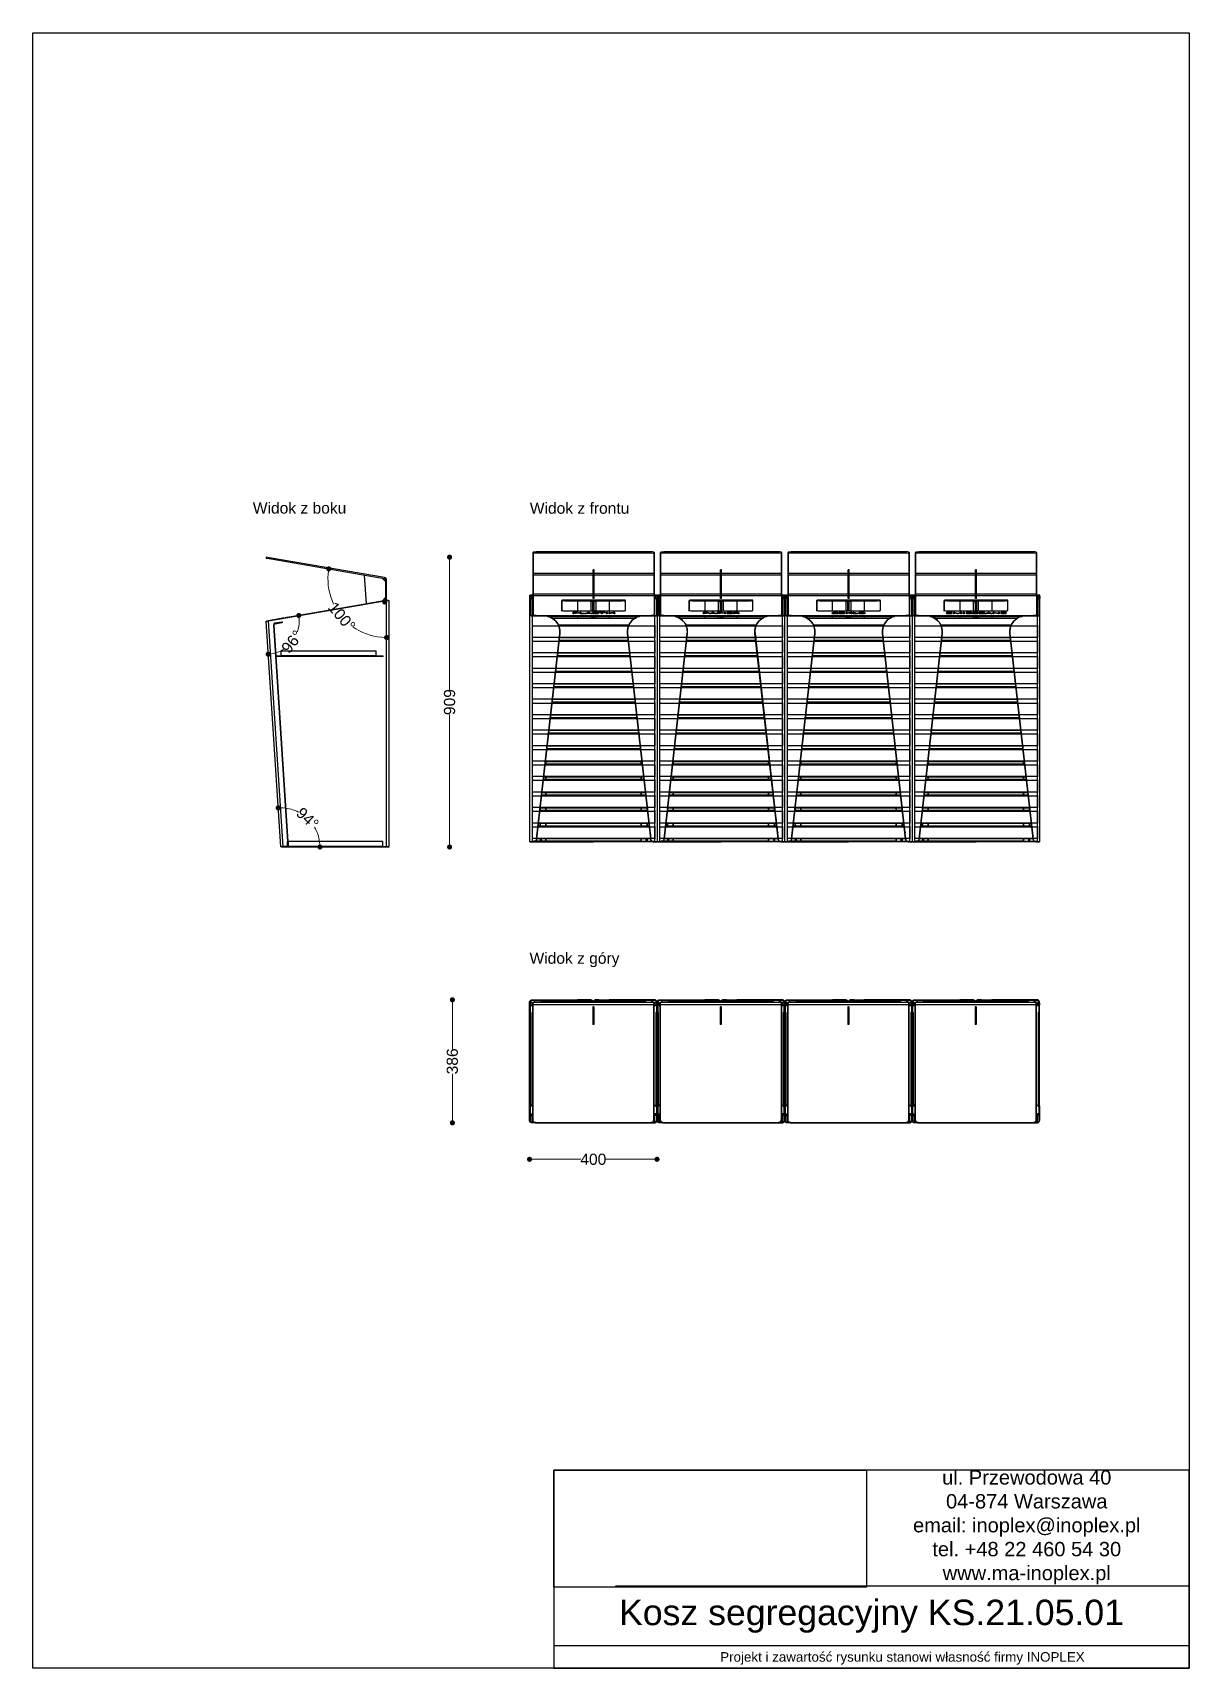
# Model space of a CAD drawing. Header units: millimetres. Extents: x 10366 to 23682, y 24552 to 29690.
# Drawn here: x 15283 to 18912, y 24555 to 29687 of the extents above; entities that cross this region are included whole.
import ezdxf

# ---------------------------------------------------------------- set-up
doc = ezdxf.new("R2010")
doc.units = ezdxf.units.MM
doc.header["$LTSCALE"] = 3
doc.layers.add('DomyÅ›lny', color=7, linetype='Continuous')
doc.styles.get("Standard").update_dxf_attribs({"font": 'arial.ttf'})
doc.dimstyles.new('MATEUSZ', dxfattribs={"dimtxt": 35, "dimasz": 16, "dimexe": 0.18, "dimexo": 0.0625, "dimgap": 0.09, "dimtad": 0, "dimdec": 0, "dimdsep": 46, "dimtxsty": 'Standard', "dimblk": 'DOT', "dimcen": 0.09, "dimse1": 1, "dimse2": 1, "dimadec": 0, "dimazin": 0, "dimtfac": 1, "dimtdec": 0, "dimtofl": 0, "dimtmove": 0, "dimatfit": 3, "dimfxl": 1, "dimtolj": 1, "dimtzin": 0, "dimlwd": 9, "dimlwe": 9, "dimarcsym": 0})
picture_1 = doc.add_image_def('image1.jpg', size_in_pixel=(1896, 709))

msp = doc.modelspace()

# ---------------------------------------------------------------- texts
for s, p in [('Widok z boku', (15973.5, 28178.4)), ('Widok z frontu', (16842.6, 28177.9)), ('Widok z góry', (16841.6, 26765.8))]:
    msp.add_text(s, height=34.962).set_placement(p)
at = {"attachment_point": 5}
for s, width, gutter_width, heights, insert, char_height in [('ul. Przewodowa 40\\P04-874 Warszawa\\Pemail: inoplex@inoplex.pl\\Ptel. +48 22 460 54 30\\Pwww.ma-inoplex.pl', 1019.877, 1, [432.7], (18401.7, 24997.4), 45), ('Kosz segregacyjny KS.21.05.01', 1993.625, 1, [0], (17914.6, 24718.4), 80), ('Projekt i zawartość rysunku stanowi własność firmy INOPLEX ', 1800.088, 12.5, [70.5], (18011.6, 24586.3), 30)]:
    msp.add_mtext_dynamic_manual_height_columns(s, width=width, gutter_width=gutter_width, heights=heights, dxfattribs=dict(at, insert=insert, char_height=char_height))

# ---------------------------------------------------------------- blocks, each defined once
blk = doc.blocks.new('_Dot')
at = {"color": 0, "linetype": 'ByBlock', "lineweight": -2}
blk.add_line((-0.5, 0), (-1, 0), dxfattribs=at)
at = {"color": 0, "linetype": 'ByBlock', "const_width": 0.5}
blk.add_lwpolyline([(-0.25, 0, 1), (0.25, 0, 1)], format="xyb", close=True, dxfattribs=at)
blk = doc.blocks.new('*D51')
at = {"color": 0, "lineweight": 9, "transparency": 16777216}
for p, q in [((16590.8, 28025.6), (16590.8, 27625.7)), ((16590.8, 27148.2), (16590.8, 27548.1))]:
    blk.add_line(p, q, dxfattribs=at)
at = {"layer": 'Defpoints', "color": 0, "transparency": 16777216}
for p in [(16015.5, 28041.6), (16401, 27132.2), (16590.8, 27132.2)]:
    blk.add_point(p, dxfattribs=at)
at = {"color": 0, "lineweight": 9, "transparency": 16777216, "xscale": 16, "yscale": 16, "zscale": 16}
for p, rotation in [((16590.8, 28041.6), 90), ((16590.8, 27132.2), 270)]:
    blk.add_blockref('_Dot', p, dxfattribs=dict(at, rotation=rotation))
at = {"color": 0, "transparency": 16777216, "insert": (16590.8, 27586.9), "char_height": 35, "attachment_point": 5, "rotation": 90}
blk.add_mtext('\\A1;909', dxfattribs=at)
blk = doc.blocks.new('*D60')
at = {"color": 0, "lineweight": 9, "transparency": 16777216}
for start, end in [(63.1046, 86.2515), (7.4578, 30.6047)]:
    blk.add_arc((16061, 27132.2), 123, start, end, dxfattribs=at)
at = {"layer": 'Defpoints', "color": 0, "transparency": 16777216}
for p in [(16015, 27841), (16166.2, 27196), (16061, 27132.2), (16061, 27132.2), (16068.8, 27132.2)]:
    blk.add_point(p, dxfattribs=at)
at = {"color": 0, "lineweight": 9, "transparency": 16777216, "xscale": 16, "yscale": 16, "zscale": 16}
for p, rotation in [((16053, 27254.9), 179.9804451868122), ((16184, 27132.2), 273.7289003530038)]:
    blk.add_blockref('_Dot', p, dxfattribs=dict(at, rotation=rotation))
at = {"color": 0, "transparency": 16777216, "insert": (16145.1, 27221.9), "char_height": 35, "attachment_point": 5, "rotation": 316.8547}
blk.add_mtext('\\A1;94°', dxfattribs=at)
blk = doc.blocks.new('*D61')
at = {"color": 0, "lineweight": 9, "transparency": 16777216}
for start, end in [(341.0153, 0.9433), (282.5145, 302.4425)]:
    blk.add_arc((16015, 27841), 104.2, start, end, dxfattribs=at)
at = {"layer": 'Defpoints', "color": 0, "transparency": 16777216}
for p in [(16393.2, 27905.9), (16015, 27841), (16022.7, 27842.3), (16075.9, 27756.3), (16061, 27132.2)]:
    blk.add_point(p, dxfattribs=at)
at = {"color": 0, "lineweight": 9, "transparency": 16777216, "xscale": 16, "yscale": 16, "zscale": 16}
for p, rotation in [((16117.7, 27858.6), 95.34589127922898), ((16021.8, 27737), 188.111902758505)]:
    blk.add_blockref('_Dot', p, dxfattribs=dict(at, rotation=rotation))
at = {"color": 0, "transparency": 16777216, "insert": (16096.8, 27776.4), "char_height": 35, "attachment_point": 5, "rotation": 51.7289}
blk.add_mtext('\\A1;96°', dxfattribs=at)
blk = doc.blocks.new('*D62')
at = {"color": 0, "lineweight": 9, "transparency": 16777216}
for start, end in [(175.2331, 205.5358), (234.7158, 265.0184)]:
    blk.add_arc((16393.2, 27973.7), 184.1, start, end, dxfattribs=at)
at = {"layer": 'Defpoints', "color": 0, "transparency": 16777216}
for p in [(16024.9, 28037), (16386, 27974.9), (16224.4, 27900.3), (16393.2, 27905.9), (16393.2, 27132.2)]:
    blk.add_point(p, dxfattribs=at)
at = {"color": 0, "lineweight": 9, "transparency": 16777216, "xscale": 16, "yscale": 16, "zscale": 16}
for p, rotation in [((16211.8, 28004.9), 82.74233049815831), ((16393.2, 27789.6), 357.5092210039273)]:
    blk.add_blockref('_Dot', p, dxfattribs=dict(at, rotation=rotation))
at = {"color": 0, "transparency": 16777216, "insert": (16252.5, 27855.1), "char_height": 35, "attachment_point": 5, "rotation": 310.1258}
blk.add_mtext('\\A1;100°', dxfattribs=at)
blk = doc.blocks.new('*D69')
at = {"color": 0, "lineweight": 9, "transparency": 16777216}
for p, q in [((16599.5, 26636.6), (16599.5, 26498.3)), ((16599.5, 26282.6), (16599.5, 26420.9))]:
    blk.add_line(p, q, dxfattribs=at)
at = {"layer": 'Defpoints', "color": 0, "transparency": 16777216}
for p in [(16849.5, 26652.6), (16599.5, 26266.6), (16849.5, 26266.6)]:
    blk.add_point(p, dxfattribs=at)
at = {"color": 0, "lineweight": 9, "transparency": 16777216, "xscale": 16, "yscale": 16, "zscale": 16}
for p, rotation in [((16599.5, 26652.6), 90), ((16599.5, 26266.6), 270)]:
    blk.add_blockref('_Dot', p, dxfattribs=dict(at, rotation=rotation))
at = {"color": 0, "transparency": 16777216, "insert": (16599.5, 26459.6), "char_height": 35, "attachment_point": 5, "rotation": 90}
blk.add_mtext('\\A1;386', dxfattribs=at)
blk = doc.blocks.new('*D70')
at = {"color": 0, "lineweight": 9, "transparency": 16777216}
for p, q in [((16857.7, 26152.2), (17002.3, 26152.2)), ((17225.7, 26152.2), (17081.1, 26152.2))]:
    blk.add_line(p, q, dxfattribs=at)
at = {"layer": 'Defpoints', "color": 0, "transparency": 16777216}
for p in [(16841.7, 26274.3), (17241.7, 26274.3), (17241.7, 26152.2)]:
    blk.add_point(p, dxfattribs=at)
at = {"color": 0, "lineweight": 9, "transparency": 16777216, "xscale": 16, "yscale": 16, "zscale": 16, "rotation": 180}
blk.add_blockref('_Dot', (16841.7, 26152.2), dxfattribs=at)
at = {"color": 0, "lineweight": 9, "transparency": 16777216, "xscale": 16, "yscale": 16, "zscale": 16}
blk.add_blockref('_Dot', (17241.7, 26152.2), dxfattribs=at)
at = {"color": 0, "transparency": 16777216, "insert": (17041.7, 26152.2), "char_height": 35, "attachment_point": 5}
blk.add_mtext('\\A1;400', dxfattribs=at)

# ---------------------------------------------------------------- dimensions: what is measured, and where the dimension line sits
for base, p1, p2, picture, middle in [((16590.8, 27132.2), (16015.5, 28041.6), (16401, 27132.2), '*D51', (16590.8, 27586.9)), ((16599.5, 26266.6), (16849.5, 26652.6), (16849.5, 26266.6), '*D69', (16599.5, 26459.6))]:
    dim = msp.add_linear_dim(base=base, p1=p1, p2=p2, angle=90, dimstyle='MATEUSZ')
    dim.commit()
    dim.dimension.update_dxf_attribs({"geometry": picture, "text_midpoint": middle})
for base, line1, line2, picture, middle in [((16224.4, 27900.3), ((16393.2, 27132.2), (16393.2, 27905.9)), ((16024.9, 28037), (16386, 27974.9)), '*D62', (16252.5, 27855.1)), ((16075.9, 27756.3), ((16393.2, 27905.9), (16022.7, 27842.3)), ((16061, 27132.2), (16015, 27841)), '*D61', (16096.8, 27776.4)), ((16166.2, 27196), ((16068.8, 27132.2), (16061, 27132.2)), ((16061, 27132.2), (16015, 27841)), '*D60', (16145.1, 27221.9))]:
    dim = msp.add_angular_dim_2l(base=base, line1=line1, line2=line2, dimstyle='MATEUSZ')
    dim.commit()
    dim.dimension.update_dxf_attribs({"geometry": picture, "text_midpoint": middle})
dim = msp.add_linear_dim(base=(17241.7, 26152.2), p1=(16841.7, 26274.3), p2=(17241.7, 26274.3), dimstyle='MATEUSZ')
dim.commit()
dim.dimension.update_dxf_attribs({"geometry": '*D70', "text_midpoint": (17041.7, 26152.2)})

# ---------------------------------------------------------------- linework, layer by layer
for p, q in [((18911.6, 24812.3), (17111.5, 24812.3)), ((18911.4, 24625.6), (16917.7, 24625.6))]:
    msp.add_line(p, q)
for points in [[(15282.8, 24555.1), (15282.8, 29687.3), (18911.6, 29687.3), (18911.6, 24555.1)], [(16917.7, 24555.1), (18911.6, 24555.1), (18911.6, 25176.8), (16917.7, 25176.8)]]:
    msp.add_lwpolyline(points, close=True)
at = {"layer": 'DomyÅ›lny'}
for p, q in [((16015.5, 28041.6), (16015, 28038.7)), ((16025.4, 28039.9), (16024.9, 28037)), ((16024.9, 28037), (16386, 27974.9)), ((16386.6, 27977.9), (16025.4, 28039.9)), ((16852.7, 27994.3), (16852.7, 28056.4)), ((16852.7, 28056.4), (16852.7, 28053.4)), ((16852.7, 28053.4), (16852.7, 27991.4)), ((17222.7, 28058.1), (16862.7, 28058.1)), ((16862.7, 28058.1), (16862.7, 28055.1)), ((16862.7, 28055.1), (17222.7, 28055.1)), ((17222.7, 28058.1), (17222.7, 28055.1)), ((17232.7, 27994.3), (17232.7, 28056.4)), ((17232.7, 28056.4), (17232.7, 28053.4)), ((17232.7, 28053.4), (17232.7, 27991.4)), ((17252.7, 27994.3), (17252.7, 28056.4)), ((17252.7, 28056.4), (17252.7, 28053.4)), ((17252.7, 28053.4), (17252.7, 27991.4)), ((17622.7, 28058.1), (17262.7, 28058.1)), ((17262.7, 28058.1), (17262.7, 28055.1)), ((17262.7, 28055.1), (17622.7, 28055.1)), ((17622.7, 28058.1), (17622.7, 28055.1)), ((17632.7, 27994.3), (17632.7, 28056.4)), ((17632.7, 28056.4), (17632.7, 28053.4)), ((17632.7, 28053.4), (17632.7, 27991.4)), ((17652.7, 27994.3), (17652.7, 28056.4)), ((17652.7, 28056.4), (17652.7, 28053.4)), ((17652.7, 28053.4), (17652.7, 27991.4)), ((18022.7, 28058.1), (17662.7, 28058.1)), ((17662.7, 28058.1), (17662.7, 28055.1)), ((17662.7, 28055.1), (18022.7, 28055.1)), ((18022.7, 28058.1), (18022.7, 28055.1)), ((18032.7, 27994.3), (18032.7, 28056.4)), ((18032.7, 28056.4), (18032.7, 28053.4)), ((18032.7, 28053.4), (18032.7, 27991.4)), ((18052.7, 27994.3), (18052.7, 28056.4)), ((18052.7, 28056.4), (18052.7, 28053.4)), ((18052.7, 28053.4), (18052.7, 27991.4)), ((18422.7, 28058.1), (18062.7, 28058.1)), ((18062.7, 28058.1), (18062.7, 28055.1)), ((18062.7, 28055.1), (18422.7, 28055.1)), ((18422.7, 28058.1), (18422.7, 28055.1)), ((18432.7, 27994.3), (18432.7, 28056.4)), ((18432.7, 28056.4), (18432.7, 28053.4)), ((18432.7, 28053.4), (18432.7, 27991.4)), ((16329.8, 27895.2), (16323.9, 27985.6)), ((16329.8, 27895.2), (16323.9, 27985.6)), ((16390.2, 27965), (16379, 27976.1)), ((16390.2, 27965), (16379, 27976.1)), ((16852.7, 27991.4), (17041.2, 27991.4)), ((16852.7, 27926.3), (16852.7, 27986.4)), ((16852.7, 27986.4), (16852.7, 27926.3)), ((16852.7, 27986.4), (17041.2, 27986.4)), ((17044.2, 28002), (17041.2, 28002)), ((17041.2, 27911.6), (17041.2, 28002)), ((17041.2, 27992.6), (17041.2, 28002)), ((17044.2, 27911.6), (17044.2, 28002)), ((17044.2, 27992.6), (17044.2, 28002)), ((17044.2, 27991.4), (17232.7, 27991.4)), ((17044.2, 27986.4), (17232.7, 27986.4)), ((17232.7, 27926.3), (17232.7, 27986.4)), ((17232.7, 27986.4), (17232.7, 27926.3)), ((17252.7, 27991.4), (17441.2, 27991.4)), ((17252.7, 27926.3), (17252.7, 27986.4)), ((17252.7, 27986.4), (17252.7, 27926.3)), ((17252.7, 27986.4), (17441.2, 27986.4)), ((17444.2, 28002), (17441.2, 28002)), ((17441.2, 27911.6), (17441.2, 28002)), ((17441.2, 27992.6), (17441.2, 28002)), ((17444.2, 27911.6), (17444.2, 28002)), ((17444.2, 27992.6), (17444.2, 28002)), ((17444.2, 27991.4), (17632.7, 27991.4)), ((17444.2, 27986.4), (17632.7, 27986.4)), ((17632.7, 27926.3), (17632.7, 27986.4)), ((17632.7, 27986.4), (17632.7, 27926.3)), ((17652.7, 27991.4), (17841.2, 27991.4)), ((17652.7, 27926.3), (17652.7, 27986.4)), ((17652.7, 27986.4), (17652.7, 27926.3)), ((17652.7, 27986.4), (17841.2, 27986.4)), ((17844.2, 28002), (17841.2, 28002)), ((17841.2, 27911.6), (17841.2, 28002)), ((17841.2, 27992.6), (17841.2, 28002)), ((17844.2, 27911.6), (17844.2, 28002)), ((17844.2, 27992.6), (17844.2, 28002)), ((17844.2, 27991.4), (18032.7, 27991.4)), ((17844.2, 27986.4), (18032.7, 27986.4)), ((18032.7, 27926.3), (18032.7, 27986.4)), ((18032.7, 27986.4), (18032.7, 27926.3)), ((18052.7, 27991.4), (18241.2, 27991.4)), ((18052.7, 27926.3), (18052.7, 27986.4)), ((18052.7, 27986.4), (18052.7, 27926.3)), ((18052.7, 27986.4), (18241.2, 27986.4)), ((18244.2, 28002), (18241.2, 28002)), ((18241.2, 27911.6), (18241.2, 28002)), ((18241.2, 27992.6), (18241.2, 28002)), ((18244.2, 27911.6), (18244.2, 28002)), ((18244.2, 27992.6), (18244.2, 28002)), ((18244.2, 27991.4), (18432.7, 27991.4)), ((18244.2, 27986.4), (18432.7, 27986.4)), ((18432.7, 27926.3), (18432.7, 27986.4)), ((18432.7, 27986.4), (18432.7, 27926.3)), ((16390.2, 27970), (16390.2, 27909.8)), ((16393.2, 27909.8), (16393.2, 27970)), ((16842.7, 27148.6), (16842.7, 27922.4)), ((16842.7, 27858.7), (16842.7, 27922.4)), ((16842.7, 27922.4), (16844.7, 27922.4)), ((16844.7, 27922.4), (16844.7, 27858.7)), ((16844.7, 27919.9), (16844.7, 27922.4)), ((16844.7, 27920.5), (16849.7, 27920.5)), ((16850.5, 27922.4), (16853.7, 27922.4)), ((16850.5, 27918.4), (16850.5, 27922.4)), ((16853, 27922.4), (16850.5, 27922.4)), ((16852.7, 27926.3), (17041.2, 27926.3)), ((16852.7, 27921.3), (16852.7, 27860.5)), ((16852.7, 27921.3), (17041.2, 27921.3)), ((17044.2, 27926.3), (17232.7, 27926.3)), ((17044.2, 27921.3), (17232.7, 27921.3)), ((17235, 27922.4), (17231.6, 27922.4)), ((17232.4, 27922.4), (17235, 27922.4)), ((17232.7, 27921.3), (17232.7, 27860.5)), ((17235, 27918.4), (17235, 27922.4)), ((17235.7, 27920.5), (17240.7, 27920.5)), ((17240.7, 27919.9), (17240.7, 27922.4)), ((17240.7, 27922.4), (17242.7, 27922.4)), ((17240.7, 27922.4), (17240.7, 27858.7)), ((17242.7, 27858.7), (17242.7, 27922.4)), ((17242.7, 27922.4), (17244.7, 27922.4)), ((17242.7, 27858.7), (17242.7, 27922.4)), ((17244.7, 27922.4), (17244.7, 27858.7)), ((17244.7, 27919.9), (17244.7, 27922.4)), ((17244.7, 27920.5), (17249.7, 27920.5)), ((17250.5, 27918.4), (17250.5, 27922.4)), ((17250.5, 27922.4), (17253.6, 27922.4)), ((17252.7, 27926.3), (17441.2, 27926.3)), ((17252.7, 27921.3), (17252.7, 27860.5)), ((17252.7, 27921.3), (17441.2, 27921.3)), ((17444.2, 27926.3), (17632.7, 27926.3)), ((17444.2, 27921.3), (17632.7, 27921.3)), ((17635, 27922.4), (17631.4, 27922.4)), ((17632.2, 27922.4), (17635, 27922.4)), ((17632.7, 27921.3), (17632.7, 27860.5)), ((17635, 27918.4), (17635, 27922.4)), ((17635.7, 27920.5), (17640.7, 27920.5)), ((17640.7, 27919.9), (17640.7, 27922.4)), ((17640.7, 27922.4), (17642.7, 27922.4)), ((17640.7, 27922.4), (17640.7, 27858.7)), ((17642.7, 27858.7), (17642.7, 27922.4)), ((17642.7, 27922.4), (17644.7, 27922.4)), ((17642.7, 27858.7), (17642.7, 27922.4)), ((17644.7, 27922.4), (17644.7, 27858.7)), ((17644.7, 27919.9), (17644.7, 27922.4)), ((17644.7, 27920.5), (17649.7, 27920.5)), ((17653.4, 27922.4), (17650.5, 27922.4)), ((17650.5, 27918.4), (17650.5, 27922.4)), ((17650.5, 27922.4), (17654.2, 27922.4)), ((17652.7, 27926.3), (17841.2, 27926.3)), ((17652.7, 27921.3), (17652.7, 27860.5)), ((17652.7, 27921.3), (17841.2, 27921.3)), ((17844.2, 27926.3), (18032.7, 27926.3)), ((17844.2, 27921.3), (18032.7, 27921.3)), ((18035, 27922.4), (18031.3, 27922.4)), ((18032, 27922.4), (18035, 27922.4)), ((18032.7, 27921.3), (18032.7, 27860.5)), ((18035, 27918.4), (18035, 27922.4)), ((18035.7, 27920.5), (18040.7, 27920.5)), ((18040.7, 27922.4), (18042.7, 27922.4)), ((18040.7, 27922.4), (18040.7, 27858.7)), ((18040.7, 27919.9), (18040.7, 27922.4)), ((18042.7, 27858.7), (18042.7, 27922.4)), ((18042.7, 27858.7), (18042.7, 27922.4)), ((18042.7, 27922.4), (18044.7, 27922.4)), ((18044.7, 27922.4), (18044.7, 27858.7)), ((18044.7, 27919.9), (18044.7, 27922.4)), ((18044.7, 27920.5), (18049.7, 27920.5)), ((18053.2, 27922.4), (18050.5, 27922.4)), ((18050.5, 27918.4), (18050.5, 27922.4)), ((18050.5, 27922.4), (18054, 27922.4)), ((18052.7, 27926.3), (18241.2, 27926.3)), ((18052.7, 27921.3), (18052.7, 27860.5)), ((18052.7, 27921.3), (18241.2, 27921.3)), ((18244.2, 27926.3), (18432.7, 27926.3)), ((18244.2, 27921.3), (18432.7, 27921.3)), ((18435, 27922.4), (18431.9, 27922.4)), ((18432.7, 27921.3), (18432.7, 27860.5)), ((18435, 27918.4), (18435, 27922.4)), ((18435.7, 27920.5), (18440.7, 27920.5)), ((18440.7, 27922.4), (18442.7, 27922.4)), ((18440.7, 27922.4), (18440.7, 27858.7)), ((18440.7, 27919.9), (18440.7, 27922.4)), ((18442.7, 27858.7), (18442.7, 27922.4)), ((18442.7, 27148.6), (18442.7, 27922.4)), ((16022.7, 27842.3), (16393.2, 27905.9)), ((16393.2, 27905.9), (16022.7, 27842.3)), ((16386.1, 27904.9), (16033.1, 27844.1)), ((16379, 27903.7), (16329.8, 27895.2)), ((16379, 27903.7), (16329.8, 27895.2)), ((16390.2, 27914.8), (16379, 27903.7)), ((16390.2, 27914.8), (16379, 27903.7)), ((16393.2, 27132.2), (16393.2, 27905.9)), ((16401, 27132.2), (16401, 27905.9)), ((16852.7, 27912.5), (16842.7, 27912.5)), ((16849.7, 27912.5), (16844.7, 27912.5)), ((16844.7, 27857.8), (16844.7, 27911.5)), ((16849.7, 27910.5), (16844.7, 27910.5)), ((16849.7, 27918.4), (16852.7, 27918.4)), ((16850.5, 27857.4), (16850.5, 27913.8)), ((16942.7, 27905.5), (16942.7, 27874.9)), ((16942.7, 27902.5), (16942.7, 27905.5)), ((16942.7, 27872), (16942.7, 27902.5)), ((17132.7, 27907.2), (16952.7, 27907.2)), ((16952.7, 27904.2), (16952.7, 27907.2)), ((16952.7, 27904.2), (17132.7, 27904.2)), ((16952.7, 27873.2), (17132.7, 27873.2)), ((16978.4, 27867.7), (16978.4, 27868.7)), ((16978.4, 27864.5), (16978.4, 27868.7)), ((16978.4, 27863.5), (16978.4, 27867.7)), ((16980.5, 27868.4), (16980.5, 27866.5)), ((16980.5, 27867.4), (16980.5, 27868.4)), ((16992.7, 27873.2), (16992.7, 27907.2)), ((17000, 27868.7), (17002.2, 27868.7)), ((17000, 27864.5), (17000, 27868.7)), ((17000, 27867.7), (17000, 27868.7)), ((17000, 27863.5), (17000, 27867.7)), ((17002.2, 27868.7), (17002.2, 27864.8)), ((17002.2, 27867.7), (17002.2, 27868.7)), ((17002.2, 27867.7), (17002.2, 27863.8)), ((17015.9, 27864.5), (17025.4, 27868.7)), ((17026.4, 27868.3), (17021.4, 27866)), ((17025.4, 27868.7), (17027.4, 27868.7)), ((17031.4, 27866), (17026.4, 27868.3)), ((17026.4, 27867.3), (17026.4, 27868.3)), ((17027.4, 27868.7), (17036.9, 27864.5)), ((17035, 27902.4), (17035, 27907.2)), ((17035, 27902.4), (17035, 27907.2)), ((17035, 27873.2), (17035, 27902.4)), ((17039.7, 27866.7), (17039.7, 27867.7)), ((17040.7, 27873.2), (17040.7, 27902.4)), ((17042.7, 27902.4), (17040.7, 27902.4)), ((17044.2, 27911.6), (17041.2, 27911.6)), ((17041.8, 27866.7), (17041.8, 27867.7)), ((17042.7, 27873.2), (17042.7, 27902.4)), ((17044.7, 27902.4), (17042.7, 27902.4)), ((17042.7, 27873.2), (17042.7, 27902.4)), ((17044.7, 27873.2), (17044.7, 27902.4)), ((17050.5, 27902.4), (17050.5, 27907.2)), ((17050.5, 27902.4), (17050.5, 27907.2)), ((17050.5, 27873.2), (17050.5, 27902.4)), ((17059.1, 27868.7), (17078.3, 27868.7)), ((17059.1, 27867.7), (17059.1, 27868.7)), ((17067.6, 27868.4), (17059.1, 27868.4)), ((17059.1, 27867.4), (17059.1, 27868.4)), ((17059.1, 27867.4), (17059.1, 27867.7)), ((17067.6, 27864.5), (17067.6, 27868.4)), ((17067.6, 27867.4), (17067.6, 27868.4)), ((17078.3, 27868.4), (17069.8, 27868.4)), ((17069.8, 27868.4), (17069.8, 27864.5)), ((17069.8, 27867.4), (17069.8, 27868.4)), ((17078.3, 27867.7), (17078.3, 27868.7)), ((17078.3, 27867.4), (17078.3, 27868.4)), ((17078.3, 27867.7), (17078.3, 27867.4)), ((17082.8, 27867.7), (17082.8, 27868.7)), ((17082.8, 27868.7), (17084.9, 27868.7)), ((17082.8, 27864.5), (17082.8, 27868.7)), ((17082.8, 27863.5), (17082.8, 27867.7)), ((17084.9, 27867.7), (17084.9, 27868.7)), ((17084.9, 27868.7), (17084.9, 27864.5)), ((17084.9, 27867.7), (17084.9, 27863.5)), ((17091.7, 27864.5), (17091.7, 27868.7)), ((17091.7, 27868.7), (17093.8, 27868.7)), ((17091.7, 27867.7), (17091.7, 27868.7)), ((17091.7, 27863.5), (17091.7, 27867.7)), ((17092.7, 27873.2), (17092.7, 27907.2)), ((17093.8, 27868.7), (17093.8, 27866.4)), ((17093.8, 27866.4), (17106.6, 27868.7)), ((17093.8, 27867.7), (17093.8, 27868.7)), ((17109.3, 27868.7), (17098.8, 27866.8)), ((17109.3, 27867.7), (17098.8, 27865.9)), ((17106.6, 27868.7), (17109.3, 27868.7)), ((17109.3, 27867.7), (17109.3, 27868.7)), ((17132.7, 27904.2), (17132.7, 27907.2)), ((17142.7, 27874.9), (17142.7, 27905.5)), ((17142.7, 27902.5), (17142.7, 27905.5)), ((17232.7, 27918.4), (17235.7, 27918.4)), ((17242.7, 27912.5), (17232.7, 27912.5)), ((17235, 27857.4), (17235, 27913.8)), ((17240.7, 27912.5), (17235.7, 27912.5)), ((17240.7, 27910.5), (17235.7, 27910.5)), ((17240.7, 27857.8), (17240.7, 27911.5)), ((17252.7, 27912.5), (17242.7, 27912.5)), ((17249.7, 27912.5), (17244.7, 27912.5)), ((17244.7, 27857.8), (17244.7, 27911.5)), ((17249.7, 27910.5), (17244.7, 27910.5)), ((17249.7, 27918.4), (17252.7, 27918.4)), ((17250.5, 27857.4), (17250.5, 27913.8)), ((17342.7, 27905.5), (17342.7, 27874.9)), ((17342.7, 27902.5), (17342.7, 27905.5)), ((17342.7, 27872), (17342.7, 27902.5)), ((17532.7, 27907.2), (17352.7, 27907.2)), ((17352.7, 27904.2), (17352.7, 27907.2)), ((17352.7, 27904.2), (17532.7, 27904.2)), ((17352.7, 27873.2), (17532.7, 27873.2)), ((17387.4, 27864.5), (17387.4, 27868.7)), ((17387.4, 27867.7), (17387.4, 27868.7)), ((17387.4, 27863.5), (17387.4, 27867.7)), ((17389.5, 27868.4), (17389.5, 27866.5)), ((17389.5, 27867.4), (17389.5, 27868.4)), ((17392.7, 27873.2), (17392.7, 27907.2)), ((17406.4, 27864.5), (17415.9, 27868.7)), ((17416.9, 27868.3), (17411.9, 27866)), ((17415.9, 27868.7), (17417.9, 27868.7)), ((17421.9, 27866), (17416.9, 27868.3)), ((17416.9, 27867.3), (17416.9, 27868.3)), ((17417.9, 27868.7), (17427.4, 27864.5)), ((17431, 27864.5), (17431, 27868.7)), ((17431, 27867.7), (17431, 27868.7)), ((17431, 27863.5), (17431, 27867.7)), ((17433.2, 27867.4), (17433.2, 27868.4)), ((17433.2, 27868.4), (17433.2, 27866.5)), ((17435, 27902.4), (17435, 27907.2)), ((17435, 27902.4), (17435, 27907.2)), ((17435, 27873.2), (17435, 27902.4)), ((17440.7, 27873.2), (17440.7, 27902.4)), ((17442.7, 27902.4), (17440.7, 27902.4)), ((17444.2, 27911.6), (17441.2, 27911.6)), ((17442.7, 27873.2), (17442.7, 27902.4)), ((17444.7, 27902.4), (17442.7, 27902.4)), ((17442.7, 27873.2), (17442.7, 27902.4)), ((17444.7, 27873.2), (17444.7, 27902.4)), ((17450.5, 27902.4), (17450.5, 27907.2)), ((17450.5, 27902.4), (17450.5, 27907.2)), ((17450.5, 27873.2), (17450.5, 27902.4)), ((17453.2, 27867.7), (17453.2, 27868.7)), ((17453.2, 27864.5), (17453.2, 27868.7)), ((17453.2, 27868.7), (17455.3, 27868.7)), ((17453.2, 27863.5), (17453.2, 27867.7)), ((17455.3, 27868.7), (17455.3, 27864.5)), ((17455.3, 27867.7), (17455.3, 27868.7)), ((17455.3, 27867.7), (17455.3, 27863.5)), ((17462, 27864.5), (17462, 27868.7)), ((17462, 27868.7), (17477.5, 27868.7)), ((17462, 27867.7), (17462, 27868.7)), ((17462, 27863.5), (17462, 27867.7)), ((17464.2, 27867.4), (17464.2, 27868.4)), ((17464.2, 27868.4), (17464.2, 27866.8)), ((17477.5, 27868.4), (17464.2, 27868.4)), ((17477.5, 27867.7), (17477.5, 27868.7)), ((17477.5, 27867.4), (17477.5, 27868.4)), ((17477.5, 27867.7), (17477.5, 27867.4)), ((17482, 27864.5), (17482, 27868.7)), ((17482, 27867.7), (17482, 27868.7)), ((17482, 27863.5), (17482, 27867.7)), ((17484.1, 27868.4), (17484.1, 27866.6)), ((17484.1, 27867.4), (17484.1, 27868.4)), ((17492.7, 27873.2), (17492.7, 27907.2)), ((17532.7, 27904.2), (17532.7, 27907.2)), ((17542.7, 27874.9), (17542.7, 27905.5)), ((17542.7, 27902.5), (17542.7, 27905.5)), ((17632.7, 27918.4), (17635.7, 27918.4)), ((17642.7, 27912.5), (17632.7, 27912.5)), ((17635, 27857.4), (17635, 27913.8)), ((17640.7, 27912.5), (17635.7, 27912.5)), ((17640.7, 27910.5), (17635.7, 27910.5)), ((17640.7, 27857.8), (17640.7, 27911.5)), ((17652.7, 27912.5), (17642.7, 27912.5)), ((17649.7, 27912.5), (17644.7, 27912.5)), ((17644.7, 27857.8), (17644.7, 27911.5)), ((17649.7, 27910.5), (17644.7, 27910.5)), ((17649.7, 27918.4), (17652.7, 27918.4)), ((17650.5, 27857.4), (17650.5, 27913.8)), ((17742.7, 27905.5), (17742.7, 27874.9)), ((17742.7, 27902.5), (17742.7, 27905.5)), ((17742.7, 27872), (17742.7, 27902.5)), ((17932.7, 27907.2), (17752.7, 27907.2)), ((17752.7, 27904.2), (17752.7, 27907.2)), ((17752.7, 27904.2), (17932.7, 27904.2)), ((17752.7, 27873.2), (17932.7, 27873.2)), ((17792.1, 27866.7), (17792.1, 27867.7)), ((17792.7, 27873.2), (17792.7, 27907.2)), ((17794.2, 27866.7), (17794.2, 27867.7)), ((17812.2, 27864.8), (17827, 27868.4)), ((17812.6, 27868.7), (17829.6, 27868.7)), ((17812.6, 27867.7), (17812.6, 27868.7)), ((17812.6, 27867.4), (17812.6, 27868.4)), ((17827, 27868.4), (17812.6, 27868.4)), ((17812.6, 27867.4), (17812.6, 27867.7)), ((17829.6, 27868.5), (17814.7, 27864.8)), ((17829.6, 27867.7), (17829.6, 27868.7)), ((17829.6, 27867.5), (17829.6, 27868.5)), ((17829.6, 27867.7), (17829.6, 27867.5)), ((17834.8, 27864.5), (17834.8, 27868.7)), ((17834.8, 27868.7), (17836.9, 27868.7)), ((17834.8, 27867.7), (17834.8, 27868.7)), ((17834.8, 27863.5), (17834.8, 27867.7)), ((17835, 27902.4), (17835, 27907.2)), ((17835, 27902.4), (17835, 27907.2)), ((17835, 27873.2), (17835, 27902.4)), ((17836.9, 27868.7), (17836.9, 27866.4)), ((17836.9, 27866.4), (17849.8, 27868.7)), ((17836.9, 27867.7), (17836.9, 27868.7)), ((17842.7, 27902.4), (17840.7, 27902.4)), ((17840.7, 27873.2), (17840.7, 27902.4)), ((17844.2, 27911.6), (17841.2, 27911.6)), ((17852.4, 27868.7), (17841.9, 27866.8)), ((17852.4, 27867.7), (17841.9, 27865.9)), ((17842.7, 27873.2), (17842.7, 27902.4)), ((17844.7, 27902.4), (17842.7, 27902.4)), ((17842.7, 27873.2), (17842.7, 27902.4)), ((17844.7, 27873.2), (17844.7, 27902.4)), ((17849.8, 27868.7), (17852.4, 27868.7)), ((17850.5, 27902.4), (17850.5, 27907.2)), ((17850.5, 27902.4), (17850.5, 27907.2)), ((17850.5, 27873.2), (17850.5, 27902.4)), ((17852.4, 27867.7), (17852.4, 27868.7)), ((17856.9, 27868.7), (17859.1, 27868.7)), ((17856.9, 27866.7), (17856.9, 27868.7)), ((17856.9, 27867.7), (17856.9, 27868.7)), ((17859.1, 27868.7), (17859.1, 27866.9)), ((17859.1, 27867.7), (17859.1, 27868.7)), ((17892.7, 27873.2), (17892.7, 27907.2)), ((17932.7, 27904.2), (17932.7, 27907.2)), ((17942.7, 27874.9), (17942.7, 27905.5)), ((17942.7, 27902.5), (17942.7, 27905.5)), ((18032.7, 27918.4), (18035.7, 27918.4)), ((18042.7, 27912.5), (18032.7, 27912.5)), ((18035, 27857.4), (18035, 27913.8)), ((18040.7, 27912.5), (18035.7, 27912.5)), ((18040.7, 27910.5), (18035.7, 27910.5)), ((18040.7, 27857.8), (18040.7, 27911.5)), ((18052.7, 27912.5), (18042.7, 27912.5)), ((18049.7, 27912.5), (18044.7, 27912.5)), ((18044.7, 27857.8), (18044.7, 27911.5)), ((18049.7, 27910.5), (18044.7, 27910.5)), ((18049.7, 27918.4), (18052.7, 27918.4)), ((18050.5, 27857.4), (18050.5, 27913.8)), ((18142.7, 27905.5), (18142.7, 27874.9)), ((18142.7, 27902.5), (18142.7, 27905.5)), ((18142.7, 27872), (18142.7, 27902.5)), ((18150.1, 27864.8), (18164.9, 27868.4)), ((18150.5, 27868.7), (18167.5, 27868.7)), ((18150.5, 27867.7), (18150.5, 27868.7)), ((18164.9, 27868.4), (18150.5, 27868.4)), ((18150.5, 27867.4), (18150.5, 27868.4)), ((18150.5, 27867.4), (18150.5, 27867.7)), ((18167.5, 27868.5), (18152.6, 27864.8)), ((18332.7, 27907.2), (18152.7, 27907.2)), ((18152.7, 27904.2), (18152.7, 27907.2)), ((18152.7, 27904.2), (18332.7, 27904.2)), ((18152.7, 27873.2), (18332.7, 27873.2)), ((18167.5, 27867.7), (18167.5, 27868.7)), ((18167.5, 27867.5), (18167.5, 27868.5)), ((18167.5, 27867.7), (18167.5, 27867.5)), ((18172.7, 27864.5), (18172.7, 27868.7)), ((18172.7, 27868.7), (18175.5, 27868.7)), ((18172.7, 27867.7), (18172.7, 27868.7)), ((18172.7, 27863.5), (18172.7, 27867.7)), ((18183.9, 27864.5), (18174.7, 27868.2)), ((18174.7, 27868.2), (18174.8, 27866.3)), ((18175.5, 27868.7), (18184.7, 27865)), ((18184.7, 27865), (18194, 27868.7)), ((18194.9, 27868.2), (18185.6, 27864.5)), ((18192.7, 27873.2), (18192.7, 27907.2)), ((18194, 27868.7), (18196.8, 27868.7)), ((18194.7, 27866.3), (18194.9, 27868.2)), ((18196.8, 27867.7), (18196.8, 27868.7)), ((18196.8, 27868.7), (18196.8, 27864.5)), ((18196.8, 27867.7), (18196.8, 27863.5)), ((18203.6, 27868.7), (18205.7, 27868.7)), ((18203.6, 27864.5), (18203.6, 27868.7)), ((18203.6, 27867.7), (18203.6, 27868.7)), ((18203.6, 27863.5), (18203.6, 27867.7)), ((18205.7, 27868.7), (18205.7, 27864.5)), ((18205.7, 27867.7), (18205.7, 27868.7)), ((18205.7, 27867.7), (18205.7, 27863.5)), ((18212.5, 27864.5), (18212.5, 27868.7)), ((18212.5, 27868.7), (18228, 27868.7)), ((18212.5, 27867.7), (18212.5, 27868.7)), ((18212.5, 27863.5), (18212.5, 27867.7)), ((18228, 27868.4), (18214.6, 27868.4)), ((18214.6, 27868.4), (18214.6, 27866.8)), ((18214.6, 27867.4), (18214.6, 27868.4)), ((18228, 27867.7), (18228, 27868.7)), ((18228, 27867.4), (18228, 27868.4)), ((18228, 27867.7), (18228, 27867.4)), ((18231.7, 27866.7), (18231.7, 27867.7)), ((18233.8, 27866.7), (18233.8, 27867.7)), ((18235, 27902.4), (18235, 27907.2)), ((18235, 27902.4), (18235, 27907.2)), ((18235, 27873.2), (18235, 27902.4)), ((18242.7, 27902.4), (18240.7, 27902.4)), ((18240.7, 27873.2), (18240.7, 27902.4)), ((18244.2, 27911.6), (18241.2, 27911.6)), ((18242.7, 27873.2), (18242.7, 27902.4)), ((18244.7, 27902.4), (18242.7, 27902.4)), ((18242.7, 27873.2), (18242.7, 27902.4)), ((18244.7, 27873.2), (18244.7, 27902.4)), ((18250.5, 27902.4), (18250.5, 27907.2)), ((18250.5, 27902.4), (18250.5, 27907.2)), ((18250.5, 27873.2), (18250.5, 27902.4)), ((18251.7, 27864.8), (18266.6, 27868.4)), ((18252.2, 27868.7), (18269.2, 27868.7)), ((18252.2, 27867.7), (18252.2, 27868.7)), ((18266.6, 27868.4), (18252.2, 27868.4)), ((18252.2, 27867.4), (18252.2, 27868.4)), ((18252.2, 27867.4), (18252.2, 27867.7)), ((18269.2, 27868.5), (18254.3, 27864.8)), ((18269.2, 27867.7), (18269.2, 27868.7)), ((18269.2, 27867.5), (18269.2, 27868.5)), ((18269.2, 27867.7), (18269.2, 27867.5)), ((18271.7, 27864.5), (18281.2, 27868.7)), ((18282.2, 27868.3), (18277.2, 27866)), ((18281.2, 27868.7), (18283.2, 27868.7)), ((18287.2, 27866), (18282.2, 27868.3)), ((18282.2, 27867.3), (18282.2, 27868.3)), ((18283.2, 27868.7), (18292.7, 27864.5)), ((18292.7, 27873.2), (18292.7, 27907.2)), ((18296.3, 27867.7), (18296.3, 27868.7)), ((18296.3, 27864.5), (18296.3, 27868.7)), ((18296.3, 27868.7), (18298.5, 27868.7)), ((18296.3, 27863.5), (18296.3, 27867.7)), ((18298.5, 27868.7), (18312.8, 27865.1)), ((18312.8, 27864.5), (18298.5, 27868.1)), ((18298.5, 27868.1), (18298.5, 27864.5)), ((18298.5, 27867.1), (18298.5, 27868.1)), ((18312.8, 27868.7), (18314.9, 27868.7)), ((18312.8, 27865.1), (18312.8, 27868.7)), ((18312.8, 27867.7), (18312.8, 27868.7)), ((18314.9, 27868.7), (18314.9, 27864.5)), ((18314.9, 27867.7), (18314.9, 27868.7)), ((18314.9, 27867.7), (18314.9, 27863.5)), ((18321.3, 27864.5), (18321.3, 27868.7)), ((18321.3, 27868.7), (18336.8, 27868.7)), ((18321.3, 27867.7), (18321.3, 27868.7)), ((18321.3, 27863.5), (18321.3, 27867.7)), ((18336.8, 27868.4), (18323.4, 27868.4)), ((18323.4, 27868.4), (18323.4, 27866.8)), ((18323.4, 27867.4), (18323.4, 27868.4)), ((18332.7, 27904.2), (18332.7, 27907.2)), ((18336.8, 27867.7), (18336.8, 27868.7)), ((18336.8, 27867.4), (18336.8, 27868.4)), ((18336.8, 27867.7), (18336.8, 27867.4)), ((18342.7, 27874.9), (18342.7, 27905.5)), ((18342.7, 27902.5), (18342.7, 27905.5)), ((18432.7, 27918.4), (18435.7, 27918.4)), ((18442.7, 27912.5), (18432.7, 27912.5)), ((18435, 27857.4), (18435, 27913.8)), ((18440.7, 27912.5), (18435.7, 27912.5)), ((18440.7, 27910.5), (18435.7, 27910.5)), ((18440.7, 27857.8), (18440.7, 27911.5)), ((16061, 27132.2), (16015, 27841)), ((16068.8, 27132.2), (16022.7, 27842.3)), ((16037.9, 27828.3), (16081.9, 27149.2)), ((16083.9, 27149.2), (16039.9, 27828.5)), ((16063.9, 27838.2), (16042.7, 27834.5)), ((16043.1, 27832.5), (16064.3, 27836.2)), ((16064.3, 27836.2), (16063.9, 27838.2)), ((16064.6, 27848.6), (16064.5, 27849.5)), ((16078.9, 27852), (16079.1, 27851)), ((16079, 27852), (16079.2, 27851.1)), ((16080.8, 27852.3), (16080.9, 27851.4)), ((16842.7, 27148.6), (16842.7, 27858.7)), ((16850.5, 27857.7), (16886.9, 27857.7)), ((16886.8, 27857.4), (16850.5, 27857.4)), ((16850.5, 27148.6), (16850.5, 27857.4)), ((16850.5, 27826.6), (17235, 27826.6)), ((16850.5, 27790.7), (16850.5, 27826.6)), ((16852.7, 27860.5), (16852.7, 27857.5)), ((16862.7, 27858.8), (16862.7, 27855.8)), ((16862.7, 27858.8), (17222.7, 27858.8)), ((16899.1, 27855.8), (17186.3, 27855.8)), ((16911.9, 27850.6), (17176.3, 27850.6)), ((16911.9, 27850.6), (17176.3, 27850.6)), ((16931.4, 27829.8), (17154, 27829.8)), ((16931.4, 27829.8), (17154, 27829.8)), ((16931.9, 27828.7), (17153.5, 27828.7)), ((16980.5, 27864.5), (16978.4, 27864.5)), ((16978.4, 27863.5), (16978.4, 27864.5)), ((16980.5, 27863.5), (16978.4, 27863.5)), ((16980.5, 27865.5), (16980.5, 27866.5)), ((16980.5, 27865.2), (16980.5, 27866.2)), ((16980.5, 27866.2), (16980.5, 27864.5)), ((16980.5, 27865.2), (16980.5, 27863.5)), ((16980.5, 27863.5), (16980.5, 27864.5)), ((16992.7, 27850.6), (16992.7, 27858.8)), ((16995.3, 27867.5), (16995.3, 27866.5)), ((17000, 27863.5), (17000, 27864.5)), ((17014.5, 27864.5), (17000, 27864.5)), ((17014.5, 27863.5), (17000, 27863.5)), ((17002.2, 27864.8), (17014.5, 27864.8)), ((17002.2, 27863.8), (17002.2, 27864.8)), ((17014.5, 27864.8), (17014.5, 27864.5)), ((17014.5, 27863.8), (17014.5, 27864.8)), ((17014.5, 27863.5), (17014.5, 27864.5)), ((17018.1, 27864.5), (17015.9, 27864.5)), ((17015.9, 27863.5), (17015.9, 27864.5)), ((17018.1, 27863.5), (17015.9, 27863.5)), ((17020.7, 27865.7), (17018.1, 27864.5)), ((17020.7, 27864.7), (17018.1, 27863.5)), ((17018.1, 27863.5), (17018.1, 27864.5)), ((17032.1, 27865.7), (17020.7, 27865.7)), ((17020.7, 27864.7), (17020.7, 27865.7)), ((17032.1, 27864.7), (17020.7, 27864.7)), ((17026.4, 27867.3), (17021.4, 27865)), ((17021.4, 27866), (17031.4, 27866)), ((17031.4, 27865), (17026.4, 27867.3)), ((17034.7, 27864.5), (17032.1, 27865.7)), ((17032.1, 27864.7), (17032.1, 27865.7)), ((17034.7, 27863.5), (17032.1, 27864.7)), ((17036.9, 27864.5), (17034.7, 27864.5)), ((17034.7, 27863.5), (17034.7, 27864.5)), ((17036.9, 27863.5), (17034.7, 27863.5)), ((17035, 27850.6), (17035, 27858.8)), ((17036.9, 27863.5), (17036.9, 27864.5)), ((17038.9, 27865.7), (17041, 27865.7)), ((17038.9, 27864.7), (17038.9, 27865.7)), ((17040.7, 27850.6), (17040.7, 27858.8)), ((17041, 27864.7), (17041, 27865.7)), ((17042.7, 27850.6), (17042.7, 27858.8)), ((17042.7, 27850.6), (17042.7, 27858.8)), ((17044.7, 27850.6), (17044.7, 27858.8)), ((17050.5, 27850.6), (17050.5, 27858.8)), ((17056.7, 27867.5), (17054.5, 27867.5)), ((17054.5, 27866.5), (17054.5, 27867.5)), ((17056.7, 27866.5), (17054.5, 27866.5)), ((17054.7, 27864.5), (17054.7, 27865.5)), ((17056.7, 27866.5), (17056.7, 27867.5)), ((17056.8, 27865.5), (17056.8, 27864.5)), ((17067.6, 27867.4), (17059.1, 27867.4)), ((17067.6, 27863.5), (17067.6, 27867.4)), ((17069.8, 27864.5), (17067.6, 27864.5)), ((17067.6, 27863.5), (17067.6, 27864.5)), ((17069.8, 27863.5), (17067.6, 27863.5)), ((17078.3, 27867.4), (17069.8, 27867.4)), ((17069.8, 27867.4), (17069.8, 27863.5)), ((17069.8, 27863.5), (17069.8, 27864.5)), ((17084.9, 27864.5), (17082.8, 27864.5)), ((17082.8, 27863.5), (17082.8, 27864.5)), ((17084.9, 27863.5), (17082.8, 27863.5)), ((17084.9, 27863.5), (17084.9, 27864.5)), ((17093.8, 27864.5), (17091.7, 27864.5)), ((17091.7, 27863.5), (17091.7, 27864.5)), ((17093.8, 27863.5), (17091.7, 27863.5)), ((17092.7, 27850.6), (17092.7, 27858.8)), ((17097.4, 27866.6), (17093.8, 27866)), ((17093.8, 27865.5), (17093.8, 27866.4)), ((17093.8, 27866), (17093.8, 27864.5)), ((17097.4, 27865.6), (17093.8, 27865)), ((17093.8, 27865), (17093.8, 27863.5)), ((17093.8, 27863.5), (17093.8, 27864.5)), ((17107.5, 27864.5), (17097.4, 27866.6)), ((17097.4, 27865.6), (17097.4, 27866.6)), ((17107.5, 27863.5), (17097.4, 27865.6)), ((17098.8, 27866.8), (17110.1, 27864.5)), ((17110.1, 27864.5), (17107.5, 27864.5)), ((17107.5, 27863.5), (17107.5, 27864.5)), ((17110.1, 27863.5), (17107.5, 27863.5)), ((17110.1, 27863.5), (17110.1, 27864.5)), ((17235, 27857.7), (17198.6, 27857.7)), ((17198.6, 27857.4), (17235, 27857.4)), ((17222.7, 27858.8), (17222.7, 27855.8)), ((17232.7, 27860.5), (17232.7, 27857.5)), ((17235, 27148.6), (17235, 27857.4)), ((17235, 27826.6), (17235, 27790.7)), ((17242.7, 27148.6), (17242.7, 27858.7)), ((17242.7, 27148.6), (17242.7, 27858.7)), ((17250.5, 27857.7), (17286.9, 27857.7)), ((17286.8, 27857.4), (17250.5, 27857.4)), ((17250.5, 27148.6), (17250.5, 27857.4)), ((17250.5, 27790.7), (17250.5, 27826.6)), ((17250.5, 27826.6), (17635, 27826.6)), ((17252.7, 27860.5), (17252.7, 27857.5)), ((17262.7, 27858.8), (17262.7, 27855.8)), ((17262.7, 27858.8), (17622.7, 27858.8)), ((17299.1, 27855.8), (17586.3, 27855.8)), ((17311.9, 27850.6), (17576.2, 27850.6)), ((17311.9, 27850.6), (17576.2, 27850.6)), ((17331.4, 27829.8), (17554, 27829.8)), ((17331.4, 27829.8), (17554, 27829.8)), ((17331.9, 27828.7), (17553.5, 27828.7)), ((17387.4, 27863.5), (17387.4, 27864.5)), ((17389.5, 27864.5), (17387.4, 27864.5)), ((17389.5, 27863.5), (17387.4, 27863.5)), ((17389.5, 27865.5), (17389.5, 27866.5)), ((17389.5, 27866.2), (17389.5, 27864.5)), ((17389.5, 27865.2), (17389.5, 27866.2)), ((17389.5, 27865.2), (17389.5, 27863.5)), ((17389.5, 27863.5), (17389.5, 27864.5)), ((17392.7, 27850.6), (17392.7, 27858.8)), ((17404.4, 27867.5), (17404.4, 27866.5)), ((17408.6, 27864.5), (17406.4, 27864.5)), ((17406.4, 27863.5), (17406.4, 27864.5)), ((17408.6, 27863.5), (17406.4, 27863.5)), ((17411.2, 27865.7), (17408.6, 27864.5)), ((17411.2, 27864.7), (17408.6, 27863.5)), ((17408.6, 27863.5), (17408.6, 27864.5)), ((17422.6, 27865.7), (17411.2, 27865.7)), ((17411.2, 27864.7), (17411.2, 27865.7)), ((17422.6, 27864.7), (17411.2, 27864.7)), ((17416.9, 27867.3), (17411.9, 27865)), ((17411.9, 27866), (17421.9, 27866)), ((17421.9, 27865), (17416.9, 27867.3)), ((17425.2, 27864.5), (17422.6, 27865.7)), ((17422.6, 27864.7), (17422.6, 27865.7)), ((17425.2, 27863.5), (17422.6, 27864.7)), ((17427.4, 27864.5), (17425.2, 27864.5)), ((17425.2, 27863.5), (17425.2, 27864.5)), ((17427.4, 27863.5), (17425.2, 27863.5)), ((17427.4, 27863.5), (17427.4, 27864.5)), ((17433.2, 27864.5), (17431, 27864.5)), ((17431, 27863.5), (17431, 27864.5)), ((17433.2, 27863.5), (17431, 27863.5)), ((17433.2, 27865.5), (17433.2, 27866.5)), ((17433.2, 27866.2), (17433.2, 27864.5)), ((17433.2, 27865.2), (17433.2, 27866.2)), ((17433.2, 27865.2), (17433.2, 27863.5)), ((17433.2, 27863.5), (17433.2, 27864.5)), ((17435, 27850.6), (17435, 27858.8)), ((17440.7, 27850.6), (17440.7, 27858.8)), ((17442.7, 27850.6), (17442.7, 27858.8)), ((17442.7, 27850.6), (17442.7, 27858.8)), ((17444.7, 27850.6), (17444.7, 27858.8)), ((17448, 27867.5), (17448, 27866.5)), ((17450.5, 27850.6), (17450.5, 27858.8)), ((17453.2, 27863.5), (17453.2, 27864.5)), ((17455.3, 27864.5), (17453.2, 27864.5)), ((17455.3, 27863.5), (17453.2, 27863.5)), ((17455.3, 27863.5), (17455.3, 27864.5)), ((17477.6, 27864.5), (17462, 27864.5)), ((17462, 27863.5), (17462, 27864.5)), ((17477.6, 27863.5), (17462, 27863.5)), ((17477.5, 27867.4), (17464.2, 27867.4)), ((17464.2, 27866.8), (17475.9, 27866.8)), ((17475.9, 27866.5), (17464.2, 27866.5)), ((17464.2, 27866.5), (17464.2, 27864.8)), ((17464.2, 27865.5), (17464.2, 27866.5)), ((17475.9, 27865.5), (17464.2, 27865.5)), ((17464.2, 27865.5), (17464.2, 27863.8)), ((17464.2, 27864.8), (17477.6, 27864.8)), ((17464.2, 27863.8), (17464.2, 27864.8)), ((17475.9, 27865.8), (17475.9, 27866.8)), ((17475.9, 27865.5), (17475.9, 27866.5)), ((17477.6, 27864.8), (17477.6, 27864.5)), ((17477.6, 27863.8), (17477.6, 27864.8)), ((17477.6, 27863.5), (17477.6, 27864.5)), ((17484.1, 27864.5), (17482, 27864.5)), ((17482, 27863.5), (17482, 27864.5)), ((17484.1, 27863.5), (17482, 27863.5)), ((17484.1, 27865.6), (17484.1, 27866.6)), ((17491.4, 27866.3), (17484.1, 27866.3)), ((17484.1, 27866.3), (17484.1, 27864.5)), ((17484.1, 27865.3), (17484.1, 27866.3)), ((17491.4, 27865.3), (17484.1, 27865.3)), ((17484.1, 27865.3), (17484.1, 27863.5)), ((17484.1, 27863.5), (17484.1, 27864.5)), ((17497.4, 27864.5), (17491.4, 27866.3)), ((17491.4, 27865.3), (17491.4, 27866.3)), ((17497.4, 27863.5), (17491.4, 27865.3)), ((17492.7, 27850.6), (17492.7, 27858.8)), ((17493.4, 27866.3), (17499.7, 27864.5)), ((17499.7, 27864.5), (17497.4, 27864.5)), ((17497.4, 27863.5), (17497.4, 27864.5)), ((17499.7, 27863.5), (17497.4, 27863.5)), ((17498.6, 27867.5), (17498.6, 27866.5)), ((17499.7, 27863.5), (17499.7, 27864.5)), ((17499.7, 27863.5), (17499.7, 27864.5)), ((17635, 27857.7), (17598.6, 27857.7)), ((17598.6, 27857.4), (17635, 27857.4)), ((17622.7, 27858.8), (17622.7, 27855.8)), ((17632.7, 27860.5), (17632.7, 27857.5)), ((17635, 27148.6), (17635, 27857.4)), ((17635, 27826.6), (17635, 27790.7)), ((17642.7, 27148.6), (17642.7, 27858.7)), ((17642.7, 27148.6), (17642.7, 27858.7)), ((17650.5, 27857.7), (17686.9, 27857.7)), ((17686.8, 27857.4), (17650.5, 27857.4)), ((17650.5, 27148.6), (17650.5, 27857.4)), ((17650.5, 27790.7), (17650.5, 27826.6)), ((17650.5, 27826.6), (18035, 27826.6)), ((17652.7, 27860.5), (17652.7, 27857.5)), ((17662.7, 27858.8), (17662.7, 27855.8)), ((17662.7, 27858.8), (18022.7, 27858.8)), ((17699.1, 27855.8), (17986.3, 27855.8)), ((17711.9, 27850.6), (17976, 27850.6)), ((17711.9, 27850.6), (17976, 27850.6)), ((17731.4, 27829.8), (17954, 27829.8)), ((17731.4, 27829.8), (17954, 27829.8)), ((17731.9, 27828.7), (17953.5, 27828.7)), ((17791.3, 27865.7), (17793.4, 27865.7)), ((17791.3, 27864.7), (17791.3, 27865.7)), ((17792.7, 27850.6), (17792.7, 27858.8)), ((17793.4, 27864.7), (17793.4, 27865.7)), ((17809.1, 27867.5), (17807, 27867.5)), ((17807, 27866.5), (17807, 27867.5)), ((17809.1, 27866.5), (17807, 27866.5)), ((17807.1, 27864.5), (17807.1, 27865.5)), ((17809.1, 27866.5), (17809.1, 27867.5)), ((17809.2, 27865.5), (17809.2, 27864.5)), ((17812.2, 27864.5), (17812.2, 27864.8)), ((17812.2, 27863.8), (17812.2, 27864.8)), ((17830.2, 27864.5), (17812.2, 27864.5)), ((17812.2, 27863.5), (17812.2, 27864.5)), ((17830.2, 27863.5), (17812.2, 27863.5)), ((17827, 27867.4), (17812.6, 27867.4)), ((17829.6, 27867.5), (17814.7, 27863.8)), ((17814.7, 27864.8), (17830.2, 27864.8)), ((17830.2, 27864.8), (17830.2, 27864.5)), ((17830.2, 27863.8), (17830.2, 27864.8)), ((17830.2, 27863.5), (17830.2, 27864.5)), ((17836.9, 27864.5), (17834.8, 27864.5)), ((17834.8, 27863.5), (17834.8, 27864.5)), ((17836.9, 27863.5), (17834.8, 27863.5)), ((17835, 27850.6), (17835, 27858.8)), ((17840.5, 27866.6), (17836.9, 27866)), ((17836.9, 27865.5), (17836.9, 27866.4)), ((17836.9, 27866), (17836.9, 27864.5)), ((17840.5, 27865.6), (17836.9, 27865)), ((17836.9, 27865), (17836.9, 27863.5)), ((17836.9, 27863.5), (17836.9, 27864.5)), ((17850.6, 27864.5), (17840.5, 27866.6)), ((17840.5, 27865.6), (17840.5, 27866.6)), ((17850.6, 27863.5), (17840.5, 27865.6)), ((17840.7, 27850.6), (17840.7, 27858.8)), ((17841.9, 27866.8), (17853.2, 27864.5)), ((17842.7, 27850.6), (17842.7, 27858.8)), ((17842.7, 27850.6), (17842.7, 27858.8)), ((17844.7, 27850.6), (17844.7, 27858.8)), ((17850.5, 27850.6), (17850.5, 27858.8)), ((17853.2, 27864.5), (17850.6, 27864.5)), ((17850.6, 27863.5), (17850.6, 27864.5)), ((17853.2, 27863.5), (17850.6, 27863.5)), ((17853.2, 27863.5), (17853.2, 27864.5)), ((17854.2, 27866.6), (17856.9, 27866.7)), ((17854.2, 27865.6), (17854.2, 27866.6)), ((17856.9, 27866.5), (17854.2, 27866.3)), ((17854.2, 27865.4), (17854.2, 27866.3)), ((17856.9, 27865.5), (17854.2, 27865.4)), ((17856.9, 27865.5), (17856.9, 27866.5)), ((17856.9, 27864.5), (17856.9, 27866.5)), ((17856.9, 27863.5), (17856.9, 27865.5)), ((17856.9, 27863.5), (17856.9, 27864.5)), ((17871.4, 27864.5), (17856.9, 27864.5)), ((17871.4, 27863.5), (17856.9, 27863.5)), ((17859.1, 27866.9), (17864.3, 27867.1)), ((17864.3, 27866.9), (17859.1, 27866.6)), ((17859.1, 27866.6), (17859.1, 27864.8)), ((17859.1, 27865.6), (17859.1, 27866.6)), ((17864.3, 27865.9), (17859.1, 27865.6)), ((17859.1, 27865.6), (17859.1, 27863.8)), ((17859.1, 27864.8), (17871.4, 27864.8)), ((17859.1, 27863.8), (17859.1, 27864.8)), ((17864.3, 27866.2), (17864.3, 27867.1)), ((17864.3, 27865.9), (17864.3, 27866.9)), ((17864.3, 27866.2), (17864.3, 27865.9)), ((17871.4, 27864.8), (17871.4, 27864.5)), ((17871.4, 27863.8), (17871.4, 27864.8)), ((17871.4, 27863.5), (17871.4, 27864.5)), ((17874.6, 27865.4), (17874.6, 27866.4)), ((17876.7, 27865.4), (17876.7, 27866.4)), ((17892.7, 27850.6), (17892.7, 27858.8)), ((17894.1, 27866.6), (17894.1, 27865.6)), ((17894.1, 27865.4), (17894.1, 27866.4)), ((18035, 27857.7), (17998.6, 27857.7)), ((17998.6, 27857.4), (18035, 27857.4)), ((18022.7, 27858.8), (18022.7, 27855.8)), ((18032.7, 27860.5), (18032.7, 27857.5)), ((18035, 27148.6), (18035, 27857.4)), ((18035, 27826.6), (18035, 27790.7)), ((18042.7, 27148.6), (18042.7, 27858.7)), ((18042.7, 27148.6), (18042.7, 27858.7)), ((18050.5, 27857.7), (18086.9, 27857.7)), ((18086.8, 27857.4), (18050.5, 27857.4)), ((18050.5, 27148.6), (18050.5, 27857.4)), ((18050.5, 27790.7), (18050.5, 27826.6)), ((18050.5, 27826.6), (18435, 27826.6)), ((18052.7, 27860.5), (18052.7, 27857.5)), ((18062.7, 27858.8), (18062.7, 27855.8)), ((18062.7, 27858.8), (18422.7, 27858.8)), ((18099.1, 27855.8), (18386.3, 27855.8)), ((18111.9, 27850.6), (18373.5, 27850.6)), ((18111.9, 27850.6), (18373.5, 27850.6)), ((18131.4, 27829.8), (18354, 27829.8)), ((18131.4, 27829.8), (18354, 27829.8)), ((18131.9, 27828.7), (18353.5, 27828.7)), ((18150.1, 27864.5), (18150.1, 27864.8)), ((18150.1, 27863.8), (18150.1, 27864.8)), ((18168.1, 27864.5), (18150.1, 27864.5)), ((18150.1, 27863.5), (18150.1, 27864.5)), ((18168.1, 27863.5), (18150.1, 27863.5)), ((18164.9, 27867.4), (18150.5, 27867.4)), ((18167.5, 27867.5), (18152.6, 27863.8)), ((18152.6, 27864.8), (18168.1, 27864.8)), ((18168.1, 27863.8), (18168.1, 27864.8)), ((18168.1, 27864.8), (18168.1, 27864.5)), ((18168.1, 27863.5), (18168.1, 27864.5)), ((18174.8, 27864.5), (18172.7, 27864.5)), ((18172.7, 27863.5), (18172.7, 27864.5)), ((18174.8, 27863.5), (18172.7, 27863.5)), ((18183.9, 27863.5), (18174.7, 27867.2)), ((18174.7, 27867.2), (18174.8, 27865.4)), ((18174.8, 27866.3), (18174.8, 27864.5)), ((18174.8, 27865.4), (18174.8, 27866.3)), ((18174.8, 27865.4), (18174.8, 27863.5)), ((18174.8, 27863.5), (18174.8, 27864.5)), ((18185.6, 27864.5), (18183.9, 27864.5)), ((18183.9, 27863.5), (18183.9, 27864.5)), ((18185.6, 27863.5), (18183.9, 27863.5)), ((18194.9, 27867.2), (18185.6, 27863.5)), ((18185.6, 27863.5), (18185.6, 27864.5)), ((18192.7, 27850.6), (18192.7, 27858.8)), ((18194.7, 27864.5), (18194.7, 27866.3)), ((18194.7, 27865.3), (18194.7, 27866.3)), ((18194.7, 27863.5), (18194.7, 27865.3)), ((18196.8, 27864.5), (18194.7, 27864.5)), ((18194.7, 27863.5), (18194.7, 27864.5)), ((18196.8, 27863.5), (18194.7, 27863.5)), ((18196.8, 27863.5), (18196.8, 27864.5)), ((18203.6, 27863.5), (18203.6, 27864.5)), ((18205.7, 27864.5), (18203.6, 27864.5)), ((18205.7, 27863.5), (18203.6, 27863.5)), ((18205.7, 27863.5), (18205.7, 27864.5)), ((18228.1, 27864.5), (18212.5, 27864.5)), ((18212.5, 27863.5), (18212.5, 27864.5)), ((18228.1, 27863.5), (18212.5, 27863.5)), ((18228, 27867.4), (18214.6, 27867.4)), ((18214.6, 27866.8), (18226.3, 27866.8)), ((18226.3, 27866.5), (18214.6, 27866.5)), ((18214.6, 27866.5), (18214.6, 27864.8)), ((18214.6, 27865.5), (18214.6, 27866.5)), ((18214.6, 27865.5), (18214.6, 27863.8)), ((18226.3, 27865.5), (18214.6, 27865.5)), ((18214.6, 27864.8), (18228.1, 27864.8)), ((18214.6, 27863.8), (18214.6, 27864.8)), ((18226.3, 27865.8), (18226.3, 27866.8)), ((18226.3, 27865.5), (18226.3, 27866.5)), ((18228.1, 27864.8), (18228.1, 27864.5)), ((18228.1, 27863.8), (18228.1, 27864.8)), ((18228.1, 27863.5), (18228.1, 27864.5)), ((18230.9, 27865.7), (18233, 27865.7)), ((18230.9, 27864.7), (18230.9, 27865.7)), ((18233, 27864.7), (18233, 27865.7)), ((18235, 27850.6), (18235, 27858.8)), ((18240.7, 27850.6), (18240.7, 27858.8)), ((18242.7, 27850.6), (18242.7, 27858.8)), ((18242.7, 27850.6), (18242.7, 27858.8)), ((18244.7, 27850.6), (18244.7, 27858.8)), ((18248.6, 27867.5), (18246.5, 27867.5)), ((18246.5, 27866.5), (18246.5, 27867.5)), ((18248.6, 27866.5), (18246.5, 27866.5)), ((18246.7, 27864.5), (18246.7, 27865.5)), ((18248.6, 27866.5), (18248.6, 27867.5)), ((18248.8, 27865.5), (18248.8, 27864.5)), ((18250.5, 27850.6), (18250.5, 27858.8)), ((18251.7, 27863.8), (18251.7, 27864.8)), ((18251.7, 27864.5), (18251.7, 27864.8)), ((18269.7, 27864.5), (18251.7, 27864.5)), ((18251.7, 27863.5), (18251.7, 27864.5)), ((18269.7, 27863.5), (18251.7, 27863.5)), ((18266.6, 27867.4), (18252.2, 27867.4)), ((18269.2, 27867.5), (18254.3, 27863.8)), ((18254.3, 27864.8), (18269.7, 27864.8)), ((18269.7, 27864.8), (18269.7, 27864.5)), ((18269.7, 27863.8), (18269.7, 27864.8)), ((18269.7, 27863.5), (18269.7, 27864.5)), ((18273.9, 27864.5), (18271.7, 27864.5)), ((18271.7, 27863.5), (18271.7, 27864.5)), ((18273.9, 27863.5), (18271.7, 27863.5)), ((18276.5, 27865.7), (18273.9, 27864.5)), ((18276.5, 27864.7), (18273.9, 27863.5)), ((18273.9, 27863.5), (18273.9, 27864.5)), ((18287.9, 27865.7), (18276.5, 27865.7)), ((18276.5, 27864.7), (18276.5, 27865.7)), ((18287.9, 27864.7), (18276.5, 27864.7)), ((18282.2, 27867.3), (18277.2, 27865)), ((18277.2, 27866), (18287.2, 27866)), ((18287.2, 27865), (18282.2, 27867.3)), ((18287.9, 27864.7), (18287.9, 27865.7)), ((18290.5, 27864.5), (18287.9, 27865.7)), ((18290.5, 27863.5), (18287.9, 27864.7)), ((18290.5, 27863.5), (18290.5, 27864.5)), ((18292.7, 27864.5), (18290.5, 27864.5)), ((18292.7, 27863.5), (18290.5, 27863.5)), ((18292.7, 27863.5), (18292.7, 27864.5)), ((18292.7, 27850.6), (18292.7, 27858.8)), ((18296.3, 27863.5), (18296.3, 27864.5)), ((18298.5, 27864.5), (18296.3, 27864.5)), ((18298.5, 27863.5), (18296.3, 27863.5)), ((18312.8, 27863.5), (18298.5, 27867.1)), ((18298.5, 27867.1), (18298.5, 27863.5)), ((18298.5, 27863.5), (18298.5, 27864.5)), ((18314.9, 27864.5), (18312.8, 27864.5)), ((18312.8, 27863.5), (18312.8, 27864.5)), ((18314.9, 27863.5), (18312.8, 27863.5)), ((18314.9, 27863.5), (18314.9, 27864.5)), ((18336.9, 27864.5), (18321.3, 27864.5)), ((18321.3, 27863.5), (18321.3, 27864.5)), ((18336.9, 27863.5), (18321.3, 27863.5)), ((18336.8, 27867.4), (18323.4, 27867.4)), ((18323.4, 27866.8), (18335.1, 27866.8)), ((18335.1, 27866.5), (18323.4, 27866.5)), ((18323.4, 27866.5), (18323.4, 27864.8)), ((18323.4, 27865.5), (18323.4, 27866.5)), ((18323.4, 27865.5), (18323.4, 27863.8)), ((18335.1, 27865.5), (18323.4, 27865.5)), ((18323.4, 27864.8), (18336.9, 27864.8)), ((18323.4, 27863.8), (18323.4, 27864.8)), ((18335.1, 27865.8), (18335.1, 27866.8)), ((18335.1, 27865.5), (18335.1, 27866.5)), ((18336.9, 27864.8), (18336.9, 27864.5)), ((18336.9, 27863.8), (18336.9, 27864.8)), ((18336.9, 27863.5), (18336.9, 27864.5)), ((18435, 27857.7), (18398.6, 27857.7)), ((18398.6, 27857.4), (18435, 27857.4)), ((18422.7, 27858.8), (18422.7, 27855.8)), ((18432.7, 27860.5), (18432.7, 27857.5)), ((18435, 27148.6), (18435, 27857.4)), ((18435, 27826.6), (18435, 27790.7)), ((18442.7, 27148.6), (18442.7, 27858.7)), ((16850.5, 27790.7), (17235, 27790.7)), ((16850.5, 27742.2), (16850.5, 27778.1)), ((16850.5, 27778.1), (17235, 27778.1)), ((16863.7, 27157.5), (16936.4, 27802)), ((16936.4, 27801.7), (16863.7, 27157.5)), ((16934, 27780.2), (17151.5, 27780.2)), ((16934.1, 27781.3), (17151.4, 27781.3)), ((16934.1, 27781.3), (17151.4, 27781.3)), ((17150.5, 27788.8), (16935, 27788.8)), ((16936.4, 27801.7), (16936.4, 27802)), ((17221.7, 27157.5), (17149, 27802)), ((17149.1, 27801.7), (17149, 27802)), ((17149.1, 27801.7), (17221.7, 27157.5)), ((17235, 27778.1), (17235, 27742.2)), ((17250.5, 27790.7), (17635, 27790.7)), ((17250.5, 27742.2), (17250.5, 27778.1)), ((17250.5, 27778.1), (17635, 27778.1)), ((17263.7, 27157.5), (17336.4, 27802)), ((17336.4, 27801.7), (17263.7, 27157.5)), ((17334, 27780.2), (17551.5, 27780.2)), ((17334.1, 27781.3), (17551.4, 27781.3)), ((17334.1, 27781.3), (17551.4, 27781.3)), ((17550.5, 27788.8), (17335, 27788.8)), ((17336.4, 27801.7), (17336.4, 27802)), ((17621.7, 27157.5), (17549, 27802)), ((17549.1, 27801.7), (17549, 27802)), ((17549.1, 27801.7), (17621.7, 27157.5)), ((17635, 27778.1), (17635, 27742.2)), ((17650.5, 27790.7), (18035, 27790.7)), ((17650.5, 27742.2), (17650.5, 27778.1)), ((17650.5, 27778.1), (18035, 27778.1)), ((17663.7, 27157.5), (17736.4, 27802)), ((17736.4, 27801.7), (17663.7, 27157.5)), ((17734, 27780.2), (17951.5, 27780.2)), ((17734.1, 27781.3), (17951.4, 27781.3)), ((17734.1, 27781.3), (17951.4, 27781.3)), ((17950.5, 27788.8), (17735, 27788.8)), ((17736.4, 27801.7), (17736.4, 27802)), ((17949.1, 27801.7), (17949, 27802)), ((18021.7, 27157.5), (17949, 27802)), ((17949.1, 27801.7), (18021.7, 27157.5)), ((18035, 27778.1), (18035, 27742.2)), ((18050.5, 27790.7), (18435, 27790.7)), ((18050.5, 27742.2), (18050.5, 27778.1)), ((18050.5, 27778.1), (18435, 27778.1)), ((18063.7, 27157.5), (18136.4, 27802)), ((18136.4, 27801.7), (18063.7, 27157.5)), ((18134, 27780.2), (18351.5, 27780.2)), ((18134.1, 27781.3), (18351.4, 27781.3)), ((18134.1, 27781.3), (18351.4, 27781.3)), ((18350.5, 27788.8), (18135, 27788.8)), ((18136.4, 27801.7), (18136.4, 27802)), ((18421.7, 27157.5), (18349, 27802)), ((18349.1, 27801.7), (18349, 27802)), ((18349.1, 27801.7), (18421.7, 27157.5)), ((18435, 27778.1), (18435, 27742.2)), ((16046.1, 27732.2), (16382.9, 27732.2)), ((16046.1, 27732.2), (16046.2, 27730.2)), ((16382.9, 27730.2), (16046.2, 27730.2)), ((16060.8, 27747.2), (16060.8, 27732.2)), ((16360.8, 27747.2), (16060.8, 27747.2)), ((16360.8, 27732.2), (16060.8, 27732.2)), ((16360.8, 27732.2), (16360.8, 27747.2)), ((16382.9, 27730.2), (16382.9, 27732.2)), ((16850.5, 27742.2), (17235, 27742.2)), ((16850.5, 27693.6), (16850.5, 27729.6)), ((16850.5, 27729.6), (17235, 27729.6)), ((16928.5, 27731.7), (17157, 27731.7)), ((16928.6, 27732.7), (17156.8, 27732.7)), ((16928.6, 27732.7), (17156.8, 27732.7)), ((17156, 27740.3), (16929.5, 27740.3)), ((17235, 27729.6), (17235, 27693.6)), ((17250.5, 27742.2), (17635, 27742.2)), ((17250.5, 27693.6), (17250.5, 27729.6)), ((17250.5, 27729.6), (17635, 27729.6)), ((17328.5, 27731.7), (17557, 27731.7)), ((17328.6, 27732.7), (17556.8, 27732.7)), ((17328.6, 27732.7), (17556.8, 27732.7)), ((17556, 27740.3), (17329.5, 27740.3)), ((17635, 27729.6), (17635, 27693.6)), ((17650.5, 27742.2), (18035, 27742.2)), ((17650.5, 27693.6), (17650.5, 27729.6)), ((17650.5, 27729.6), (18035, 27729.6)), ((17728.5, 27731.7), (17957, 27731.7)), ((17728.6, 27732.7), (17956.8, 27732.7)), ((17728.6, 27732.7), (17956.8, 27732.7)), ((17956, 27740.3), (17729.5, 27740.3)), ((18035, 27729.6), (18035, 27693.6)), ((18050.5, 27742.2), (18435, 27742.2)), ((18050.5, 27693.6), (18050.5, 27729.6)), ((18050.5, 27729.6), (18435, 27729.6)), ((18128.5, 27731.7), (18357, 27731.7)), ((18128.6, 27732.7), (18356.8, 27732.7)), ((18128.6, 27732.7), (18356.8, 27732.7)), ((18356, 27740.3), (18129.5, 27740.3)), ((18435, 27729.6), (18435, 27693.6)), ((16850.5, 27693.6), (17235, 27693.6)), ((16850.5, 27645.1), (16850.5, 27681.1)), ((16850.5, 27681.1), (17235, 27681.1)), ((16923, 27683.2), (17162.4, 27683.2)), ((16923.2, 27684.2), (17162.3, 27684.2)), ((16923.2, 27684.2), (17162.3, 27684.2)), ((17161.5, 27691.8), (16924, 27691.8)), ((17235, 27681.1), (17235, 27645.1)), ((17250.5, 27693.6), (17635, 27693.6)), ((17250.5, 27645.1), (17250.5, 27681.1)), ((17250.5, 27681.1), (17635, 27681.1)), ((17323, 27683.2), (17562.4, 27683.2)), ((17323.2, 27684.2), (17562.3, 27684.2)), ((17323.2, 27684.2), (17562.3, 27684.2)), ((17561.5, 27691.8), (17324, 27691.8)), ((17635, 27681.1), (17635, 27645.1)), ((17650.5, 27693.6), (18035, 27693.6)), ((17650.5, 27645.1), (17650.5, 27681.1)), ((17650.5, 27681.1), (18035, 27681.1)), ((17723, 27683.2), (17962.4, 27683.2)), ((17723.2, 27684.2), (17962.3, 27684.2)), ((17723.2, 27684.2), (17962.3, 27684.2)), ((17961.5, 27691.8), (17724, 27691.8)), ((18035, 27681.1), (18035, 27645.1)), ((18050.5, 27693.6), (18435, 27693.6)), ((18050.5, 27645.1), (18050.5, 27681.1)), ((18050.5, 27681.1), (18435, 27681.1)), ((18123, 27683.2), (18362.4, 27683.2)), ((18123.2, 27684.2), (18362.3, 27684.2)), ((18123.2, 27684.2), (18362.3, 27684.2)), ((18361.5, 27691.8), (18124, 27691.8)), ((18435, 27681.1), (18435, 27645.1)), ((16850.5, 27645.1), (17235, 27645.1)), ((16850.5, 27596.6), (16850.5, 27632.5)), ((16850.5, 27632.5), (17235, 27632.5)), ((16917.6, 27634.7), (17167.9, 27634.7)), ((16917.7, 27635.7), (17167.8, 27635.7)), ((16917.7, 27635.7), (17167.8, 27635.7)), ((17166.9, 27643.3), (16918.5, 27643.3)), ((17235, 27632.5), (17235, 27596.6)), ((17250.5, 27645.1), (17635, 27645.1)), ((17250.5, 27596.6), (17250.5, 27632.5)), ((17250.5, 27632.5), (17635, 27632.5)), ((17317.6, 27634.7), (17567.9, 27634.7)), ((17317.7, 27635.7), (17567.8, 27635.7)), ((17317.7, 27635.7), (17567.8, 27635.7)), ((17566.9, 27643.3), (17318.5, 27643.3)), ((17635, 27632.5), (17635, 27596.6)), ((17650.5, 27645.1), (18035, 27645.1)), ((17650.5, 27596.6), (17650.5, 27632.5)), ((17650.5, 27632.5), (18035, 27632.5)), ((17717.6, 27634.7), (17967.9, 27634.7)), ((17717.7, 27635.7), (17967.8, 27635.7)), ((17717.7, 27635.7), (17967.8, 27635.7)), ((17966.9, 27643.3), (17718.5, 27643.3)), ((18035, 27632.5), (18035, 27596.6)), ((18050.5, 27645.1), (18435, 27645.1)), ((18050.5, 27632.5), (18435, 27632.5)), ((18050.5, 27596.6), (18050.5, 27632.5)), ((18117.6, 27634.7), (18367.9, 27634.7)), ((18117.7, 27635.7), (18367.8, 27635.7)), ((18117.7, 27635.7), (18367.8, 27635.7)), ((18366.9, 27643.3), (18118.5, 27643.3)), ((18435, 27632.5), (18435, 27596.6)), ((16850.5, 27596.6), (17235, 27596.6)), ((16850.5, 27548.1), (16850.5, 27584)), ((16850.5, 27584), (17235, 27584)), ((16912.1, 27586.1), (17173.4, 27586.1)), ((16912.2, 27587.2), (17173.3, 27587.2)), ((16912.2, 27587.2), (17173.3, 27587.2)), ((17172.4, 27594.7), (16913.1, 27594.7)), ((17235, 27584), (17235, 27548.1)), ((17250.5, 27596.6), (17635, 27596.6)), ((17250.5, 27548.1), (17250.5, 27584)), ((17250.5, 27584), (17635, 27584)), ((17312.1, 27586.1), (17573.4, 27586.1)), ((17312.2, 27587.2), (17573.3, 27587.2)), ((17312.2, 27587.2), (17573.3, 27587.2)), ((17572.4, 27594.7), (17313.1, 27594.7)), ((17635, 27584), (17635, 27548.1)), ((17650.5, 27596.6), (18035, 27596.6)), ((17650.5, 27548.1), (17650.5, 27584)), ((17650.5, 27584), (18035, 27584)), ((17712.1, 27586.1), (17973.4, 27586.1)), ((17712.2, 27587.2), (17973.3, 27587.2)), ((17712.2, 27587.2), (17973.3, 27587.2)), ((17972.4, 27594.7), (17713.1, 27594.7)), ((18035, 27584), (18035, 27548.1)), ((18050.5, 27596.6), (18435, 27596.6)), ((18050.5, 27548.1), (18050.5, 27584)), ((18050.5, 27584), (18435, 27584)), ((18112.1, 27586.1), (18373.4, 27586.1)), ((18112.2, 27587.2), (18373.3, 27587.2)), ((18112.2, 27587.2), (18373.3, 27587.2)), ((18372.4, 27594.7), (18113.1, 27594.7)), ((18435, 27584), (18435, 27548.1)), ((16850.5, 27548.1), (17235, 27548.1)), ((16850.5, 27499.6), (16850.5, 27535.5)), ((16850.5, 27535.5), (17235, 27535.5)), ((16906.6, 27537.6), (17178.8, 27537.6)), ((16906.7, 27538.7), (17178.7, 27538.7)), ((16906.7, 27538.7), (17178.7, 27538.7)), ((17177.9, 27546.2), (16907.6, 27546.2)), ((17235, 27535.5), (17235, 27499.6)), ((17250.5, 27548.1), (17635, 27548.1)), ((17250.5, 27499.6), (17250.5, 27535.5)), ((17250.5, 27535.5), (17635, 27535.5)), ((17306.6, 27537.6), (17578.8, 27537.6)), ((17306.7, 27538.7), (17578.7, 27538.7)), ((17306.7, 27538.7), (17578.7, 27538.7)), ((17577.9, 27546.2), (17307.6, 27546.2)), ((17635, 27535.5), (17635, 27499.6)), ((17650.5, 27548.1), (18035, 27548.1)), ((17650.5, 27499.6), (17650.5, 27535.5)), ((17650.5, 27535.5), (18035, 27535.5)), ((17706.6, 27537.6), (17978.8, 27537.6)), ((17706.7, 27538.7), (17978.7, 27538.7)), ((17706.7, 27538.7), (17978.7, 27538.7)), ((17977.9, 27546.2), (17707.6, 27546.2)), ((18035, 27535.5), (18035, 27499.6)), ((18050.5, 27548.1), (18435, 27548.1)), ((18050.5, 27499.6), (18050.5, 27535.5)), ((18050.5, 27535.5), (18435, 27535.5)), ((18106.6, 27537.6), (18378.8, 27537.6)), ((18106.7, 27538.7), (18378.7, 27538.7)), ((18106.7, 27538.7), (18378.7, 27538.7)), ((18377.9, 27546.2), (18107.6, 27546.2)), ((18435, 27535.5), (18435, 27499.6)), ((16850.5, 27499.6), (17235, 27499.6)), ((16850.5, 27451), (16850.5, 27487)), ((16850.5, 27487), (17235, 27487)), ((16901.1, 27489.1), (17184.3, 27489.1)), ((16901.3, 27490.1), (17184.2, 27490.1)), ((16901.3, 27490.1), (17184.2, 27490.1)), ((17183.3, 27497.7), (16902.1, 27497.7)), ((17235, 27487), (17235, 27451)), ((17250.5, 27499.6), (17635, 27499.6)), ((17250.5, 27451), (17250.5, 27487)), ((17250.5, 27487), (17635, 27487)), ((17301.1, 27489.1), (17584.3, 27489.1)), ((17301.3, 27490.1), (17584.2, 27490.1)), ((17301.3, 27490.1), (17584.2, 27490.1)), ((17583.3, 27497.7), (17302.1, 27497.7)), ((17635, 27487), (17635, 27451)), ((17650.5, 27499.6), (18035, 27499.6)), ((17650.5, 27451), (17650.5, 27487)), ((17650.5, 27487), (18035, 27487)), ((17701.1, 27489.1), (17984.3, 27489.1)), ((17701.3, 27490.1), (17984.2, 27490.1)), ((17701.3, 27490.1), (17984.2, 27490.1)), ((17983.3, 27497.7), (17702.1, 27497.7)), ((18035, 27487), (18035, 27451)), ((18050.5, 27499.6), (18435, 27499.6)), ((18050.5, 27451), (18050.5, 27487)), ((18050.5, 27487), (18435, 27487)), ((18101.1, 27489.1), (18384.3, 27489.1)), ((18101.3, 27490.1), (18384.2, 27490.1)), ((18101.3, 27490.1), (18384.2, 27490.1)), ((18383.3, 27497.7), (18102.1, 27497.7)), ((18435, 27487), (18435, 27451)), ((16850.5, 27451), (17235, 27451)), ((16850.5, 27402.5), (16850.5, 27438.5)), ((16850.5, 27438.5), (17235, 27438.5)), ((16895.7, 27440.6), (17189.8, 27440.6)), ((16895.8, 27441.6), (17189.7, 27441.6)), ((16895.8, 27441.6), (17189.7, 27441.6)), ((16896.6, 27449.2), (17188.8, 27449.2)), ((17188.8, 27449.2), (16896.6, 27449.2)), ((17235, 27438.5), (17235, 27402.5)), ((17250.5, 27451), (17635, 27451)), ((17250.5, 27438.5), (17635, 27438.5)), ((17250.5, 27402.5), (17250.5, 27438.5)), ((17295.7, 27440.6), (17589.8, 27440.6)), ((17295.8, 27441.6), (17589.7, 27441.6)), ((17295.8, 27441.6), (17589.7, 27441.6)), ((17296.6, 27449.2), (17588.8, 27449.2)), ((17588.8, 27449.2), (17296.6, 27449.2)), ((17635, 27438.5), (17635, 27402.5)), ((17650.5, 27451), (18035, 27451)), ((17650.5, 27402.5), (17650.5, 27438.5)), ((17650.5, 27438.5), (18035, 27438.5)), ((17695.7, 27440.6), (17989.8, 27440.6)), ((17695.8, 27441.6), (17989.7, 27441.6)), ((17695.8, 27441.6), (17989.7, 27441.6)), ((17696.6, 27449.2), (17988.8, 27449.2)), ((17988.8, 27449.2), (17696.6, 27449.2)), ((18035, 27438.5), (18035, 27402.5)), ((18050.5, 27451), (18435, 27451)), ((18050.5, 27402.5), (18050.5, 27438.5)), ((18050.5, 27438.5), (18435, 27438.5)), ((18095.7, 27440.6), (18389.8, 27440.6)), ((18095.8, 27441.6), (18389.7, 27441.6)), ((18095.8, 27441.6), (18389.7, 27441.6)), ((18096.6, 27449.2), (18388.8, 27449.2)), ((18388.8, 27449.2), (18096.6, 27449.2)), ((18435, 27438.5), (18435, 27402.5)), ((16850.5, 27402.5), (17235, 27402.5)), ((16850.5, 27354), (16850.5, 27389.9)), ((16850.5, 27389.9), (17235, 27389.9)), ((16890.2, 27392.1), (17195.3, 27392.1)), ((16890.3, 27393.1), (17195.1, 27393.1)), ((16890.3, 27393.1), (17195.1, 27393.1)), ((16891.2, 27400.7), (17194.3, 27400.7)), ((17194.3, 27400.7), (16891.2, 27400.7)), ((16892.7, 27392.1), (16892.7, 27401.9)), ((16893.7, 27392.1), (16893.7, 27402.5)), ((17191.7, 27392.1), (17191.7, 27402.5)), ((17192.7, 27392.1), (17192.7, 27401.9)), ((17235, 27389.9), (17235, 27354)), ((17250.5, 27402.5), (17635, 27402.5)), ((17250.5, 27354), (17250.5, 27389.9)), ((17250.5, 27389.9), (17635, 27389.9)), ((17290.2, 27392.1), (17595.3, 27392.1)), ((17290.3, 27393.1), (17595.1, 27393.1)), ((17290.3, 27393.1), (17595.1, 27393.1)), ((17291.2, 27400.7), (17594.3, 27400.7)), ((17594.3, 27400.7), (17291.2, 27400.7)), ((17292.7, 27392.1), (17292.7, 27401.9)), ((17293.7, 27392.1), (17293.7, 27402.5)), ((17591.7, 27392.1), (17591.7, 27402.5)), ((17592.7, 27392.1), (17592.7, 27401.9)), ((17635, 27389.9), (17635, 27354)), ((17650.5, 27402.5), (18035, 27402.5)), ((17650.5, 27354), (17650.5, 27389.9)), ((17650.5, 27389.9), (18035, 27389.9)), ((17690.2, 27392.1), (17995.3, 27392.1)), ((17690.3, 27393.1), (17995.1, 27393.1)), ((17690.3, 27393.1), (17995.1, 27393.1)), ((17691.2, 27400.7), (17994.3, 27400.7)), ((17994.3, 27400.7), (17691.2, 27400.7)), ((17692.7, 27392.1), (17692.7, 27401.9)), ((17693.7, 27392.1), (17693.7, 27402.5)), ((17991.7, 27392.1), (17991.7, 27402.5)), ((17992.7, 27392.1), (17992.7, 27401.9)), ((18035, 27389.9), (18035, 27354)), ((18050.5, 27402.5), (18435, 27402.5)), ((18050.5, 27354), (18050.5, 27389.9)), ((18050.5, 27389.9), (18435, 27389.9)), ((18090.2, 27392.1), (18395.3, 27392.1)), ((18090.3, 27393.1), (18395.1, 27393.1)), ((18090.3, 27393.1), (18395.1, 27393.1)), ((18091.2, 27400.7), (18394.3, 27400.7)), ((18394.3, 27400.7), (18091.2, 27400.7)), ((18092.7, 27392.1), (18092.7, 27401.9)), ((18093.7, 27392.1), (18093.7, 27401.9)), ((18391.7, 27392.1), (18391.7, 27402.5)), ((18392.7, 27392.1), (18392.7, 27401.9)), ((18435, 27389.9), (18435, 27354)), ((16850.5, 27354), (17235, 27354)), ((16850.5, 27305.5), (16850.5, 27341.4)), ((16850.5, 27341.4), (17235, 27341.4)), ((16850.5, 27305.5), (17235, 27305.5)), ((16880.2, 27303.6), (17205.2, 27303.6)), ((17205.2, 27303.6), (16880.2, 27303.6)), ((16884.7, 27343.5), (17200.7, 27343.5)), ((16884.8, 27344.6), (17200.6, 27344.6)), ((16884.8, 27344.6), (17200.6, 27344.6)), ((16885.7, 27352.1), (17199.8, 27352.1)), ((17199.8, 27352.1), (16885.7, 27352.1)), ((16892.7, 27343.5), (16892.7, 27354)), ((16892.7, 27295), (16892.7, 27305.5)), ((16893.7, 27343.5), (16893.7, 27354)), ((16893.7, 27295), (16893.7, 27305.5)), ((17191.7, 27343.5), (17191.7, 27354)), ((17191.7, 27295), (17191.7, 27305.5)), ((17192.7, 27343.5), (17192.7, 27354)), ((17192.7, 27295), (17192.7, 27305.5)), ((17235, 27341.4), (17235, 27305.5)), ((17250.5, 27354), (17635, 27354)), ((17250.5, 27341.4), (17635, 27341.4)), ((17250.5, 27305.5), (17250.5, 27341.4)), ((17250.5, 27305.5), (17635, 27305.5)), ((17280.2, 27303.6), (17605.2, 27303.6)), ((17605.2, 27303.6), (17280.2, 27303.6)), ((17284.7, 27343.5), (17600.7, 27343.5)), ((17284.8, 27344.6), (17600.6, 27344.6)), ((17284.8, 27344.6), (17600.6, 27344.6)), ((17285.7, 27352.1), (17599.8, 27352.1)), ((17599.8, 27352.1), (17285.7, 27352.1)), ((17292.7, 27343.5), (17292.7, 27354)), ((17292.7, 27295), (17292.7, 27305.5)), ((17293.7, 27343.5), (17293.7, 27354)), ((17293.7, 27295), (17293.7, 27305.5)), ((17591.7, 27343.5), (17591.7, 27354)), ((17591.7, 27295), (17591.7, 27305.5)), ((17592.7, 27343.5), (17592.7, 27354)), ((17592.7, 27295), (17592.7, 27305.5)), ((17635, 27341.4), (17635, 27305.5)), ((17650.5, 27354), (18035, 27354)), ((17650.5, 27305.5), (17650.5, 27341.4)), ((17650.5, 27341.4), (18035, 27341.4)), ((17650.5, 27305.5), (18035, 27305.5)), ((17680.2, 27303.6), (18005.2, 27303.6)), ((18005.2, 27303.6), (17680.2, 27303.6)), ((17684.7, 27343.5), (18000.7, 27343.5)), ((17684.8, 27344.6), (18000.6, 27344.6)), ((17684.8, 27344.6), (18000.6, 27344.6)), ((17685.7, 27352.1), (17999.8, 27352.1)), ((17999.8, 27352.1), (17685.7, 27352.1)), ((17692.7, 27343.5), (17692.7, 27354)), ((17692.7, 27295), (17692.7, 27305.5)), ((17693.7, 27343.5), (17693.7, 27354)), ((17693.7, 27295), (17693.7, 27305.5)), ((17991.7, 27343.5), (17991.7, 27354)), ((17991.7, 27295), (17991.7, 27305.5)), ((17992.7, 27343.5), (17992.7, 27354)), ((17992.7, 27295), (17992.7, 27305.5)), ((18035, 27341.4), (18035, 27305.5)), ((18050.5, 27354), (18435, 27354)), ((18050.5, 27341.4), (18435, 27341.4)), ((18050.5, 27305.5), (18050.5, 27341.4)), ((18050.5, 27305.5), (18435, 27305.5)), ((18080.2, 27303.6), (18405.2, 27303.6)), ((18405.2, 27303.6), (18080.2, 27303.6)), ((18084.7, 27343.5), (18400.7, 27343.5)), ((18084.8, 27344.6), (18400.6, 27344.6)), ((18084.8, 27344.6), (18400.6, 27344.6)), ((18085.7, 27352.1), (18399.8, 27352.1)), ((18399.8, 27352.1), (18085.7, 27352.1)), ((18092.7, 27343.5), (18092.7, 27354)), ((18092.7, 27295), (18092.7, 27305.5)), ((18093.7, 27343.5), (18093.7, 27354)), ((18093.7, 27295), (18093.7, 27305.5)), ((18391.7, 27343.5), (18391.7, 27354)), ((18391.7, 27295), (18391.7, 27305.5)), ((18392.7, 27343.5), (18392.7, 27354)), ((18392.7, 27295), (18392.7, 27305.5)), ((18435, 27341.4), (18435, 27305.5)), ((16850.5, 27257), (16850.5, 27292.9)), ((16850.5, 27292.9), (17235, 27292.9)), ((16850.5, 27257), (17235, 27257)), ((16874.7, 27255.1), (17210.7, 27255.1)), ((17210.7, 27255.1), (16874.7, 27255.1)), ((16874.7, 27255), (16874.7, 27246.7)), ((16874.7, 27247.4), (16874.7, 27255)), ((16879.2, 27295), (17206.2, 27295)), ((16879.4, 27296.1), (17206.1, 27296.1)), ((16879.4, 27296.1), (17206.1, 27296.1)), ((16892.7, 27246.5), (16892.7, 27257)), ((16893.7, 27246.5), (16893.7, 27257)), ((17191.7, 27246.5), (17191.7, 27257)), ((17192.7, 27246.5), (17192.7, 27257)), ((17210.7, 27255), (17210.7, 27246.7)), ((17210.7, 27247.4), (17210.7, 27255)), ((17235, 27292.9), (17235, 27257)), ((17250.5, 27257), (17250.5, 27292.9)), ((17250.5, 27292.9), (17635, 27292.9)), ((17250.5, 27257), (17635, 27257)), ((17274.7, 27255.1), (17610.7, 27255.1)), ((17610.7, 27255.1), (17274.7, 27255.1)), ((17274.7, 27255), (17274.7, 27246.7)), ((17274.7, 27247.4), (17274.7, 27255)), ((17279.2, 27295), (17606.2, 27295)), ((17279.4, 27296.1), (17606.1, 27296.1)), ((17279.4, 27296.1), (17606.1, 27296.1)), ((17292.7, 27246.5), (17292.7, 27257)), ((17293.7, 27246.5), (17293.7, 27257)), ((17591.7, 27246.5), (17591.7, 27257)), ((17592.7, 27246.5), (17592.7, 27257)), ((17610.7, 27255), (17610.7, 27246.7)), ((17610.7, 27247.4), (17610.7, 27255)), ((17635, 27292.9), (17635, 27257)), ((17650.5, 27257), (17650.5, 27292.9)), ((17650.5, 27292.9), (18035, 27292.9)), ((17650.5, 27257), (18035, 27257)), ((17674.7, 27255.1), (18010.7, 27255.1)), ((18010.7, 27255.1), (17674.7, 27255.1)), ((17674.7, 27247.4), (17674.7, 27255)), ((17674.7, 27255), (17674.7, 27246.7)), ((17679.2, 27295), (18006.2, 27295)), ((17679.4, 27296.1), (18006.1, 27296.1)), ((17679.4, 27296.1), (18006.1, 27296.1)), ((17692.7, 27246.5), (17692.7, 27257)), ((17693.7, 27246.5), (17693.7, 27257)), ((17991.7, 27246.5), (17991.7, 27257)), ((17992.7, 27246.5), (17992.7, 27257)), ((18010.7, 27255), (18010.7, 27246.7)), ((18010.7, 27247.4), (18010.7, 27255)), ((18035, 27292.9), (18035, 27257)), ((18050.5, 27257), (18050.5, 27292.9)), ((18050.5, 27292.9), (18435, 27292.9)), ((18050.5, 27257), (18435, 27257)), ((18074.7, 27255.1), (18410.7, 27255.1)), ((18410.7, 27255.1), (18074.7, 27255.1)), ((18074.7, 27247.4), (18074.7, 27255)), ((18074.7, 27255), (18074.7, 27246.7)), ((18079.2, 27295), (18406.2, 27295)), ((18079.4, 27296.1), (18406.1, 27296.1)), ((18079.4, 27296.1), (18406.1, 27296.1)), ((18092.7, 27246.5), (18092.7, 27257)), ((18093.7, 27246.5), (18093.7, 27257)), ((18391.7, 27246.5), (18391.7, 27257)), ((18392.7, 27246.5), (18392.7, 27257)), ((18410.7, 27255), (18410.7, 27246.7)), ((18410.7, 27247.4), (18410.7, 27255)), ((18435, 27292.9), (18435, 27257)), ((16850.5, 27208.4), (16850.5, 27244.4)), ((16850.5, 27244.4), (17235, 27244.4)), ((16850.5, 27208.4), (17235, 27208.4)), ((16869.3, 27206.6), (17216.2, 27206.6)), ((17216.2, 27206.6), (16869.3, 27206.6)), ((16873.8, 27246.5), (17211.7, 27246.5)), ((16873.9, 27247.5), (17211.6, 27247.5)), ((16873.9, 27247.5), (17211.6, 27247.5)), ((16874.7, 27208.4), (16874.7, 27195.9)), ((16874.7, 27198), (16874.7, 27208.4)), ((16892.7, 27198), (16892.7, 27208.4)), ((16893.7, 27198), (16893.7, 27208.4)), ((17191.7, 27198), (17191.7, 27208.4)), ((17192.7, 27198), (17192.7, 27208.4)), ((17210.7, 27208.4), (17210.7, 27195.9)), ((17210.7, 27198), (17210.7, 27208.4)), ((17235, 27244.4), (17235, 27208.4)), ((17250.5, 27208.4), (17250.5, 27244.4)), ((17250.5, 27244.4), (17635, 27244.4)), ((17250.5, 27208.4), (17635, 27208.4)), ((17269.3, 27206.6), (17616.2, 27206.6)), ((17616.2, 27206.6), (17269.3, 27206.6)), ((17273.8, 27246.5), (17611.7, 27246.5)), ((17273.9, 27247.5), (17611.6, 27247.5)), ((17273.9, 27247.5), (17611.6, 27247.5)), ((17274.7, 27208.4), (17274.7, 27195.9)), ((17274.7, 27198), (17274.7, 27208.4)), ((17292.7, 27198), (17292.7, 27208.4)), ((17293.7, 27198), (17293.7, 27208.4)), ((17591.7, 27198), (17591.7, 27208.4)), ((17592.7, 27198), (17592.7, 27208.4)), ((17610.7, 27208.4), (17610.7, 27195.9)), ((17610.7, 27198), (17610.7, 27208.4)), ((17635, 27244.4), (17635, 27208.4)), ((17650.5, 27208.4), (17650.5, 27244.4)), ((17650.5, 27244.4), (18035, 27244.4)), ((17650.5, 27208.4), (18035, 27208.4)), ((17669.3, 27206.6), (18016.2, 27206.6)), ((18016.2, 27206.6), (17669.3, 27206.6)), ((17673.8, 27246.5), (18011.7, 27246.5)), ((17673.9, 27247.5), (18011.6, 27247.5)), ((17673.9, 27247.5), (18011.6, 27247.5)), ((17674.7, 27198), (17674.7, 27208.4)), ((17674.7, 27208.4), (17674.7, 27195.9)), ((17692.7, 27198), (17692.7, 27208.4)), ((17693.7, 27198), (17693.7, 27208.4)), ((17991.7, 27198), (17991.7, 27208.4)), ((17992.7, 27198), (17992.7, 27208.4)), ((18010.7, 27208.4), (18010.7, 27195.9)), ((18010.7, 27198), (18010.7, 27208.4)), ((18035, 27244.4), (18035, 27208.4)), ((18050.5, 27244.4), (18435, 27244.4)), ((18050.5, 27208.4), (18050.5, 27244.4)), ((18050.5, 27208.4), (18435, 27208.4)), ((18069.3, 27206.6), (18416.2, 27206.6)), ((18416.2, 27206.6), (18069.3, 27206.6)), ((18073.8, 27246.5), (18411.7, 27246.5)), ((18073.9, 27247.5), (18411.6, 27247.5)), ((18073.9, 27247.5), (18411.6, 27247.5)), ((18074.7, 27198), (18074.7, 27208.4)), ((18074.7, 27208.4), (18074.7, 27195.9)), ((18092.7, 27198), (18092.7, 27208.4)), ((18093.7, 27198), (18093.7, 27208.4)), ((18391.7, 27198), (18391.7, 27208.4)), ((18392.7, 27198), (18392.7, 27208.4)), ((18410.7, 27208.4), (18410.7, 27195.9)), ((18410.7, 27198), (18410.7, 27208.4)), ((18435, 27244.4), (18435, 27208.4)), ((16081, 27149.2), (16081, 27134.2)), ((16381, 27149.2), (16081, 27149.2)), ((16081.9, 27149.2), (16081.9, 27134.2)), ((16083.9, 27149.2), (16083.9, 27134.2)), ((16381, 27134.2), (16381, 27149.2)), ((16844.7, 27148.6), (16844.7, 27150.6)), ((16850.5, 27159.9), (16850.5, 27195.9)), ((16850.5, 27195.9), (17235, 27195.9)), ((16850.5, 27159.9), (17235, 27159.9)), ((17042.7, 27150.6), (16853.7, 27150.6)), ((16853.7, 27150.6), (16853.7, 27148.6)), ((17221.7, 27158.1), (16863.8, 27158.1)), ((16868.3, 27198), (17217.2, 27198)), ((16868.4, 27199), (17217, 27199)), ((16868.4, 27199), (17217, 27199)), ((16874.7, 27159.9), (16874.7, 27150.6)), ((16874.7, 27159.9), (16874.7, 27150.6)), ((16877.7, 27150.6), (16877.7, 27159.9)), ((16877.7, 27159.9), (16877.7, 27150.6)), ((16892.7, 27150.6), (16892.7, 27159.9)), ((16893.7, 27151.6), (16893.7, 27159.9)), ((16893.7, 27151.6), (17191.7, 27151.6)), ((16912.7, 27148.6), (16912.7, 27150.6)), ((17035, 27148.6), (17035, 27150.6)), ((17042.7, 27150.6), (17042.7, 27148.6)), ((17042.7, 27150.6), (17231.8, 27150.6)), ((17042.7, 27150.6), (17042.7, 27148.6)), ((17050.5, 27148.6), (17050.5, 27150.6)), ((17172.7, 27148.6), (17172.7, 27150.6)), ((17191.7, 27151.6), (17191.7, 27159.9)), ((17192.7, 27150.6), (17192.7, 27159.9)), ((17201.1, 27148.6), (17201.1, 27150.6)), ((17207.7, 27159.9), (17207.7, 27150.6)), ((17207.7, 27150.6), (17207.7, 27159.9)), ((17210.7, 27159.9), (17210.7, 27150.6)), ((17210.7, 27159.9), (17210.7, 27150.6)), ((17212.1, 27148.6), (17212.1, 27150.6)), ((17231.8, 27148.6), (17231.8, 27150.6)), ((17235, 27195.9), (17235, 27159.9)), ((17244.7, 27148.6), (17244.7, 27150.6)), ((17250.5, 27159.9), (17250.5, 27195.9)), ((17250.5, 27195.9), (17635, 27195.9)), ((17250.5, 27159.9), (17635, 27159.9)), ((17253.7, 27150.6), (17253.7, 27148.6)), ((17442.7, 27150.6), (17253.7, 27150.6)), ((17621.7, 27158.1), (17263.8, 27158.1)), ((17268.3, 27198), (17617.2, 27198)), ((17268.4, 27199), (17617, 27199)), ((17268.4, 27199), (17617, 27199)), ((17274.7, 27159.9), (17274.7, 27150.6)), ((17274.7, 27159.9), (17274.7, 27150.6)), ((17277.7, 27150.6), (17277.7, 27159.9)), ((17277.7, 27159.9), (17277.7, 27150.6)), ((17292.7, 27150.6), (17292.7, 27159.9)), ((17293.7, 27151.6), (17293.7, 27159.9)), ((17293.7, 27151.6), (17591.7, 27151.6)), ((17312.7, 27148.6), (17312.7, 27150.6)), ((17435, 27148.6), (17435, 27150.6)), ((17442.7, 27150.6), (17631.8, 27150.6)), ((17442.7, 27150.6), (17442.7, 27148.6)), ((17442.7, 27150.6), (17442.7, 27148.6)), ((17450.5, 27148.6), (17450.5, 27150.6)), ((17572.7, 27148.6), (17572.7, 27150.6)), ((17591.7, 27151.6), (17591.7, 27159.9)), ((17592.7, 27150.6), (17592.7, 27159.9)), ((17601.1, 27148.6), (17601.1, 27150.6)), ((17607.7, 27159.9), (17607.7, 27150.6)), ((17607.7, 27150.6), (17607.7, 27159.9)), ((17610.7, 27159.9), (17610.7, 27150.6)), ((17610.7, 27159.9), (17610.7, 27150.6)), ((17612.1, 27148.6), (17612.1, 27150.6)), ((17631.8, 27148.6), (17631.8, 27150.6)), ((17635, 27195.9), (17635, 27159.9)), ((17644.7, 27148.6), (17644.7, 27150.6)), ((17650.5, 27159.9), (17650.5, 27195.9)), ((17650.5, 27195.9), (18035, 27195.9)), ((17650.5, 27159.9), (18035, 27159.9)), ((17653.7, 27150.6), (17653.7, 27148.6)), ((17842.7, 27150.6), (17653.7, 27150.6)), ((18021.7, 27158.1), (17663.8, 27158.1)), ((17668.3, 27198), (18017.2, 27198)), ((17668.4, 27199), (18017, 27199)), ((17668.4, 27199), (18017, 27199)), ((17674.7, 27159.9), (17674.7, 27150.6)), ((17674.7, 27159.9), (17674.7, 27150.6)), ((17677.7, 27159.9), (17677.7, 27150.6)), ((17677.7, 27150.6), (17677.7, 27159.9)), ((17692.7, 27150.6), (17692.7, 27159.9)), ((17693.7, 27151.6), (17693.7, 27159.9)), ((17693.7, 27151.6), (17991.7, 27151.6)), ((17712.7, 27148.6), (17712.7, 27150.6)), ((17835, 27148.6), (17835, 27150.6)), ((17842.7, 27150.6), (18031.8, 27150.6)), ((17842.7, 27150.6), (17842.7, 27148.6)), ((17842.7, 27150.6), (17842.7, 27148.6)), ((17850.5, 27148.6), (17850.5, 27150.6)), ((17972.7, 27148.6), (17972.7, 27150.6)), ((17991.7, 27151.6), (17991.7, 27159.9)), ((17992.7, 27150.6), (17992.7, 27159.9)), ((18001.1, 27148.6), (18001.1, 27150.6)), ((18007.7, 27150.6), (18007.7, 27159.9)), ((18007.7, 27159.9), (18007.7, 27150.6)), ((18010.7, 27159.9), (18010.7, 27150.6)), ((18010.7, 27159.9), (18010.7, 27150.6)), ((18012.1, 27148.6), (18012.1, 27150.6)), ((18031.8, 27148.6), (18031.8, 27150.6)), ((18035, 27195.9), (18035, 27159.9)), ((18044.7, 27148.6), (18044.7, 27150.6)), ((18050.5, 27159.9), (18050.5, 27195.9)), ((18050.5, 27195.9), (18435, 27195.9)), ((18050.5, 27159.9), (18435, 27159.9)), ((18053.7, 27150.6), (18053.7, 27148.6)), ((18242.7, 27150.6), (18053.7, 27150.6)), ((18421.7, 27158.1), (18063.8, 27158.1)), ((18068.3, 27198), (18417.2, 27198)), ((18068.4, 27199), (18417, 27199)), ((18068.4, 27199), (18417, 27199)), ((18074.7, 27159.9), (18074.7, 27150.6)), ((18074.7, 27159.9), (18074.7, 27150.6)), ((18077.7, 27159.9), (18077.7, 27150.6)), ((18077.7, 27150.6), (18077.7, 27159.9)), ((18092.7, 27150.6), (18092.7, 27159.9)), ((18093.7, 27151.6), (18093.7, 27159.9)), ((18093.7, 27151.6), (18391.7, 27151.6)), ((18112.7, 27148.6), (18112.7, 27150.6)), ((18235, 27148.6), (18235, 27150.6)), ((18242.7, 27150.6), (18431.8, 27150.6)), ((18242.7, 27150.6), (18242.7, 27148.6)), ((18242.7, 27150.6), (18242.7, 27148.6)), ((18250.5, 27148.6), (18250.5, 27150.6)), ((18372.7, 27148.6), (18372.7, 27150.6)), ((18391.7, 27151.6), (18391.7, 27159.9)), ((18392.7, 27150.6), (18392.7, 27159.9)), ((18401.1, 27148.6), (18401.1, 27150.6)), ((18407.7, 27159.9), (18407.7, 27150.6)), ((18407.7, 27150.6), (18407.7, 27159.9)), ((18410.7, 27159.9), (18410.7, 27150.6)), ((18410.7, 27159.9), (18410.7, 27150.6)), ((18412.1, 27148.6), (18412.1, 27150.6)), ((18431.8, 27148.6), (18431.8, 27150.6)), ((18435, 27195.9), (18435, 27159.9)), ((16063, 27132.2), (16068.8, 27132.2)), ((16081.6, 27134.2), (16068.8, 27134.2)), ((16068.8, 27134.2), (16068.8, 27132.2)), ((16382.9, 27132.2), (16068.8, 27132.2)), ((16068.8, 27132.2), (16393.2, 27132.2)), ((16393.2, 27132.2), (16068.8, 27132.2)), ((16381, 27134.2), (16081, 27134.2)), ((16081.6, 27134.2), (16382.9, 27134.2)), ((16081.9, 27134.2), (16083.9, 27134.2)), ((16382.9, 27132.2), (16382.9, 27134.2)), ((16382.9, 27132.2), (16399, 27132.2)), ((16844.7, 27148.6), (16853.7, 27148.6)), ((16850.5, 27148.6), (16853.8, 27148.6)), ((16853.8, 27148.6), (16850.5, 27148.6)), ((16853.7, 27148.6), (17042.7, 27148.6)), ((17231.8, 27148.6), (17042.7, 27148.6)), ((17235, 27148.6), (17231.7, 27148.6)), ((17231.7, 27148.6), (17235, 27148.6)), ((17231.8, 27148.6), (17240.7, 27148.6)), ((17244.7, 27148.6), (17253.7, 27148.6)), ((17250.5, 27148.6), (17253.8, 27148.6)), ((17253.8, 27148.6), (17250.5, 27148.6)), ((17253.7, 27148.6), (17442.7, 27148.6)), ((17631.8, 27148.6), (17442.7, 27148.6)), ((17635, 27148.6), (17631.7, 27148.6)), ((17631.7, 27148.6), (17635, 27148.6)), ((17631.8, 27148.6), (17640.7, 27148.6)), ((17644.7, 27148.6), (17653.7, 27148.6)), ((17650.5, 27148.6), (17653.8, 27148.6)), ((17653.8, 27148.6), (17650.5, 27148.6)), ((17653.7, 27148.6), (17842.7, 27148.6)), ((18031.8, 27148.6), (17842.7, 27148.6)), ((18035, 27148.6), (18031.7, 27148.6)), ((18031.7, 27148.6), (18035, 27148.6)), ((18031.8, 27148.6), (18040.7, 27148.6)), ((18044.7, 27148.6), (18053.7, 27148.6)), ((18050.5, 27148.6), (18053.8, 27148.6)), ((18053.8, 27148.6), (18050.5, 27148.6)), ((18053.7, 27148.6), (18242.7, 27148.6)), ((18431.8, 27148.6), (18242.7, 27148.6)), ((18435, 27148.6), (18431.7, 27148.6)), ((18431.7, 27148.6), (18435, 27148.6)), ((18431.8, 27148.6), (18440.7, 27148.6)), ((16841.7, 26274.3), (16841.7, 26644.8)), ((16841.7, 26644.8), (16843.7, 26644.8)), ((16851.7, 26636), (16841.7, 26636)), ((16843.7, 26644.8), (16843.7, 26274.3)), ((16848.7, 26644), (16843.7, 26644)), ((16848.7, 26636), (16843.7, 26636)), ((16848.7, 26642), (16851.7, 26642)), ((16849.5, 26652.6), (16991.7, 26652.6)), ((16861.8, 26650.6), (16849.5, 26650.6)), ((16859.8, 26650.6), (16851.7, 26642.5)), ((16851.7, 26644.8), (17231.7, 26644.8)), ((16851.7, 26638.2), (16851.7, 26277)), ((16851.7, 26638.2), (17231.7, 26638.2)), ((16851.7, 26276.5), (16851.7, 26637.6)), ((16853.7, 26644.4), (16859.8, 26650.6)), ((16861.8, 26650.6), (16991.7, 26650.6)), ((16876.7, 26648.6), (16876.7, 26650.6)), ((16876.7, 26648.6), (17034, 26648.6)), ((16991.7, 26650.6), (16991.7, 26652.6)), ((17024, 26652.6), (16991.7, 26652.6)), ((17021.6, 26650.6), (16991.7, 26650.6)), ((17021.6, 26650.6), (17024, 26650.6)), ((17024, 26652.6), (17024, 26650.6)), ((17034, 26652.6), (17034, 26650.6)), ((17034, 26650.6), (17034, 26648.6)), ((17034, 26644.8), (17034, 26650.6)), ((17034, 26650.6), (17034, 26644.8)), ((17049.5, 26650.6), (17049.5, 26652.6)), ((17049.5, 26648.6), (17049.5, 26650.6)), ((17049.5, 26650.6), (17049.5, 26644.8)), ((17049.5, 26644.8), (17049.5, 26650.6)), ((17049.5, 26648.6), (17206.7, 26648.6)), ((17059.5, 26650.6), (17059.5, 26652.6)), ((17059.5, 26652.6), (17091.7, 26652.6)), ((17061.8, 26650.6), (17059.5, 26650.6)), ((17061.8, 26650.6), (17091.7, 26650.6)), ((17091.7, 26650.6), (17091.7, 26652.6)), ((17234, 26652.6), (17091.7, 26652.6)), ((17221.6, 26650.6), (17091.7, 26650.6)), ((17206.7, 26650.6), (17206.7, 26648.6)), ((17221.6, 26650.6), (17234, 26650.6)), ((17229.6, 26644.5), (17223.6, 26650.6)), ((17223.6, 26650.6), (17231.7, 26642.5)), ((17231.7, 26642), (17234.7, 26642)), ((17231.7, 26638.2), (17231.7, 26277)), ((17231.7, 26276.5), (17231.7, 26637.6)), ((17241.7, 26636), (17231.7, 26636)), ((17234.7, 26644), (17239.7, 26644)), ((17239.7, 26636), (17234.7, 26636)), ((17239.7, 26644.8), (17241.7, 26644.8)), ((17239.7, 26644.8), (17239.7, 26274.3)), ((17241.7, 26274.3), (17241.7, 26644.8)), ((17241.7, 26644.8), (17243.7, 26644.8)), ((17241.7, 26274.3), (17241.7, 26644.8)), ((17251.7, 26636), (17241.7, 26636)), ((17243.7, 26644.8), (17243.7, 26274.3)), ((17248.7, 26644), (17243.7, 26644)), ((17248.7, 26636), (17243.7, 26636)), ((17248.7, 26642), (17251.7, 26642)), ((17249.5, 26652.6), (17391.7, 26652.6)), ((17261.8, 26650.6), (17249.5, 26650.6)), ((17251.7, 26642.5), (17259.8, 26650.6)), ((17259.8, 26650.6), (17251.7, 26642.5)), ((17251.7, 26644.8), (17631.7, 26644.8)), ((17251.7, 26638.2), (17251.7, 26277)), ((17251.7, 26638.2), (17631.7, 26638.2)), ((17251.7, 26276.5), (17251.7, 26637.6)), ((17261.8, 26650.6), (17391.7, 26650.6)), ((17276.7, 26648.6), (17276.7, 26650.6)), ((17276.7, 26648.6), (17434, 26648.6)), ((17391.7, 26650.6), (17391.7, 26652.6)), ((17424, 26652.6), (17391.7, 26652.6)), ((17421.6, 26650.6), (17391.7, 26650.6)), ((17421.6, 26650.6), (17424, 26650.6)), ((17424, 26652.6), (17424, 26650.6)), ((17434, 26652.6), (17434, 26650.6)), ((17434, 26650.6), (17434, 26648.6)), ((17434, 26644.8), (17434, 26650.6)), ((17434, 26650.6), (17434, 26644.8)), ((17449.5, 26650.6), (17449.5, 26652.6)), ((17449.5, 26648.6), (17449.5, 26650.6)), ((17449.5, 26650.6), (17449.5, 26644.8)), ((17449.5, 26644.8), (17449.5, 26650.6)), ((17449.5, 26648.6), (17606.7, 26648.6)), ((17459.5, 26650.6), (17459.5, 26652.6)), ((17459.5, 26652.6), (17491.7, 26652.6)), ((17461.8, 26650.6), (17459.5, 26650.6)), ((17461.8, 26650.6), (17491.7, 26650.6)), ((17491.7, 26650.6), (17491.7, 26652.6)), ((17634, 26652.6), (17491.7, 26652.6)), ((17621.6, 26650.6), (17491.7, 26650.6)), ((17606.7, 26650.6), (17606.7, 26648.6)), ((17621.6, 26650.6), (17634, 26650.6)), ((17631.7, 26642.5), (17623.6, 26650.6)), ((17623.6, 26650.6), (17631.7, 26642.5)), ((17631.7, 26642), (17634.7, 26642)), ((17631.7, 26638.2), (17631.7, 26277)), ((17631.7, 26276.5), (17631.7, 26637.6)), ((17641.7, 26636), (17631.7, 26636)), ((17634.7, 26644), (17639.7, 26644)), ((17639.7, 26636), (17634.7, 26636)), ((17639.7, 26644.8), (17641.7, 26644.8)), ((17639.7, 26644.8), (17639.7, 26274.3)), ((17641.7, 26274.3), (17641.7, 26644.8)), ((17641.7, 26644.8), (17643.7, 26644.8)), ((17641.7, 26274.3), (17641.7, 26644.8)), ((17651.7, 26636), (17641.7, 26636)), ((17643.7, 26644.8), (17643.7, 26274.3)), ((17648.7, 26644), (17643.7, 26644)), ((17648.7, 26636), (17643.7, 26636)), ((17648.7, 26642), (17651.7, 26642)), ((17649.5, 26652.6), (17791.7, 26652.6)), ((17661.8, 26650.6), (17649.5, 26650.6)), ((17651.7, 26642.5), (17659.8, 26650.6)), ((17659.8, 26650.6), (17651.7, 26642.5)), ((17651.7, 26644.8), (18031.7, 26644.8)), ((17651.7, 26638.2), (17651.7, 26277)), ((17651.7, 26638.2), (18031.7, 26638.2)), ((17651.7, 26276.5), (17651.7, 26637.6)), ((17661.8, 26650.6), (17791.7, 26650.6)), ((17676.7, 26648.6), (17676.7, 26650.6)), ((17676.7, 26648.6), (17834, 26648.6)), ((17824, 26652.6), (17791.7, 26652.6)), ((17791.7, 26650.6), (17791.7, 26652.6)), ((17821.6, 26650.6), (17791.7, 26650.6)), ((17821.6, 26650.6), (17824, 26650.6)), ((17824, 26652.6), (17824, 26650.6)), ((17834, 26652.6), (17834, 26650.6)), ((17834, 26650.6), (17834, 26648.6)), ((17834, 26644.8), (17834, 26650.6)), ((17834, 26650.6), (17834, 26644.8)), ((17849.5, 26650.6), (17849.5, 26652.6)), ((17849.5, 26648.6), (17849.5, 26650.6)), ((17849.5, 26644.8), (17849.5, 26650.6)), ((17849.5, 26650.6), (17849.5, 26644.8)), ((17849.5, 26648.6), (18006.7, 26648.6)), ((17859.5, 26650.6), (17859.5, 26652.6)), ((17859.5, 26652.6), (17891.7, 26652.6)), ((17861.8, 26650.6), (17859.5, 26650.6)), ((17861.8, 26650.6), (17891.7, 26650.6)), ((17891.7, 26650.6), (17891.7, 26652.6)), ((18034, 26652.6), (17891.7, 26652.6)), ((18021.6, 26650.6), (17891.7, 26650.6)), ((18006.7, 26650.6), (18006.7, 26648.6)), ((18021.6, 26650.6), (18034, 26650.6)), ((18030, 26644.2), (18023.6, 26650.6)), ((18023.6, 26650.6), (18031.7, 26642.5)), ((18031.7, 26642), (18034.7, 26642)), ((18031.7, 26638.2), (18031.7, 26277)), ((18031.7, 26276.5), (18031.7, 26637.6)), ((18041.7, 26636), (18031.7, 26636)), ((18034.7, 26644), (18039.7, 26644)), ((18039.7, 26636), (18034.7, 26636)), ((18039.7, 26644.8), (18041.7, 26644.8)), ((18039.7, 26644.8), (18039.7, 26274.3)), ((18041.7, 26274.3), (18041.7, 26644.8)), ((18041.7, 26274.3), (18041.7, 26644.8)), ((18041.7, 26644.8), (18043.7, 26644.8)), ((18051.7, 26636), (18041.7, 26636)), ((18043.7, 26644.8), (18043.7, 26274.3)), ((18048.7, 26644), (18043.7, 26644)), ((18048.7, 26636), (18043.7, 26636)), ((18048.7, 26642), (18051.7, 26642)), ((18049.5, 26652.6), (18191.7, 26652.6)), ((18061.8, 26650.6), (18049.5, 26650.6)), ((18059.8, 26650.6), (18051.7, 26642.5)), ((18051.7, 26644.8), (18431.7, 26644.8)), ((18051.7, 26638.2), (18051.7, 26277)), ((18051.7, 26638.2), (18431.7, 26638.2)), ((18051.7, 26276.5), (18051.7, 26637.6)), ((18053.5, 26644.2), (18059.8, 26650.6)), ((18061.8, 26650.6), (18191.7, 26650.6)), ((18076.7, 26648.6), (18076.7, 26650.6)), ((18076.7, 26648.6), (18234, 26648.6)), ((18191.7, 26650.6), (18191.7, 26652.6)), ((18224, 26652.6), (18191.7, 26652.6)), ((18221.6, 26650.6), (18191.7, 26650.6)), ((18221.6, 26650.6), (18224, 26650.6)), ((18224, 26652.6), (18224, 26650.6)), ((18234, 26652.6), (18234, 26650.6)), ((18234, 26650.6), (18234, 26648.6)), ((18234, 26650.6), (18234, 26644.8)), ((18234, 26644.8), (18234, 26650.6)), ((18249.5, 26650.6), (18249.5, 26652.6)), ((18249.5, 26648.6), (18249.5, 26650.6)), ((18249.5, 26644.8), (18249.5, 26650.6)), ((18249.5, 26650.6), (18249.5, 26644.8)), ((18249.5, 26648.6), (18406.7, 26648.6)), ((18259.5, 26650.6), (18259.5, 26652.6)), ((18259.5, 26652.6), (18291.7, 26652.6)), ((18261.8, 26650.6), (18259.5, 26650.6)), ((18261.8, 26650.6), (18291.7, 26650.6)), ((18291.7, 26650.6), (18291.7, 26652.6)), ((18434, 26652.6), (18291.7, 26652.6)), ((18421.6, 26650.6), (18291.7, 26650.6)), ((18406.7, 26650.6), (18406.7, 26648.6)), ((18421.6, 26650.6), (18434, 26650.6)), ((18423.6, 26650.6), (18431.7, 26642.5)), ((18429.9, 26644.3), (18423.6, 26650.6)), ((18431.7, 26642), (18434.7, 26642)), ((18431.7, 26638.2), (18431.7, 26277)), ((18431.7, 26276.5), (18431.7, 26637.6)), ((18441.7, 26636), (18431.7, 26636)), ((18434.7, 26644), (18439.7, 26644)), ((18439.7, 26636), (18434.7, 26636)), ((18439.7, 26644.8), (18441.7, 26644.8)), ((18439.7, 26644.8), (18439.7, 26274.3)), ((18441.7, 26274.3), (18441.7, 26644.8)), ((16848.7, 26634), (16843.7, 26634)), ((16843.7, 26612.4), (16845.7, 26612.4)), ((16845.7, 26612.4), (16845.7, 26317.6)), ((17043.2, 26630.6), (17040.2, 26630.6)), ((17040.2, 26630.6), (17040.2, 26575.5)), ((17043.2, 26630.6), (17043.2, 26575.5)), ((17239.7, 26634), (17234.7, 26634)), ((17239.7, 26612.4), (17237.7, 26612.4)), ((17237.7, 26612.4), (17237.7, 26316.7)), ((17248.7, 26634), (17243.7, 26634)), ((17243.7, 26612.4), (17245.7, 26612.4)), ((17245.7, 26612.4), (17245.7, 26317.6)), ((17443.2, 26630.6), (17440.2, 26630.6)), ((17440.2, 26630.6), (17440.2, 26575.5)), ((17443.2, 26630.6), (17443.2, 26575.5)), ((17639.7, 26634), (17634.7, 26634)), ((17639.7, 26612.4), (17637.7, 26612.4)), ((17637.7, 26612.4), (17637.7, 26317.6)), ((17648.7, 26634), (17643.7, 26634)), ((17643.7, 26612.4), (17645.7, 26612.4)), ((17645.7, 26612.4), (17645.7, 26317.6)), ((17843.2, 26630.6), (17840.2, 26630.6)), ((17840.2, 26630.6), (17840.2, 26575.5)), ((17843.2, 26630.6), (17843.2, 26575.5)), ((18039.7, 26634), (18034.7, 26634)), ((18037.7, 26612.4), (18037.7, 26317.6)), ((18039.7, 26612.4), (18037.7, 26612.4)), ((18048.7, 26634), (18043.7, 26634)), ((18043.7, 26612.4), (18045.7, 26612.4)), ((18045.7, 26612.4), (18045.7, 26317.6)), ((18243.2, 26630.6), (18240.2, 26630.6)), ((18240.2, 26630.6), (18240.2, 26575.5)), ((18243.2, 26630.6), (18243.2, 26575.5)), ((18439.7, 26634), (18434.7, 26634)), ((18439.7, 26612.4), (18437.7, 26612.4)), ((18437.7, 26612.4), (18437.7, 26317.6)), ((17043.2, 26575.5), (17040.2, 26575.5)), ((17443.2, 26575.5), (17440.2, 26575.5)), ((17843.2, 26575.5), (17840.2, 26575.5)), ((18243.2, 26575.5), (18240.2, 26575.5)), ((16841.7, 26320.3), (16841.7, 26274.3)), ((16843.7, 26294.7), (16851.7, 26294.7)), ((16843.7, 26294.3), (16851.7, 26294.3)), ((16843.7, 26289.7), (16843.7, 26274.3)), ((16843.7, 26289.5), (16851.7, 26289.5)), ((16851.7, 26289.4), (16843.7, 26289.4)), ((16849.5, 26272.5), (16849.5, 26288.5)), ((16849.5, 26287.8), (16849.5, 26268.6)), ((16849.6, 26321.7), (16849.6, 26321.3)), ((17239.7, 26294.7), (17231.7, 26294.7)), ((17239.7, 26294.3), (17231.7, 26294.3)), ((17239.7, 26289.5), (17231.7, 26289.5)), ((17239.7, 26289.4), (17231.7, 26289.4)), ((17233.8, 26321.7), (17233.8, 26321.3)), ((17234, 26289.4), (17234, 26268.6)), ((17234, 26288.5), (17234, 26272.5)), ((17239.7, 26289.7), (17239.7, 26274.3)), ((17243.7, 26294.7), (17251.7, 26294.7)), ((17243.7, 26294.3), (17251.7, 26294.3)), ((17243.7, 26289.7), (17243.7, 26274.3)), ((17243.7, 26289.5), (17251.7, 26289.5)), ((17251.7, 26289.4), (17243.7, 26289.4)), ((17249.5, 26272.5), (17249.5, 26288.5)), ((17249.5, 26287.8), (17249.5, 26268.6)), ((17249.6, 26321.7), (17249.6, 26321.3)), ((17639.7, 26294.7), (17631.7, 26294.7)), ((17639.7, 26294.3), (17631.7, 26294.3)), ((17639.7, 26289.5), (17631.7, 26289.5)), ((17639.7, 26289.4), (17631.7, 26289.4)), ((17633.8, 26321.7), (17633.8, 26321.3)), ((17634, 26289.4), (17634, 26268.6)), ((17634, 26288.5), (17634, 26272.5)), ((17639.7, 26289.7), (17639.7, 26274.3)), ((17643.7, 26294.7), (17651.7, 26294.7)), ((17643.7, 26294.3), (17651.7, 26294.3)), ((17643.7, 26289.7), (17643.7, 26274.3)), ((17643.7, 26289.5), (17651.7, 26289.5)), ((17651.7, 26289.4), (17643.7, 26289.4)), ((17649.5, 26272.5), (17649.5, 26288.5)), ((17649.5, 26287.8), (17649.5, 26268.6)), ((17649.6, 26321.7), (17649.6, 26321.3)), ((18039.7, 26294.7), (18031.7, 26294.7)), ((18039.7, 26294.3), (18031.7, 26294.3)), ((18039.7, 26289.5), (18031.7, 26289.5)), ((18039.7, 26289.4), (18031.7, 26289.4)), ((18033.8, 26321.7), (18033.8, 26321.3)), ((18034, 26288.8), (18034, 26268.6)), ((18034, 26288.5), (18034, 26272.5)), ((18039.7, 26289.7), (18039.7, 26274.3)), ((18043.7, 26294.7), (18051.7, 26294.7)), ((18043.7, 26294.3), (18051.7, 26294.3)), ((18043.7, 26289.7), (18043.7, 26274.3)), ((18043.7, 26289.5), (18051.7, 26289.5)), ((18051.7, 26289.4), (18043.7, 26289.4)), ((18049.5, 26288.8), (18049.5, 26268.6)), ((18049.5, 26272.5), (18049.5, 26288.5)), ((18049.6, 26321.7), (18049.6, 26321.3)), ((18439.7, 26294.7), (18431.7, 26294.7)), ((18439.7, 26294.3), (18431.7, 26294.3)), ((18439.7, 26289.5), (18431.7, 26289.5)), ((18439.7, 26289.4), (18431.7, 26289.4)), ((18433.8, 26321.7), (18433.8, 26321.3)), ((18434, 26288.5), (18434, 26272.5)), ((18434, 26287.8), (18434, 26268.6)), ((18439.7, 26289.7), (18439.7, 26274.3)), ((18441.7, 26320.3), (18441.7, 26274.3)), ((16849.5, 26272.5), (16852.8, 26272.5)), ((16854.1, 26270.6), (16849.5, 26270.6)), ((16849.5, 26268.6), (16856.5, 26268.6)), ((16885.8, 26266.6), (16849.5, 26266.6)), ((17221.7, 26267.1), (16861.7, 26267.1)), ((16861.7, 26267.1), (16861.7, 26266.6)), ((16861.7, 26266.6), (17221.7, 26266.6)), ((16885.8, 26266.6), (16885.8, 26268.6)), ((17197.6, 26266.6), (17197.6, 26268.6)), ((17197.6, 26266.6), (17234, 26266.6)), ((17221.7, 26267.1), (17221.7, 26266.6)), ((17234, 26268.6), (17227, 26268.6)), ((17234, 26270.6), (17229.4, 26270.6)), ((17230.6, 26272.5), (17234, 26272.5)), ((17249.5, 26272.5), (17252.8, 26272.5)), ((17254.1, 26270.6), (17249.5, 26270.6)), ((17249.5, 26268.6), (17256.5, 26268.6)), ((17285.8, 26266.6), (17249.5, 26266.6)), ((17621.7, 26267.1), (17261.7, 26267.1)), ((17261.7, 26267.1), (17261.7, 26266.6)), ((17261.7, 26266.6), (17621.7, 26266.6)), ((17285.8, 26266.6), (17285.8, 26268.6)), ((17597.6, 26266.6), (17597.6, 26268.6)), ((17597.6, 26266.6), (17634, 26266.6)), ((17621.7, 26267.1), (17621.7, 26266.6)), ((17634, 26268.6), (17627, 26268.6)), ((17634, 26270.6), (17629.4, 26270.6)), ((17630.6, 26272.5), (17634, 26272.5)), ((17649.5, 26272.5), (17652.8, 26272.5)), ((17654.1, 26270.6), (17649.5, 26270.6)), ((17649.5, 26268.6), (17656.5, 26268.6)), ((17685.8, 26266.6), (17649.5, 26266.6)), ((18021.7, 26267.1), (17661.7, 26267.1)), ((17661.7, 26267.1), (17661.7, 26266.6)), ((17661.7, 26266.6), (18021.7, 26266.6)), ((17685.8, 26266.6), (17685.8, 26268.6)), ((17997.6, 26266.6), (17997.6, 26268.6)), ((17997.6, 26266.6), (18034, 26266.6)), ((18021.7, 26267.1), (18021.7, 26266.6)), ((18034, 26268.6), (18027, 26268.6)), ((18034, 26270.6), (18029.4, 26270.6)), ((18030.6, 26272.5), (18034, 26272.5)), ((18049.5, 26272.5), (18052.8, 26272.5)), ((18054.1, 26270.6), (18049.5, 26270.6)), ((18049.5, 26268.6), (18056.5, 26268.6)), ((18085.8, 26266.6), (18049.5, 26266.6)), ((18421.7, 26267.1), (18061.7, 26267.1)), ((18061.7, 26267.1), (18061.7, 26266.6)), ((18061.7, 26266.6), (18421.7, 26266.6)), ((18085.8, 26266.6), (18085.8, 26268.6)), ((18397.6, 26266.6), (18397.6, 26268.6)), ((18397.6, 26266.6), (18434, 26266.6)), ((18421.7, 26267.1), (18421.7, 26266.6)), ((18434, 26268.6), (18427, 26268.6)), ((18434, 26270.6), (18429.4, 26270.6)), ((18430.6, 26272.5), (18434, 26272.5))]:
    msp.add_line(p, q, dxfattribs=at)
for points in [[(16015, 28038.7, 0), (16015, 28038.7, 0), (16015, 28038.7, 0), (16015, 28038.7, 0), (16015, 28038.7, 0), (16015, 28038.7, 0), (16015, 28038.7, 0), (16015, 28038.7, 0), (16015, 28038.7, 0), (16015, 28038.7, 0), (16015, 28038.7, 0), (16015, 28038.7, 0), (16015, 28038.7, 0), (16015, 28038.7, 0), (16015.1, 28038.7, 0), (16015.3, 28038.6, 0), (16016.2, 28038.5, 0), (16024.9, 28037, 0)], [(16025.4, 28039.9, 0), (16015.5, 28041.6, 0)], [(16862.7, 28058.1, 0), (16855.7, 28057.6, 0), (16854.4, 28057.3, 0), (16853.4, 28057, 0), (16853.1, 28056.8, 0), (16853, 28056.8, 0), (16852.9, 28056.7, 0), (16852.8, 28056.6, 0), (16852.8, 28056.6, 0), (16852.8, 28056.5, 0), (16852.8, 28056.5, 0), (16852.7, 28056.5, 0), (16852.7, 28056.4, 0), (16852.7, 28056.4, 0)], [(16852.7, 28053.4, 0), (16852.7, 28053.5, 0), (16852.7, 28053.5, 0), (16852.8, 28053.5, 0), (16852.8, 28053.6, 0), (16852.8, 28053.6, 0), (16852.8, 28053.7, 0), (16852.9, 28053.7, 0), (16853, 28053.8, 0), (16853.1, 28053.9, 0), (16853.4, 28054, 0), (16853.8, 28054.2, 0), (16855, 28054.5, 0), (16858.1, 28054.9, 0), (16862.7, 28055.1, 0)], [(17232.7, 28056.4, 0), (17232.7, 28056.4, 0), (17232.7, 28056.5, 0), (17232.7, 28056.5, 0), (17232.7, 28056.5, 0), (17232.7, 28056.6, 0), (17232.6, 28056.6, 0), (17232.6, 28056.7, 0), (17232.5, 28056.8, 0), (17232.3, 28056.8, 0), (17232, 28057, 0), (17231.6, 28057.2, 0), (17230.5, 28057.4, 0), (17227.3, 28057.9, 0), (17222.7, 28058.1, 0)], [(17222.7, 28055.1, 0), (17229.8, 28054.6, 0), (17231.1, 28054.3, 0), (17232, 28054, 0), (17232.3, 28053.9, 0), (17232.5, 28053.8, 0), (17232.6, 28053.7, 0), (17232.6, 28053.7, 0), (17232.7, 28053.6, 0), (17232.7, 28053.6, 0), (17232.7, 28053.5, 0), (17232.7, 28053.5, 0), (17232.7, 28053.5, 0), (17232.7, 28053.4, 0)], [(17262.7, 28058.1, 0), (17255.7, 28057.6, 0), (17254.4, 28057.3, 0), (17253.4, 28057, 0), (17253.1, 28056.8, 0), (17253, 28056.8, 0), (17252.9, 28056.7, 0), (17252.8, 28056.6, 0), (17252.8, 28056.6, 0), (17252.8, 28056.5, 0), (17252.8, 28056.5, 0), (17252.7, 28056.5, 0), (17252.7, 28056.4, 0), (17252.7, 28056.4, 0)], [(17252.7, 28053.4, 0), (17252.7, 28053.5, 0), (17252.7, 28053.5, 0), (17252.8, 28053.5, 0), (17252.8, 28053.6, 0), (17252.8, 28053.6, 0), (17252.8, 28053.7, 0), (17252.9, 28053.7, 0), (17253, 28053.8, 0), (17253.1, 28053.9, 0), (17253.4, 28054, 0), (17253.8, 28054.2, 0), (17255, 28054.5, 0), (17258.1, 28054.9, 0), (17262.7, 28055.1, 0)], [(17632.7, 28056.4, 0), (17632.7, 28056.4, 0), (17632.7, 28056.5, 0), (17632.7, 28056.5, 0), (17632.7, 28056.5, 0), (17632.7, 28056.6, 0), (17632.6, 28056.6, 0), (17632.6, 28056.7, 0), (17632.5, 28056.8, 0), (17632.3, 28056.8, 0), (17632, 28057, 0), (17631.6, 28057.2, 0), (17630.5, 28057.4, 0), (17627.3, 28057.9, 0), (17622.7, 28058.1, 0)], [(17622.7, 28055.1, 0), (17629.8, 28054.6, 0), (17631.1, 28054.3, 0), (17632, 28054, 0), (17632.3, 28053.9, 0), (17632.5, 28053.8, 0), (17632.6, 28053.7, 0), (17632.6, 28053.7, 0), (17632.7, 28053.6, 0), (17632.7, 28053.6, 0), (17632.7, 28053.5, 0), (17632.7, 28053.5, 0), (17632.7, 28053.5, 0), (17632.7, 28053.4, 0)], [(17662.7, 28058.1, 0), (17655.7, 28057.6, 0), (17654.4, 28057.3, 0), (17653.4, 28057, 0), (17653.1, 28056.8, 0), (17653, 28056.8, 0), (17652.9, 28056.7, 0), (17652.8, 28056.6, 0), (17652.8, 28056.6, 0), (17652.8, 28056.5, 0), (17652.8, 28056.5, 0), (17652.7, 28056.5, 0), (17652.7, 28056.4, 0), (17652.7, 28056.4, 0)], [(17652.7, 28053.4, 0), (17652.7, 28053.5, 0), (17652.7, 28053.5, 0), (17652.8, 28053.5, 0), (17652.8, 28053.6, 0), (17652.8, 28053.6, 0), (17652.8, 28053.7, 0), (17652.9, 28053.7, 0), (17653, 28053.8, 0), (17653.1, 28053.9, 0), (17653.4, 28054, 0), (17653.8, 28054.2, 0), (17655, 28054.5, 0), (17658.1, 28054.9, 0), (17662.7, 28055.1, 0)], [(18032.7, 28056.4, 0), (18032.7, 28056.4, 0), (18032.7, 28056.5, 0), (18032.7, 28056.5, 0), (18032.7, 28056.5, 0), (18032.7, 28056.6, 0), (18032.6, 28056.6, 0), (18032.6, 28056.7, 0), (18032.5, 28056.8, 0), (18032.3, 28056.8, 0), (18032, 28057, 0), (18031.6, 28057.2, 0), (18030.5, 28057.4, 0), (18027.3, 28057.9, 0), (18022.7, 28058.1, 0)], [(18022.7, 28055.1, 0), (18029.8, 28054.6, 0), (18031.1, 28054.3, 0), (18032, 28054, 0), (18032.3, 28053.9, 0), (18032.5, 28053.8, 0), (18032.6, 28053.7, 0), (18032.6, 28053.7, 0), (18032.7, 28053.6, 0), (18032.7, 28053.6, 0), (18032.7, 28053.5, 0), (18032.7, 28053.5, 0), (18032.7, 28053.5, 0), (18032.7, 28053.4, 0)], [(18062.7, 28058.1, 0), (18055.7, 28057.6, 0), (18054.4, 28057.3, 0), (18053.4, 28057, 0), (18053.1, 28056.8, 0), (18053, 28056.8, 0), (18052.9, 28056.7, 0), (18052.8, 28056.6, 0), (18052.8, 28056.6, 0), (18052.8, 28056.5, 0), (18052.8, 28056.5, 0), (18052.7, 28056.5, 0), (18052.7, 28056.4, 0), (18052.7, 28056.4, 0)], [(18052.7, 28053.4, 0), (18052.7, 28053.5, 0), (18052.7, 28053.5, 0), (18052.8, 28053.5, 0), (18052.8, 28053.6, 0), (18052.8, 28053.6, 0), (18052.8, 28053.7, 0), (18052.9, 28053.7, 0), (18053, 28053.8, 0), (18053.1, 28053.9, 0), (18053.4, 28054, 0), (18053.8, 28054.2, 0), (18055, 28054.5, 0), (18058.1, 28054.9, 0), (18062.7, 28055.1, 0)], [(18432.7, 28056.4, 0), (18432.7, 28056.4, 0), (18432.7, 28056.5, 0), (18432.7, 28056.5, 0), (18432.7, 28056.5, 0), (18432.7, 28056.6, 0), (18432.6, 28056.6, 0), (18432.6, 28056.7, 0), (18432.5, 28056.8, 0), (18432.3, 28056.8, 0), (18432, 28057, 0), (18431.6, 28057.2, 0), (18430.5, 28057.4, 0), (18427.3, 28057.9, 0), (18422.7, 28058.1, 0)], [(18422.7, 28055.1, 0), (18429.8, 28054.6, 0), (18431.1, 28054.3, 0), (18432, 28054, 0), (18432.3, 28053.9, 0), (18432.5, 28053.8, 0), (18432.6, 28053.7, 0), (18432.6, 28053.7, 0), (18432.7, 28053.6, 0), (18432.7, 28053.6, 0), (18432.7, 28053.5, 0), (18432.7, 28053.5, 0), (18432.7, 28053.5, 0), (18432.7, 28053.4, 0)], [(16852.7, 27986.4, 0), (16852.7, 27994.3, 0)], [(16852.7, 27991.4, 0), (16852.7, 27991.2, 0), (16852.7, 27990.3, 0), (16852.7, 27986.4, 0)], [(17232.7, 27994.3, 0), (17232.7, 27994, 0), (17232.7, 27992.6, 0), (17232.7, 27986.4, 0)], [(17232.7, 27986.4, 0), (17232.7, 27991.4, 0)], [(17252.7, 27986.4, 0), (17252.7, 27994.3, 0)], [(17252.7, 27991.4, 0), (17252.7, 27991.2, 0), (17252.7, 27990.3, 0), (17252.7, 27986.4, 0)], [(17632.7, 27994.3, 0), (17632.7, 27994, 0), (17632.7, 27992.6, 0), (17632.7, 27986.4, 0)], [(17632.7, 27986.4, 0), (17632.7, 27991.4, 0)], [(17652.7, 27986.4, 0), (17652.7, 27994.3, 0)], [(17652.7, 27991.4, 0), (17652.7, 27991.2, 0), (17652.7, 27990.3, 0), (17652.7, 27986.4, 0)], [(18032.7, 27994.3, 0), (18032.7, 27994, 0), (18032.7, 27992.6, 0), (18032.7, 27986.4, 0)], [(18032.7, 27986.4, 0), (18032.7, 27991.4, 0)], [(18052.7, 27986.4, 0), (18052.7, 27994.3, 0)], [(18052.7, 27991.4, 0), (18052.7, 27991.2, 0), (18052.7, 27990.3, 0), (18052.7, 27986.4, 0)], [(18432.7, 27994.3, 0), (18432.7, 27994, 0), (18432.7, 27992.6, 0), (18432.7, 27986.4, 0)], [(18432.7, 27986.4, 0), (18432.7, 27991.4, 0)], [(16842.7, 27922.4, 0), (16842.7, 27922.4, 0), (16842.7, 27922.4, 0), (16842.7, 27922.4, 0), (16842.7, 27922.4, 0), (16842.7, 27922.4, 0), (16842.7, 27922.4, 0), (16842.7, 27922.4, 0), (16842.7, 27922.4, 0), (16842.7, 27922.4, 0), (16842.7, 27922.4, 0), (16842.7, 27922.4, 0), (16842.8, 27922.4, 0), (16843.3, 27922.4, 0), (16845.7, 27922.4, 0), (16850.5, 27922.4, 0)], [(16850.5, 27922.4, 0), (16844.7, 27922.4, 0)], [(16849.7, 27920.5, 0), (16849.7, 27920.5, 0), (16849.7, 27920.5, 0), (16849.7, 27920.5, 0), (16849.7, 27920.5, 0), (16849.7, 27920.5, 0), (16849.7, 27920.5, 0), (16849.7, 27920.5, 0), (16849.7, 27920.5, 0), (16849.7, 27920.5, 0), (16849.7, 27920.5, 0), (16849.7, 27920.4, 0), (16849.7, 27920.4, 0), (16849.7, 27920.4, 0), (16849.7, 27920.2, 0), (16849.7, 27919.4, 0), (16849.7, 27913.5, 0), (16849.7, 27910.5, 0), (16849.7, 27910.5, 0), (16849.7, 27910.5, 0), (16849.7, 27910.5, 0), (16849.7, 27910.5, 0), (16849.7, 27910.5, 0), (16849.7, 27910.5, 0), (16849.7, 27910.5, 0), (16849.7, 27910.5, 0), (16849.7, 27910.5, 0), (16849.7, 27910.5, 0), (16849.7, 27910.5, 0), (16849.7, 27910.5, 0), (16849.7, 27910.5, 0), (16849.7, 27910.5, 0), (16849.7, 27910.5, 0), (16849.7, 27910.5, 0), (16849.7, 27910.5, 0), (16849.7, 27910.5, 0), (16849.7, 27910.5, 0), (16849.7, 27910.5, 0), (16849.7, 27910.5, 0), (16849.7, 27910.7, 0), (16849.7, 27912.5, 0)], [(16852.7, 27918.3, 0), (16852.7, 27918.7, 0), (16852.7, 27920.1, 0), (16852.7, 27926.3, 0)], [(16852.7, 27926.3, 0), (16852.7, 27921.3, 0)], [(17232.7, 27926.3, 0), (17232.7, 27918.3, 0)], [(17232.7, 27921.3, 0), (17232.7, 27921.5, 0), (17232.7, 27922.4, 0), (17232.7, 27926.3, 0)], [(17235, 27922.4, 0), (17240.7, 27922.4, 0)], [(17242.7, 27922.4, 0), (17242.7, 27922.4, 0), (17242.7, 27922.4, 0), (17242.7, 27922.4, 0), (17242.7, 27922.4, 0), (17242.7, 27922.4, 0), (17242.7, 27922.4, 0), (17242.7, 27922.4, 0), (17242.7, 27922.4, 0), (17242.7, 27922.4, 0), (17242.7, 27922.4, 0), (17242.7, 27922.4, 0), (17242.7, 27922.4, 0), (17242.2, 27922.4, 0), (17239.8, 27922.4, 0), (17235, 27922.4, 0)], [(17235.7, 27920.5, 0), (17235.7, 27920.5, 0), (17235.7, 27920.5, 0), (17235.7, 27920.5, 0), (17235.7, 27920.5, 0), (17235.7, 27920.5, 0), (17235.7, 27920.5, 0), (17235.7, 27920.5, 0), (17235.7, 27920.5, 0), (17235.7, 27920.5, 0), (17235.7, 27920.5, 0), (17235.7, 27920.4, 0), (17235.7, 27920.4, 0), (17235.7, 27920.4, 0), (17235.7, 27920.2, 0), (17235.7, 27917.8, 0), (17235.7, 27911.4, 0), (17235.7, 27910.5, 0), (17235.7, 27910.5, 0), (17235.7, 27910.5, 0), (17235.7, 27910.5, 0), (17235.7, 27910.5, 0), (17235.7, 27910.5, 0), (17235.7, 27910.5, 0), (17235.7, 27910.5, 0), (17235.7, 27910.5, 0), (17235.7, 27910.5, 0), (17235.7, 27910.5, 0), (17235.7, 27910.5, 0), (17235.7, 27910.5, 0), (17235.7, 27910.5, 0), (17235.7, 27910.5, 0), (17235.7, 27910.5, 0), (17235.7, 27910.5, 0), (17235.7, 27910.5, 0), (17235.7, 27910.5, 0), (17235.7, 27910.5, 0), (17235.7, 27910.5, 0), (17235.7, 27910.5, 0), (17235.7, 27910.7, 0), (17235.7, 27911.7, 0), (17235.7, 27913.8, 0)], [(17242.7, 27922.4, 0), (17242.7, 27922.4, 0), (17242.7, 27922.4, 0), (17242.7, 27922.4, 0), (17242.7, 27922.4, 0), (17242.7, 27922.4, 0), (17242.7, 27922.4, 0), (17242.7, 27922.4, 0), (17242.7, 27922.4, 0), (17242.7, 27922.4, 0), (17242.7, 27922.4, 0), (17242.7, 27922.4, 0), (17242.8, 27922.4, 0), (17243.3, 27922.4, 0), (17245.7, 27922.4, 0), (17250.5, 27922.4, 0)], [(17250.5, 27922.4, 0), (17244.7, 27922.4, 0)], [(17244.7, 27920.5, 0), (17244.7, 27920.5, 0), (17244.7, 27920.5, 0), (17244.7, 27920.5, 0), (17244.7, 27920.5, 0), (17244.7, 27920.5, 0), (17244.7, 27920.5, 0), (17244.7, 27920.5, 0), (17244.7, 27920.5, 0), (17244.7, 27920.5, 0), (17244.7, 27920.5, 0), (17244.7, 27920.4, 0), (17244.7, 27920.4, 0), (17244.7, 27920.4, 0), (17244.7, 27920.3, 0), (17244.7, 27919.8, 0), (17244.7, 27915.6, 0), (17244.7, 27912, 0), (17244.7, 27910.8, 0), (17244.7, 27910.5, 0), (17244.7, 27910.5, 0), (17244.7, 27910.5, 0), (17244.7, 27910.5, 0), (17244.7, 27910.5, 0), (17244.7, 27910.5, 0), (17244.7, 27910.5, 0), (17244.7, 27910.5, 0), (17244.7, 27910.5, 0), (17244.7, 27910.5, 0), (17244.7, 27910.5, 0), (17244.7, 27910.5, 0), (17244.7, 27910.5, 0), (17244.7, 27910.5, 0), (17244.7, 27910.5, 0)], [(17249.7, 27920.5, 0), (17249.7, 27920.5, 0), (17249.7, 27920.5, 0), (17249.7, 27920.5, 0), (17249.7, 27920.5, 0), (17249.7, 27920.5, 0), (17249.7, 27920.5, 0), (17249.7, 27920.5, 0), (17249.7, 27920.5, 0), (17249.7, 27920.5, 0), (17249.7, 27920.5, 0), (17249.7, 27920.4, 0), (17249.7, 27920.4, 0), (17249.7, 27920.4, 0), (17249.7, 27920.2, 0), (17249.7, 27919.4, 0), (17249.7, 27913.5, 0), (17249.7, 27910.5, 0), (17249.7, 27910.5, 0), (17249.7, 27910.5, 0), (17249.7, 27910.5, 0), (17249.7, 27910.5, 0), (17249.7, 27910.5, 0), (17249.7, 27910.5, 0), (17249.7, 27910.5, 0), (17249.7, 27910.5, 0), (17249.7, 27910.5, 0), (17249.7, 27910.5, 0), (17249.7, 27910.5, 0), (17249.7, 27910.5, 0), (17249.7, 27910.5, 0), (17249.7, 27910.5, 0), (17249.7, 27910.5, 0), (17249.7, 27910.5, 0), (17249.7, 27910.5, 0), (17249.7, 27910.5, 0), (17249.7, 27910.5, 0), (17249.7, 27910.5, 0), (17249.7, 27910.5, 0), (17249.7, 27910.7, 0), (17249.7, 27912.5, 0)], [(17252.7, 27918.3, 0), (17252.7, 27918.7, 0), (17252.7, 27920.1, 0), (17252.7, 27926.3, 0)], [(17252.7, 27926.3, 0), (17252.7, 27921.3, 0)], [(17632.7, 27926.3, 0), (17632.7, 27918.3, 0)], [(17632.7, 27921.3, 0), (17632.7, 27921.5, 0), (17632.7, 27922.4, 0), (17632.7, 27926.3, 0)], [(17635, 27922.4, 0), (17640.7, 27922.4, 0)], [(17642.7, 27922.4, 0), (17642.7, 27922.4, 0), (17642.7, 27922.4, 0), (17642.7, 27922.4, 0), (17642.7, 27922.4, 0), (17642.7, 27922.4, 0), (17642.7, 27922.4, 0), (17642.7, 27922.4, 0), (17642.7, 27922.4, 0), (17642.7, 27922.4, 0), (17642.7, 27922.4, 0), (17642.7, 27922.4, 0), (17642.7, 27922.4, 0), (17642.2, 27922.4, 0), (17639.8, 27922.4, 0), (17635, 27922.4, 0)], [(17640.7, 27916.1, 0), (17640.7, 27919.4, 0), (17640.7, 27920.3, 0), (17640.7, 27920.4, 0), (17640.7, 27920.4, 0), (17640.7, 27920.5, 0), (17640.7, 27920.5, 0), (17640.7, 27920.5, 0), (17640.7, 27920.5, 0), (17640.7, 27920.5, 0), (17640.7, 27920.5, 0), (17640.7, 27920.5, 0), (17640.7, 27920.5, 0), (17640.7, 27920.5, 0), (17640.7, 27920.5, 0), (17640.7, 27920.5, 0), (17640.7, 27920.5, 0), (17640.7, 27920.5, 0), (17640.7, 27920.5, 0), (17640.7, 27920.4, 0), (17640.7, 27920.4, 0), (17640.7, 27920.4, 0), (17640.7, 27920.3, 0), (17640.7, 27919.9, 0), (17640.7, 27911.4, 0), (17640.7, 27910.5, 0), (17640.7, 27910.5, 0), (17640.7, 27910.5, 0), (17640.7, 27910.5, 0), (17640.7, 27910.5, 0), (17640.7, 27910.5, 0), (17640.7, 27910.5, 0), (17640.7, 27910.5, 0), (17640.7, 27910.5, 0), (17640.7, 27910.5, 0), (17640.7, 27910.5, 0), (17640.7, 27910.5, 0), (17640.7, 27910.5, 0), (17640.7, 27910.5, 0), (17640.7, 27910.5, 0), (17640.7, 27910.5, 0), (17640.7, 27910.5, 0), (17640.7, 27910.5, 0), (17640.7, 27910.5, 0), (17640.7, 27910.5, 0), (17640.7, 27910.6, 0), (17640.7, 27911, 0), (17640.7, 27915.5, 0)], [(17642.7, 27922.4, 0), (17642.7, 27922.4, 0), (17642.7, 27922.4, 0), (17642.7, 27922.4, 0), (17642.7, 27922.4, 0), (17642.7, 27922.4, 0), (17642.7, 27922.4, 0), (17642.7, 27922.4, 0), (17642.7, 27922.4, 0), (17642.7, 27922.4, 0), (17642.7, 27922.4, 0), (17642.7, 27922.4, 0), (17642.8, 27922.4, 0), (17643.3, 27922.4, 0), (17645.7, 27922.4, 0), (17650.5, 27922.4, 0)], [(17650.5, 27922.4, 0), (17644.7, 27922.4, 0)], [(17652.7, 27918.3, 0), (17652.7, 27918.7, 0), (17652.7, 27920.1, 0), (17652.7, 27926.3, 0)], [(17652.7, 27926.3, 0), (17652.7, 27921.3, 0)], [(18032.7, 27926.3, 0), (18032.7, 27918.3, 0)], [(18032.7, 27921.3, 0), (18032.7, 27921.5, 0), (18032.7, 27922.4, 0), (18032.7, 27926.3, 0)], [(18042.7, 27922.4, 0), (18042.7, 27922.4, 0), (18042.7, 27922.4, 0), (18042.7, 27922.4, 0), (18042.7, 27922.4, 0), (18042.7, 27922.4, 0), (18042.7, 27922.4, 0), (18042.7, 27922.4, 0), (18042.7, 27922.4, 0), (18042.7, 27922.4, 0), (18042.7, 27922.4, 0), (18042.7, 27922.4, 0), (18042.7, 27922.4, 0), (18042.2, 27922.4, 0), (18039.8, 27922.4, 0), (18035, 27922.4, 0)], [(18035, 27922.4, 0), (18040.7, 27922.4, 0)], [(18040.7, 27916.1, 0), (18040.7, 27919.4, 0), (18040.7, 27920.3, 0), (18040.7, 27920.4, 0), (18040.7, 27920.4, 0), (18040.7, 27920.5, 0), (18040.7, 27920.5, 0), (18040.7, 27920.5, 0), (18040.7, 27920.5, 0), (18040.7, 27920.5, 0), (18040.7, 27920.5, 0), (18040.7, 27920.5, 0), (18040.7, 27920.5, 0), (18040.7, 27920.5, 0), (18040.7, 27920.5, 0), (18040.7, 27920.5, 0), (18040.7, 27920.5, 0), (18040.7, 27920.5, 0), (18040.7, 27920.5, 0), (18040.7, 27920.4, 0), (18040.7, 27920.4, 0), (18040.7, 27920.4, 0), (18040.7, 27920.3, 0), (18040.7, 27919.9, 0), (18040.7, 27911.4, 0), (18040.7, 27910.5, 0), (18040.7, 27910.5, 0), (18040.7, 27910.5, 0), (18040.7, 27910.5, 0), (18040.7, 27910.5, 0), (18040.7, 27910.5, 0), (18040.7, 27910.5, 0), (18040.7, 27910.5, 0), (18040.7, 27910.5, 0), (18040.7, 27910.5, 0), (18040.7, 27910.5, 0), (18040.7, 27910.5, 0), (18040.7, 27910.5, 0), (18040.7, 27910.5, 0), (18040.7, 27910.5, 0), (18040.7, 27910.5, 0), (18040.7, 27910.5, 0), (18040.7, 27910.5, 0), (18040.7, 27910.5, 0), (18040.7, 27910.5, 0), (18040.7, 27910.6, 0), (18040.7, 27911, 0), (18040.7, 27915.5, 0)], [(18042.7, 27922.4, 0), (18042.7, 27922.4, 0), (18042.7, 27922.4, 0), (18042.7, 27922.4, 0), (18042.7, 27922.4, 0), (18042.7, 27922.4, 0), (18042.7, 27922.4, 0), (18042.7, 27922.4, 0), (18042.7, 27922.4, 0), (18042.7, 27922.4, 0), (18042.7, 27922.4, 0), (18042.7, 27922.4, 0), (18042.8, 27922.4, 0), (18043.3, 27922.4, 0), (18045.7, 27922.4, 0), (18050.5, 27922.4, 0)], [(18050.5, 27922.4, 0), (18044.7, 27922.4, 0)], [(18049.7, 27916.1, 0), (18049.7, 27919.4, 0), (18049.7, 27920.3, 0), (18049.7, 27920.4, 0), (18049.7, 27920.4, 0), (18049.7, 27920.5, 0), (18049.7, 27920.5, 0), (18049.7, 27920.5, 0), (18049.7, 27920.5, 0), (18049.7, 27920.5, 0), (18049.7, 27920.5, 0), (18049.7, 27920.5, 0), (18049.7, 27920.5, 0), (18049.7, 27920.5, 0), (18049.7, 27920.5, 0), (18049.7, 27920.5, 0), (18049.7, 27920.5, 0), (18049.7, 27920.5, 0), (18049.7, 27920.5, 0), (18049.7, 27920.4, 0), (18049.7, 27920.4, 0), (18049.7, 27920.4, 0), (18049.7, 27920.3, 0), (18049.7, 27919.9, 0), (18049.7, 27911.4, 0), (18049.7, 27910.5, 0), (18049.7, 27910.5, 0), (18049.7, 27910.5, 0), (18049.7, 27910.5, 0), (18049.7, 27910.5, 0), (18049.7, 27910.5, 0), (18049.7, 27910.5, 0), (18049.7, 27910.5, 0), (18049.7, 27910.5, 0), (18049.7, 27910.5, 0), (18049.7, 27910.5, 0), (18049.7, 27910.5, 0), (18049.7, 27910.5, 0), (18049.7, 27910.5, 0), (18049.7, 27910.5, 0), (18049.7, 27910.5, 0), (18049.7, 27910.5, 0), (18049.7, 27910.5, 0), (18049.7, 27910.5, 0), (18049.7, 27910.5, 0), (18049.7, 27910.6, 0), (18049.7, 27911, 0), (18049.7, 27915.5, 0)], [(18052.7, 27918.3, 0), (18052.7, 27918.7, 0), (18052.7, 27920.1, 0), (18052.7, 27926.3, 0)], [(18052.7, 27926.3, 0), (18052.7, 27921.3, 0)], [(18432.7, 27926.3, 0), (18432.7, 27918.3, 0)], [(18432.7, 27921.3, 0), (18432.7, 27921.5, 0), (18432.7, 27922.4, 0), (18432.7, 27926.3, 0)], [(18442.7, 27922.4, 0), (18442.7, 27922.4, 0), (18442.7, 27922.4, 0), (18442.7, 27922.4, 0), (18442.7, 27922.4, 0), (18442.7, 27922.4, 0), (18442.7, 27922.4, 0), (18442.7, 27922.4, 0), (18442.7, 27922.4, 0), (18442.7, 27922.4, 0), (18442.7, 27922.4, 0), (18442.7, 27922.4, 0), (18442.7, 27922.4, 0), (18442.2, 27922.4, 0), (18439.8, 27922.4, 0), (18435, 27922.4, 0)], [(18435, 27922.4, 0), (18440.7, 27922.4, 0)], [(18435.7, 27920.5, 0), (18435.7, 27920.5, 0), (18435.7, 27920.5, 0), (18435.7, 27920.5, 0), (18435.7, 27920.5, 0), (18435.7, 27920.5, 0), (18435.7, 27920.5, 0), (18435.7, 27920.5, 0), (18435.7, 27920.5, 0), (18435.7, 27920.5, 0), (18435.7, 27920.5, 0), (18435.7, 27920.4, 0), (18435.7, 27920.4, 0), (18435.7, 27920.4, 0), (18435.7, 27920.2, 0), (18435.7, 27919.4, 0), (18435.7, 27913.5, 0), (18435.7, 27910.5, 0), (18435.7, 27910.5, 0), (18435.7, 27910.5, 0), (18435.7, 27910.5, 0), (18435.7, 27910.5, 0), (18435.7, 27910.5, 0), (18435.7, 27910.5, 0), (18435.7, 27910.5, 0), (18435.7, 27910.5, 0), (18435.7, 27910.5, 0), (18435.7, 27910.5, 0), (18435.7, 27910.5, 0), (18435.7, 27910.5, 0), (18435.7, 27910.5, 0), (18435.7, 27910.5, 0), (18435.7, 27910.5, 0), (18435.7, 27910.5, 0), (18435.7, 27910.5, 0), (18435.7, 27910.5, 0), (18435.7, 27910.5, 0), (18435.7, 27910.5, 0), (18435.7, 27910.5, 0), (18435.7, 27910.7, 0), (18435.7, 27912.5, 0)], [(16393.2, 27905.9, 0), (16398.7, 27905.9, 0), (16400.4, 27905.9, 0), (16400.8, 27905.9, 0), (16400.9, 27905.9, 0), (16401, 27905.9, 0), (16401, 27905.9, 0), (16401, 27905.9, 0), (16401, 27905.9, 0), (16401, 27905.9, 0), (16401, 27905.9, 0), (16401, 27905.9, 0), (16401, 27905.9, 0), (16401, 27905.9, 0), (16401, 27905.9, 0), (16401, 27905.9, 0), (16401, 27905.9, 0), (16401, 27905.9, 0), (16401, 27905.9, 0)], [(16399, 27905.9, 0), (16399, 27905.9, 0), (16399, 27905.9, 0), (16399, 27905.9, 0), (16399, 27905.9, 0), (16399, 27905.9, 0), (16399, 27905.9, 0), (16399, 27905.9, 0), (16399, 27905.9, 0), (16399, 27905.9, 0), (16399, 27905.9, 0), (16399, 27905.9, 0), (16398.9, 27905.9, 0), (16398.8, 27905.9, 0), (16397.4, 27905.9, 0), (16393.2, 27905.9, 0)], [(16849.7, 27918.4, 0), (16849.7, 27918.4, 0), (16849.7, 27918.4, 0), (16849.7, 27918.4, 0), (16849.7, 27918.4, 0), (16849.7, 27918.4, 0), (16849.7, 27918.4, 0), (16849.7, 27918.4, 0), (16849.7, 27918.4, 0), (16849.7, 27918.4, 0), (16849.7, 27918.4, 0), (16849.7, 27918.4, 0), (16849.7, 27918.4, 0), (16849.7, 27918.4, 0), (16849.7, 27918.4, 0), (16849.7, 27918.1, 0), (16849.7, 27912.5, 0)], [(16952.7, 27907.2, 0), (16945.7, 27906.7, 0), (16944.4, 27906.4, 0), (16943.5, 27906.1, 0), (16943.2, 27906, 0), (16943, 27905.9, 0), (16942.9, 27905.8, 0), (16942.8, 27905.7, 0), (16942.8, 27905.7, 0), (16942.8, 27905.7, 0), (16942.8, 27905.6, 0), (16942.7, 27905.6, 0), (16942.7, 27905.5, 0), (16942.7, 27905.5, 0)], [(16952.7, 27904.2, 0), (16945.9, 27903.8, 0), (16944.6, 27903.5, 0), (16943.6, 27903.2, 0), (16943.2, 27903.1, 0), (16943.1, 27903, 0), (16942.9, 27902.9, 0), (16942.9, 27902.8, 0), (16942.8, 27902.8, 0), (16942.8, 27902.7, 0), (16942.8, 27902.7, 0), (16942.7, 27902.6, 0), (16942.7, 27902.6, 0), (16942.7, 27902.5, 0)], [(16942.7, 27874.9, 0), (16942.7, 27874.9, 0), (16942.7, 27874.9, 0), (16942.8, 27874.8, 0), (16942.8, 27874.8, 0), (16942.8, 27874.7, 0), (16942.8, 27874.7, 0), (16942.9, 27874.6, 0), (16943, 27874.5, 0), (16943.3, 27874.4, 0), (16943.7, 27874.2, 0), (16944.7, 27873.9, 0), (16947.6, 27873.5, 0), (16952.7, 27873.2, 0)], [(16978.4, 27868.7, 0), (16989, 27868.7, 0), (16993.3, 27868.3, 0), (16994.1, 27868.2, 0), (16994.6, 27868, 0), (16994.9, 27867.9, 0), (16995, 27867.8, 0), (16995.1, 27867.8, 0), (16995.2, 27867.7, 0), (16995.2, 27867.7, 0), (16995.3, 27867.6, 0), (16995.3, 27867.6, 0), (16995.3, 27867.6, 0), (16995.3, 27867.5, 0), (16995.3, 27867.5, 0), (16995.3, 27867.5, 0), (16995.3, 27867.4, 0), (16995.3, 27867.4, 0), (16995.3, 27867.4, 0), (16995.3, 27867.4, 0), (16995.3, 27867.3, 0), (16995.3, 27867.3, 0), (16995.2, 27867.2, 0), (16995.2, 27867.1, 0), (16995.1, 27867.1, 0), (16994.9, 27867, 0), (16994.7, 27866.9, 0), (16994.2, 27866.7, 0), (16992.7, 27866.5, 0), (16987.8, 27866.2, 0), (16980.5, 27866.2, 0)], [(16980.5, 27866.5, 0), (16989, 27866.5, 0), (16990.8, 27866.7, 0), (16992.1, 27866.9, 0), (16992.6, 27867, 0), (16992.8, 27867.1, 0), (16993, 27867.1, 0), (16993.1, 27867.2, 0), (16993.1, 27867.2, 0), (16993.2, 27867.3, 0), (16993.2, 27867.3, 0), (16993.2, 27867.4, 0), (16993.2, 27867.4, 0), (16993.2, 27867.4, 0), (16993.2, 27867.4, 0), (16993.2, 27867.5, 0), (16993.2, 27867.5, 0), (16993.2, 27867.5, 0), (16993.2, 27867.5, 0), (16993.2, 27867.5, 0), (16993.2, 27867.6, 0), (16993.1, 27867.6, 0), (16993.1, 27867.7, 0), (16993.1, 27867.7, 0), (16992.9, 27867.8, 0), (16992.8, 27867.9, 0), (16992.4, 27868, 0), (16991.1, 27868.2, 0), (16987.2, 27868.4, 0), (16980.5, 27868.4, 0)], [(17035, 27902.4, 0), (17042.7, 27902.4, 0)], [(17035, 27902.4, 0), (17040.7, 27902.4, 0)], [(17054.5, 27867.5, 0), (17054.5, 27867.5, 0), (17054.5, 27867.6, 0), (17054.5, 27867.6, 0), (17054.5, 27867.6, 0), (17054.5, 27867.6, 0), (17054.5, 27867.7, 0), (17054.4, 27867.7, 0), (17054.4, 27867.7, 0), (17054.3, 27867.8, 0), (17054.2, 27867.9, 0), (17054, 27867.9, 0), (17053.5, 27868.1, 0), (17052.2, 27868.3, 0), (17048.1, 27868.5, 0), (17043.8, 27868.3, 0), (17042.5, 27868.1, 0), (17042.2, 27868, 0), (17042.1, 27867.9, 0), (17041.9, 27867.9, 0), (17041.9, 27867.8, 0), (17041.8, 27867.8, 0), (17041.8, 27867.8, 0), (17041.8, 27867.8, 0), (17041.8, 27867.7, 0), (17041.8, 27867.7, 0), (17041.8, 27867.7, 0), (17041.8, 27867.7, 0), (17041.8, 27867.7, 0), (17041.8, 27867.6, 0), (17041.8, 27867.6, 0), (17041.8, 27867.6, 0), (17041.8, 27867.6, 0), (17041.9, 27867.6, 0), (17041.9, 27867.5, 0), (17042, 27867.5, 0), (17042.1, 27867.4, 0), (17042.3, 27867.4, 0), (17042.8, 27867.3, 0), (17044.4, 27867.1, 0), (17054, 27866.4, 0), (17055.3, 27866.2, 0), (17056.2, 27866, 0), (17056.5, 27865.9, 0), (17056.6, 27865.8, 0), (17056.7, 27865.7, 0), (17056.7, 27865.7, 0), (17056.8, 27865.7, 0), (17056.8, 27865.6, 0), (17056.8, 27865.6, 0), (17056.8, 27865.6, 0), (17056.8, 27865.5, 0), (17056.8, 27865.5, 0), (17056.8, 27865.5, 0), (17056.8, 27865.5, 0), (17056.8, 27865.5, 0), (17056.8, 27865.4, 0), (17056.7, 27865.4, 0), (17056.7, 27865.3, 0), (17056.7, 27865.3, 0), (17056.5, 27865.2, 0), (17056.4, 27865.2, 0), (17056, 27865, 0), (17054.8, 27864.8, 0), (17051.2, 27864.5, 0), (17046.5, 27864.4, 0), (17042.3, 27864.7, 0), (17040.8, 27864.9, 0), (17039.7, 27865.1, 0), (17039.4, 27865.2, 0), (17039.2, 27865.3, 0), (17039.1, 27865.4, 0), (17039, 27865.5, 0), (17039, 27865.5, 0), (17038.9, 27865.5, 0), (17038.9, 27865.6, 0), (17038.9, 27865.6, 0), (17038.9, 27865.7, 0), (17038.9, 27865.7, 0)], [(17054.7, 27865.5, 0), (17054.7, 27865.6, 0), (17054.7, 27865.6, 0), (17054.7, 27865.6, 0), (17054.7, 27865.6, 0), (17054.6, 27865.6, 0), (17054.6, 27865.7, 0), (17054.6, 27865.7, 0), (17054.5, 27865.8, 0), (17054.4, 27865.8, 0), (17054.2, 27865.9, 0), (17053.7, 27866, 0), (17051.7, 27866.2, 0), (17044.6, 27866.7, 0), (17042, 27866.9, 0), (17041, 27867.1, 0), (17040.2, 27867.3, 0), (17040, 27867.4, 0), (17039.9, 27867.4, 0), (17039.8, 27867.5, 0), (17039.7, 27867.5, 0), (17039.7, 27867.6, 0), (17039.7, 27867.6, 0), (17039.7, 27867.6, 0), (17039.7, 27867.7, 0), (17039.7, 27867.7, 0), (17039.7, 27867.7, 0), (17039.7, 27867.7, 0), (17039.7, 27867.8, 0), (17039.7, 27867.8, 0), (17039.7, 27867.8, 0), (17039.7, 27867.9, 0), (17039.8, 27867.9, 0), (17039.9, 27868, 0), (17040, 27868, 0), (17040.2, 27868.1, 0), (17040.9, 27868.3, 0), (17043, 27868.6, 0), (17049.1, 27868.8, 0), (17054.5, 27868.4, 0), (17055.4, 27868.2, 0), (17056.1, 27868, 0), (17056.4, 27867.9, 0), (17056.4, 27867.8, 0), (17056.5, 27867.8, 0), (17056.6, 27867.7, 0), (17056.6, 27867.7, 0), (17056.6, 27867.6, 0), (17056.6, 27867.6, 0), (17056.7, 27867.6, 0), (17056.7, 27867.5, 0), (17056.7, 27867.5, 0)], [(17050.5, 27902.4, 0), (17042.7, 27902.4, 0)], [(17050.5, 27902.4, 0), (17044.7, 27902.4, 0)], [(17142.7, 27905.5, 0), (17142.7, 27905.5, 0), (17142.7, 27905.6, 0), (17142.7, 27905.6, 0), (17142.7, 27905.7, 0), (17142.7, 27905.7, 0), (17142.6, 27905.7, 0), (17142.5, 27905.8, 0), (17142.4, 27905.9, 0), (17142.1, 27906.1, 0), (17141.8, 27906.2, 0), (17140.8, 27906.5, 0), (17137.9, 27907, 0), (17132.7, 27907.2, 0)], [(17142.7, 27902.5, 0), (17142.7, 27902.6, 0), (17142.7, 27902.6, 0), (17142.7, 27902.7, 0), (17142.7, 27902.7, 0), (17142.7, 27902.7, 0), (17142.6, 27902.8, 0), (17142.6, 27902.9, 0), (17142.5, 27902.9, 0), (17142.2, 27903.1, 0), (17141.9, 27903.2, 0), (17140.9, 27903.5, 0), (17138.2, 27904, 0), (17132.7, 27904.2, 0)], [(17132.7, 27873.2, 0), (17139.8, 27873.7, 0), (17141, 27874, 0), (17142, 27874.3, 0), (17142.3, 27874.4, 0), (17142.4, 27874.5, 0), (17142.5, 27874.6, 0), (17142.6, 27874.7, 0), (17142.7, 27874.7, 0), (17142.7, 27874.8, 0), (17142.7, 27874.8, 0), (17142.7, 27874.9, 0), (17142.7, 27874.9, 0), (17142.7, 27874.9, 0)], [(17235.7, 27918.4, 0), (17235.7, 27918.4, 0), (17235.7, 27918.4, 0), (17235.7, 27918.4, 0), (17235.7, 27918.4, 0), (17235.7, 27918.4, 0), (17235.7, 27918.4, 0), (17235.7, 27918.4, 0), (17235.7, 27918.4, 0), (17235.7, 27918.4, 0), (17235.7, 27918.4, 0), (17235.7, 27918.4, 0), (17235.7, 27918.4, 0), (17235.7, 27918.4, 0), (17235.7, 27918.4, 0), (17235.7, 27918.1, 0), (17235.7, 27912.5, 0)], [(17244.7, 27918.4, 0), (17244.7, 27918.4, 0), (17244.7, 27918.4, 0), (17244.7, 27918.4, 0), (17244.7, 27918.4, 0), (17244.7, 27918.4, 0), (17244.7, 27918.4, 0), (17244.7, 27918.4, 0), (17244.7, 27918.4, 0), (17244.7, 27918.4, 0), (17244.7, 27918.4, 0), (17244.7, 27918.4, 0), (17244.7, 27918.4, 0), (17244.7, 27918.4, 0), (17244.7, 27918.4, 0), (17244.7, 27918.1, 0), (17244.7, 27912.5, 0)], [(17249.7, 27918.4, 0), (17249.7, 27918.4, 0), (17249.7, 27918.4, 0), (17249.7, 27918.4, 0), (17249.7, 27918.4, 0), (17249.7, 27918.4, 0), (17249.7, 27918.4, 0), (17249.7, 27918.4, 0), (17249.7, 27918.4, 0), (17249.7, 27918.4, 0), (17249.7, 27918.4, 0), (17249.7, 27918.4, 0), (17249.7, 27918.4, 0), (17249.7, 27918.4, 0), (17249.7, 27918.4, 0), (17249.7, 27918.1, 0), (17249.7, 27912.5, 0)], [(17352.7, 27907.2, 0), (17345.7, 27906.7, 0), (17344.4, 27906.4, 0), (17343.5, 27906.1, 0), (17343.2, 27906, 0), (17343, 27905.9, 0), (17342.9, 27905.8, 0), (17342.8, 27905.7, 0), (17342.8, 27905.7, 0), (17342.8, 27905.7, 0), (17342.8, 27905.6, 0), (17342.7, 27905.6, 0), (17342.7, 27905.5, 0), (17342.7, 27905.5, 0)], [(17352.7, 27904.2, 0), (17345.9, 27903.8, 0), (17344.6, 27903.5, 0), (17343.6, 27903.2, 0), (17343.2, 27903.1, 0), (17343.1, 27903, 0), (17342.9, 27902.9, 0), (17342.9, 27902.8, 0), (17342.8, 27902.8, 0), (17342.8, 27902.7, 0), (17342.8, 27902.7, 0), (17342.7, 27902.6, 0), (17342.7, 27902.6, 0), (17342.7, 27902.5, 0)], [(17342.7, 27874.9, 0), (17342.7, 27874.9, 0), (17342.7, 27874.9, 0), (17342.8, 27874.8, 0), (17342.8, 27874.8, 0), (17342.8, 27874.7, 0), (17342.8, 27874.7, 0), (17342.9, 27874.6, 0), (17343, 27874.5, 0), (17343.3, 27874.4, 0), (17343.7, 27874.2, 0), (17344.7, 27873.9, 0), (17347.6, 27873.5, 0), (17352.7, 27873.2, 0)], [(17387.4, 27868.7, 0), (17398, 27868.7, 0), (17402.4, 27868.3, 0), (17403.1, 27868.2, 0), (17403.7, 27868, 0), (17403.9, 27867.9, 0), (17404.1, 27867.8, 0), (17404.1, 27867.8, 0), (17404.2, 27867.7, 0), (17404.3, 27867.7, 0), (17404.3, 27867.6, 0), (17404.3, 27867.6, 0), (17404.3, 27867.6, 0), (17404.3, 27867.5, 0), (17404.4, 27867.5, 0), (17404.4, 27867.5, 0), (17404.4, 27867.4, 0), (17404.4, 27867.4, 0), (17404.3, 27867.4, 0), (17404.3, 27867.4, 0), (17404.3, 27867.3, 0), (17404.3, 27867.3, 0), (17404.2, 27867.2, 0), (17404.2, 27867.1, 0), (17404.1, 27867.1, 0), (17404, 27867, 0), (17403.8, 27866.9, 0), (17403.2, 27866.7, 0), (17401.7, 27866.5, 0), (17396.9, 27866.2, 0), (17389.5, 27866.2, 0)], [(17389.5, 27866.5, 0), (17398, 27866.5, 0), (17399.8, 27866.7, 0), (17401.2, 27866.9, 0), (17401.7, 27867, 0), (17401.8, 27867.1, 0), (17402, 27867.1, 0), (17402.1, 27867.2, 0), (17402.1, 27867.2, 0), (17402.2, 27867.3, 0), (17402.2, 27867.3, 0), (17402.2, 27867.4, 0), (17402.2, 27867.4, 0), (17402.2, 27867.4, 0), (17402.2, 27867.4, 0), (17402.2, 27867.5, 0), (17402.2, 27867.5, 0), (17402.2, 27867.5, 0), (17402.2, 27867.5, 0), (17402.2, 27867.5, 0), (17402.2, 27867.6, 0), (17402.2, 27867.6, 0), (17402.1, 27867.7, 0), (17402.1, 27867.7, 0), (17402, 27867.8, 0), (17401.8, 27867.9, 0), (17401.4, 27868, 0), (17400.2, 27868.2, 0), (17396.3, 27868.4, 0), (17389.5, 27868.4, 0)], [(17431, 27868.7, 0), (17441.6, 27868.7, 0), (17446, 27868.3, 0), (17446.7, 27868.2, 0), (17447.3, 27868, 0), (17447.5, 27867.9, 0), (17447.7, 27867.8, 0), (17447.8, 27867.8, 0), (17447.8, 27867.7, 0), (17447.9, 27867.7, 0), (17447.9, 27867.6, 0), (17447.9, 27867.6, 0), (17448, 27867.6, 0), (17448, 27867.5, 0), (17448, 27867.5, 0), (17448, 27867.5, 0), (17448, 27867.4, 0), (17448, 27867.4, 0), (17448, 27867.4, 0), (17448, 27867.4, 0), (17447.9, 27867.3, 0), (17447.9, 27867.3, 0), (17447.9, 27867.2, 0), (17447.8, 27867.1, 0), (17447.7, 27867.1, 0), (17447.6, 27867, 0), (17447.4, 27866.9, 0), (17446.9, 27866.7, 0), (17445.3, 27866.5, 0), (17440.5, 27866.2, 0), (17433.2, 27866.2, 0)], [(17433.2, 27866.5, 0), (17441.6, 27866.5, 0), (17443.5, 27866.7, 0), (17444.8, 27866.9, 0), (17445.3, 27867, 0), (17445.4, 27867.1, 0), (17445.6, 27867.1, 0), (17445.7, 27867.2, 0), (17445.8, 27867.2, 0), (17445.8, 27867.3, 0), (17445.8, 27867.3, 0), (17445.8, 27867.4, 0), (17445.9, 27867.4, 0), (17445.9, 27867.4, 0), (17445.9, 27867.4, 0), (17445.9, 27867.5, 0), (17445.9, 27867.5, 0), (17445.9, 27867.5, 0), (17445.8, 27867.5, 0), (17445.8, 27867.5, 0), (17445.8, 27867.6, 0), (17445.8, 27867.6, 0), (17445.7, 27867.7, 0), (17445.7, 27867.7, 0), (17445.6, 27867.8, 0), (17445.4, 27867.9, 0), (17445, 27868, 0), (17443.8, 27868.2, 0), (17439.9, 27868.4, 0), (17433.2, 27868.4, 0)], [(17435, 27902.4, 0), (17442.7, 27902.4, 0)], [(17435, 27902.4, 0), (17440.7, 27902.4, 0)], [(17450.5, 27902.4, 0), (17442.7, 27902.4, 0)], [(17450.5, 27902.4, 0), (17444.7, 27902.4, 0)], [(17482, 27868.7, 0), (17496.8, 27868.3, 0), (17497.8, 27868.1, 0), (17498.1, 27868, 0), (17498.3, 27867.9, 0), (17498.4, 27867.8, 0), (17498.5, 27867.7, 0), (17498.5, 27867.7, 0), (17498.6, 27867.7, 0), (17498.6, 27867.6, 0), (17498.6, 27867.6, 0), (17498.6, 27867.6, 0), (17498.6, 27867.5, 0), (17498.6, 27867.5, 0), (17498.6, 27867.4, 0), (17498.6, 27867.4, 0), (17498.6, 27867.4, 0), (17498.6, 27867.3, 0), (17498.6, 27867.3, 0), (17498.5, 27867.3, 0), (17498.5, 27867.2, 0), (17498.4, 27867.2, 0), (17498.2, 27867.1, 0), (17497.9, 27866.9, 0), (17496.8, 27866.7, 0), (17493.4, 27866.3, 0)], [(17484.1, 27866.6, 0), (17492.2, 27866.6, 0), (17495.4, 27866.9, 0), (17495.9, 27867, 0), (17496.1, 27867.1, 0), (17496.2, 27867.2, 0), (17496.3, 27867.2, 0), (17496.4, 27867.3, 0), (17496.4, 27867.3, 0), (17496.5, 27867.4, 0), (17496.5, 27867.4, 0), (17496.5, 27867.4, 0), (17496.5, 27867.4, 0), (17496.5, 27867.4, 0), (17496.5, 27867.5, 0), (17496.5, 27867.5, 0), (17496.5, 27867.5, 0), (17496.5, 27867.5, 0), (17496.5, 27867.6, 0), (17496.5, 27867.6, 0), (17496.4, 27867.6, 0), (17496.4, 27867.7, 0), (17496.4, 27867.7, 0), (17496.3, 27867.7, 0), (17496.2, 27867.8, 0), (17496.1, 27867.9, 0), (17495.7, 27868, 0), (17494.5, 27868.2, 0), (17490.7, 27868.4, 0), (17484.1, 27868.4, 0)], [(17542.7, 27905.5, 0), (17542.7, 27905.5, 0), (17542.7, 27905.6, 0), (17542.7, 27905.6, 0), (17542.7, 27905.7, 0), (17542.7, 27905.7, 0), (17542.6, 27905.7, 0), (17542.5, 27905.8, 0), (17542.4, 27905.9, 0), (17542.1, 27906.1, 0), (17541.8, 27906.2, 0), (17540.8, 27906.5, 0), (17537.9, 27907, 0), (17532.7, 27907.2, 0)], [(17542.7, 27902.5, 0), (17542.7, 27902.6, 0), (17542.7, 27902.6, 0), (17542.7, 27902.7, 0), (17542.7, 27902.7, 0), (17542.7, 27902.7, 0), (17542.6, 27902.8, 0), (17542.6, 27902.9, 0), (17542.5, 27902.9, 0), (17542.2, 27903.1, 0), (17541.9, 27903.2, 0), (17540.9, 27903.5, 0), (17538.2, 27904, 0), (17532.7, 27904.2, 0)], [(17532.7, 27873.2, 0), (17539.8, 27873.7, 0), (17541, 27874, 0), (17542, 27874.3, 0), (17542.3, 27874.4, 0), (17542.4, 27874.5, 0), (17542.5, 27874.6, 0), (17542.6, 27874.7, 0), (17542.7, 27874.7, 0), (17542.7, 27874.8, 0), (17542.7, 27874.8, 0), (17542.7, 27874.9, 0), (17542.7, 27874.9, 0), (17542.7, 27874.9, 0)], [(17635.7, 27918.4, 0), (17635.7, 27918.4, 0), (17635.7, 27918.4, 0), (17635.7, 27918.4, 0), (17635.7, 27918.4, 0), (17635.7, 27918.4, 0), (17635.7, 27918.4, 0), (17635.7, 27918.4, 0), (17635.7, 27918.4, 0), (17635.7, 27918.4, 0), (17635.7, 27918.4, 0), (17635.7, 27918.4, 0), (17635.7, 27918.4, 0), (17635.7, 27918.4, 0), (17635.7, 27918.4, 0), (17635.7, 27918.1, 0), (17635.7, 27912.5, 0)], [(17640.7, 27918.4, 0), (17640.7, 27918.4, 0), (17640.7, 27918.4, 0), (17640.7, 27918.4, 0), (17640.7, 27918.4, 0), (17640.7, 27918.4, 0), (17640.7, 27918.4, 0), (17640.7, 27918.4, 0), (17640.7, 27918.4, 0), (17640.7, 27918.4, 0), (17640.7, 27918.4, 0), (17640.7, 27918.4, 0), (17640.7, 27918.4, 0), (17640.7, 27918.4, 0), (17640.7, 27918.4, 0), (17640.7, 27918.1, 0), (17640.7, 27912.5, 0)], [(17649.7, 27918.4, 0), (17649.7, 27918.4, 0), (17649.7, 27918.4, 0), (17649.7, 27918.4, 0), (17649.7, 27918.4, 0), (17649.7, 27918.4, 0), (17649.7, 27918.4, 0), (17649.7, 27918.4, 0), (17649.7, 27918.4, 0), (17649.7, 27918.4, 0), (17649.7, 27918.4, 0), (17649.7, 27918.4, 0), (17649.7, 27918.4, 0), (17649.7, 27918.4, 0), (17649.7, 27918.4, 0), (17649.7, 27918.1, 0), (17649.7, 27912.5, 0)], [(17752.7, 27907.2, 0), (17745.7, 27906.7, 0), (17744.4, 27906.4, 0), (17743.5, 27906.1, 0), (17743.2, 27906, 0), (17743, 27905.9, 0), (17742.9, 27905.8, 0), (17742.8, 27905.7, 0), (17742.8, 27905.7, 0), (17742.8, 27905.7, 0), (17742.8, 27905.6, 0), (17742.7, 27905.6, 0), (17742.7, 27905.5, 0), (17742.7, 27905.5, 0)], [(17752.7, 27904.2, 0), (17745.9, 27903.8, 0), (17744.6, 27903.5, 0), (17743.6, 27903.2, 0), (17743.2, 27903.1, 0), (17743.1, 27903, 0), (17742.9, 27902.9, 0), (17742.9, 27902.8, 0), (17742.8, 27902.8, 0), (17742.8, 27902.7, 0), (17742.8, 27902.7, 0), (17742.7, 27902.6, 0), (17742.7, 27902.6, 0), (17742.7, 27902.5, 0)], [(17742.7, 27874.9, 0), (17742.7, 27874.9, 0), (17742.7, 27874.9, 0), (17742.8, 27874.8, 0), (17742.8, 27874.8, 0), (17742.8, 27874.7, 0), (17742.8, 27874.7, 0), (17742.9, 27874.6, 0), (17743, 27874.5, 0), (17743.3, 27874.4, 0), (17743.7, 27874.2, 0), (17744.7, 27873.9, 0), (17747.6, 27873.5, 0), (17752.7, 27873.2, 0)], [(17807, 27867.5, 0), (17807, 27867.5, 0), (17807, 27867.6, 0), (17807, 27867.6, 0), (17806.9, 27867.6, 0), (17806.9, 27867.6, 0), (17806.9, 27867.7, 0), (17806.9, 27867.7, 0), (17806.8, 27867.7, 0), (17806.8, 27867.8, 0), (17806.6, 27867.9, 0), (17806.4, 27867.9, 0), (17806, 27868.1, 0), (17804.6, 27868.3, 0), (17800.5, 27868.5, 0), (17796.2, 27868.3, 0), (17794.9, 27868.1, 0), (17794.7, 27868, 0), (17794.5, 27867.9, 0), (17794.4, 27867.9, 0), (17794.3, 27867.8, 0), (17794.3, 27867.8, 0), (17794.3, 27867.8, 0), (17794.3, 27867.8, 0), (17794.3, 27867.7, 0), (17794.2, 27867.7, 0), (17794.2, 27867.7, 0), (17794.2, 27867.7, 0), (17794.2, 27867.7, 0), (17794.3, 27867.6, 0), (17794.3, 27867.6, 0), (17794.3, 27867.6, 0), (17794.3, 27867.6, 0), (17794.3, 27867.6, 0), (17794.3, 27867.5, 0), (17794.4, 27867.5, 0), (17794.5, 27867.4, 0), (17794.7, 27867.4, 0), (17795.2, 27867.3, 0), (17796.8, 27867.1, 0), (17806.5, 27866.4, 0), (17807.8, 27866.2, 0), (17808.7, 27866, 0), (17809, 27865.9, 0), (17809.1, 27865.8, 0), (17809.2, 27865.7, 0), (17809.2, 27865.7, 0), (17809.2, 27865.7, 0), (17809.2, 27865.6, 0), (17809.2, 27865.6, 0), (17809.2, 27865.6, 0), (17809.2, 27865.5, 0), (17809.2, 27865.5, 0), (17809.2, 27865.5, 0), (17809.2, 27865.5, 0), (17809.2, 27865.5, 0), (17809.2, 27865.4, 0), (17809.2, 27865.4, 0), (17809.1, 27865.3, 0), (17809.1, 27865.3, 0), (17809, 27865.2, 0), (17808.8, 27865.2, 0), (17808.4, 27865, 0), (17807.3, 27864.8, 0), (17803.6, 27864.5, 0), (17798.9, 27864.4, 0), (17794.7, 27864.7, 0), (17793.2, 27864.9, 0), (17792.2, 27865.1, 0), (17791.8, 27865.2, 0), (17791.7, 27865.3, 0), (17791.5, 27865.4, 0), (17791.4, 27865.5, 0), (17791.4, 27865.5, 0), (17791.4, 27865.5, 0), (17791.4, 27865.6, 0), (17791.3, 27865.6, 0), (17791.3, 27865.7, 0), (17791.3, 27865.7, 0)], [(17807.1, 27865.5, 0), (17807.1, 27865.6, 0), (17807.1, 27865.6, 0), (17807.1, 27865.6, 0), (17807.1, 27865.6, 0), (17807.1, 27865.6, 0), (17807.1, 27865.7, 0), (17807, 27865.7, 0), (17806.9, 27865.8, 0), (17806.9, 27865.8, 0), (17806.7, 27865.9, 0), (17806.1, 27866, 0), (17804.2, 27866.2, 0), (17797, 27866.7, 0), (17794.4, 27866.9, 0), (17793.4, 27867.1, 0), (17792.7, 27867.3, 0), (17792.4, 27867.4, 0), (17792.3, 27867.4, 0), (17792.2, 27867.5, 0), (17792.2, 27867.5, 0), (17792.2, 27867.6, 0), (17792.1, 27867.6, 0), (17792.1, 27867.6, 0), (17792.1, 27867.7, 0), (17792.1, 27867.7, 0), (17792.1, 27867.7, 0), (17792.1, 27867.7, 0), (17792.1, 27867.8, 0), (17792.1, 27867.8, 0), (17792.2, 27867.8, 0), (17792.2, 27867.9, 0), (17792.2, 27867.9, 0), (17792.3, 27868, 0), (17792.4, 27868, 0), (17792.6, 27868.1, 0), (17793.3, 27868.3, 0), (17795.4, 27868.6, 0), (17801.5, 27868.8, 0), (17807, 27868.4, 0), (17807.9, 27868.2, 0), (17808.6, 27868, 0), (17808.8, 27867.9, 0), (17808.9, 27867.8, 0), (17809, 27867.8, 0), (17809, 27867.7, 0), (17809, 27867.7, 0), (17809.1, 27867.6, 0), (17809.1, 27867.6, 0), (17809.1, 27867.6, 0), (17809.1, 27867.5, 0), (17809.1, 27867.5, 0)], [(17835, 27902.4, 0), (17840.7, 27902.4, 0)], [(17835, 27902.4, 0), (17842.7, 27902.4, 0)], [(17850.5, 27902.4, 0), (17842.7, 27902.4, 0)], [(17850.5, 27902.4, 0), (17844.7, 27902.4, 0)], [(17942.7, 27905.5, 0), (17942.7, 27905.5, 0), (17942.7, 27905.6, 0), (17942.7, 27905.6, 0), (17942.7, 27905.7, 0), (17942.7, 27905.7, 0), (17942.6, 27905.7, 0), (17942.5, 27905.8, 0), (17942.4, 27905.9, 0), (17942.1, 27906.1, 0), (17941.8, 27906.2, 0), (17940.8, 27906.5, 0), (17937.9, 27907, 0), (17932.7, 27907.2, 0)], [(17942.7, 27902.5, 0), (17942.7, 27902.6, 0), (17942.7, 27902.6, 0), (17942.7, 27902.7, 0), (17942.7, 27902.7, 0), (17942.7, 27902.7, 0), (17942.6, 27902.8, 0), (17942.6, 27902.9, 0), (17942.5, 27902.9, 0), (17942.2, 27903.1, 0), (17941.9, 27903.2, 0), (17940.9, 27903.5, 0), (17938.2, 27904, 0), (17932.7, 27904.2, 0)], [(17932.7, 27873.2, 0), (17939.8, 27873.7, 0), (17941, 27874, 0), (17942, 27874.3, 0), (17942.3, 27874.4, 0), (17942.4, 27874.5, 0), (17942.5, 27874.6, 0), (17942.6, 27874.7, 0), (17942.7, 27874.7, 0), (17942.7, 27874.8, 0), (17942.7, 27874.8, 0), (17942.7, 27874.9, 0), (17942.7, 27874.9, 0), (17942.7, 27874.9, 0)], [(18035.7, 27918.4, 0), (18035.7, 27918.4, 0), (18035.7, 27918.4, 0), (18035.7, 27918.4, 0), (18035.7, 27918.4, 0), (18035.7, 27918.4, 0), (18035.7, 27918.4, 0), (18035.7, 27918.4, 0), (18035.7, 27918.4, 0), (18035.7, 27918.4, 0), (18035.7, 27918.4, 0), (18035.7, 27918.4, 0), (18035.7, 27918.4, 0), (18035.7, 27918.4, 0), (18035.7, 27918.4, 0), (18035.7, 27918.1, 0), (18035.7, 27912.5, 0)], [(18040.7, 27918.4, 0), (18040.7, 27918.4, 0), (18040.7, 27918.4, 0), (18040.7, 27918.4, 0), (18040.7, 27918.4, 0), (18040.7, 27918.4, 0), (18040.7, 27918.4, 0), (18040.7, 27918.4, 0), (18040.7, 27918.4, 0), (18040.7, 27918.4, 0), (18040.7, 27918.4, 0), (18040.7, 27918.4, 0), (18040.7, 27918.4, 0), (18040.7, 27918.4, 0), (18040.7, 27918.1, 0), (18040.7, 27915.5, 0), (18040.7, 27913.4, 0), (18040.7, 27912.7, 0), (18040.7, 27912.5, 0), (18040.7, 27912.5, 0), (18040.7, 27912.5, 0), (18040.7, 27912.5, 0), (18040.7, 27912.5, 0), (18040.7, 27912.5, 0), (18040.7, 27912.5, 0), (18040.7, 27912.5, 0), (18040.7, 27912.5, 0), (18040.7, 27912.5, 0), (18040.7, 27912.5, 0), (18040.7, 27912.5, 0), (18040.7, 27912.5, 0), (18040.7, 27912.5, 0), (18040.7, 27912.5, 0)], [(18049.7, 27918.4, 0), (18049.7, 27918.4, 0), (18049.7, 27918.4, 0), (18049.7, 27918.4, 0), (18049.7, 27918.4, 0), (18049.7, 27918.4, 0), (18049.7, 27918.4, 0), (18049.7, 27918.4, 0), (18049.7, 27918.4, 0), (18049.7, 27918.4, 0), (18049.7, 27918.4, 0), (18049.7, 27918.4, 0), (18049.7, 27918.4, 0), (18049.7, 27918.4, 0), (18049.7, 27918.4, 0), (18049.7, 27918.1, 0), (18049.7, 27912.5, 0)], [(18152.7, 27907.2, 0), (18145.7, 27906.7, 0), (18144.4, 27906.4, 0), (18143.5, 27906.1, 0), (18143.2, 27906, 0), (18143, 27905.9, 0), (18142.9, 27905.8, 0), (18142.8, 27905.7, 0), (18142.8, 27905.7, 0), (18142.8, 27905.7, 0), (18142.8, 27905.6, 0), (18142.7, 27905.6, 0), (18142.7, 27905.5, 0), (18142.7, 27905.5, 0)], [(18152.7, 27904.2, 0), (18145.9, 27903.8, 0), (18144.6, 27903.5, 0), (18143.6, 27903.2, 0), (18143.2, 27903.1, 0), (18143.1, 27903, 0), (18142.9, 27902.9, 0), (18142.9, 27902.8, 0), (18142.8, 27902.8, 0), (18142.8, 27902.7, 0), (18142.8, 27902.7, 0), (18142.7, 27902.6, 0), (18142.7, 27902.6, 0), (18142.7, 27902.5, 0)], [(18142.7, 27874.9, 0), (18142.7, 27874.9, 0), (18142.7, 27874.9, 0), (18142.8, 27874.8, 0), (18142.8, 27874.8, 0), (18142.8, 27874.7, 0), (18142.8, 27874.7, 0), (18142.9, 27874.6, 0), (18143, 27874.5, 0), (18143.3, 27874.4, 0), (18143.7, 27874.2, 0), (18144.7, 27873.9, 0), (18147.6, 27873.5, 0), (18152.7, 27873.2, 0)], [(18246.5, 27867.5, 0), (18246.5, 27867.5, 0), (18246.5, 27867.6, 0), (18246.5, 27867.6, 0), (18246.5, 27867.6, 0), (18246.5, 27867.6, 0), (18246.4, 27867.7, 0), (18246.4, 27867.7, 0), (18246.4, 27867.7, 0), (18246.3, 27867.8, 0), (18246.2, 27867.9, 0), (18246, 27867.9, 0), (18245.5, 27868.1, 0), (18244.1, 27868.3, 0), (18240.1, 27868.5, 0), (18235.8, 27868.3, 0), (18234.4, 27868.1, 0), (18234.2, 27868, 0), (18234, 27867.9, 0), (18233.9, 27867.9, 0), (18233.9, 27867.8, 0), (18233.8, 27867.8, 0), (18233.8, 27867.8, 0), (18233.8, 27867.8, 0), (18233.8, 27867.7, 0), (18233.8, 27867.7, 0), (18233.8, 27867.7, 0), (18233.8, 27867.7, 0), (18233.8, 27867.7, 0), (18233.8, 27867.6, 0), (18233.8, 27867.6, 0), (18233.8, 27867.6, 0), (18233.8, 27867.6, 0), (18233.8, 27867.6, 0), (18233.9, 27867.5, 0), (18233.9, 27867.5, 0), (18234.1, 27867.4, 0), (18234.3, 27867.4, 0), (18234.8, 27867.3, 0), (18236.3, 27867.1, 0), (18246, 27866.4, 0), (18247.3, 27866.2, 0), (18248.2, 27866, 0), (18248.5, 27865.9, 0), (18248.6, 27865.8, 0), (18248.7, 27865.7, 0), (18248.7, 27865.7, 0), (18248.7, 27865.7, 0), (18248.8, 27865.6, 0), (18248.8, 27865.6, 0), (18248.8, 27865.6, 0), (18248.8, 27865.5, 0), (18248.8, 27865.5, 0), (18248.8, 27865.5, 0), (18248.8, 27865.5, 0), (18248.8, 27865.5, 0), (18248.7, 27865.4, 0), (18248.7, 27865.4, 0), (18248.7, 27865.3, 0), (18248.6, 27865.3, 0), (18248.5, 27865.2, 0), (18248.4, 27865.2, 0), (18248, 27865, 0), (18246.8, 27864.8, 0), (18243.2, 27864.5, 0), (18238.4, 27864.4, 0), (18234.3, 27864.7, 0), (18232.8, 27864.9, 0), (18231.7, 27865.1, 0), (18231.3, 27865.2, 0), (18231.2, 27865.3, 0), (18231.1, 27865.4, 0), (18231, 27865.5, 0), (18230.9, 27865.5, 0), (18230.9, 27865.5, 0), (18230.9, 27865.6, 0), (18230.9, 27865.6, 0), (18230.9, 27865.7, 0), (18230.9, 27865.7, 0)], [(18246.7, 27865.5, 0), (18246.7, 27865.6, 0), (18246.7, 27865.6, 0), (18246.6, 27865.6, 0), (18246.6, 27865.6, 0), (18246.6, 27865.6, 0), (18246.6, 27865.7, 0), (18246.5, 27865.7, 0), (18246.5, 27865.8, 0), (18246.4, 27865.8, 0), (18246.2, 27865.9, 0), (18245.6, 27866, 0), (18243.7, 27866.2, 0), (18236.5, 27866.7, 0), (18234, 27866.9, 0), (18232.9, 27867.1, 0), (18232.2, 27867.3, 0), (18232, 27867.4, 0), (18231.9, 27867.4, 0), (18231.8, 27867.5, 0), (18231.7, 27867.5, 0), (18231.7, 27867.6, 0), (18231.7, 27867.6, 0), (18231.7, 27867.6, 0), (18231.7, 27867.7, 0), (18231.7, 27867.7, 0), (18231.7, 27867.7, 0), (18231.7, 27867.7, 0), (18231.7, 27867.8, 0), (18231.7, 27867.8, 0), (18231.7, 27867.8, 0), (18231.7, 27867.9, 0), (18231.8, 27867.9, 0), (18231.9, 27868, 0), (18231.9, 27868, 0), (18232.2, 27868.1, 0), (18232.8, 27868.3, 0), (18235, 27868.6, 0), (18241.1, 27868.8, 0), (18246.5, 27868.4, 0), (18247.4, 27868.2, 0), (18248.1, 27868, 0), (18248.3, 27867.9, 0), (18248.4, 27867.8, 0), (18248.5, 27867.8, 0), (18248.6, 27867.7, 0), (18248.6, 27867.7, 0), (18248.6, 27867.6, 0), (18248.6, 27867.6, 0), (18248.6, 27867.6, 0), (18248.6, 27867.5, 0), (18248.6, 27867.5, 0)], [(18235, 27902.4, 0), (18242.7, 27902.4, 0)], [(18235, 27902.4, 0), (18240.7, 27902.4, 0)], [(18250.5, 27902.4, 0), (18242.7, 27902.4, 0)], [(18250.5, 27902.4, 0), (18244.7, 27902.4, 0)], [(18342.7, 27905.5, 0), (18342.7, 27905.5, 0), (18342.7, 27905.6, 0), (18342.7, 27905.6, 0), (18342.7, 27905.7, 0), (18342.7, 27905.7, 0), (18342.6, 27905.7, 0), (18342.5, 27905.8, 0), (18342.4, 27905.9, 0), (18342.1, 27906.1, 0), (18341.8, 27906.2, 0), (18340.8, 27906.5, 0), (18337.9, 27907, 0), (18332.7, 27907.2, 0)], [(18342.7, 27902.5, 0), (18342.7, 27902.6, 0), (18342.7, 27902.6, 0), (18342.7, 27902.7, 0), (18342.7, 27902.7, 0), (18342.7, 27902.7, 0), (18342.6, 27902.8, 0), (18342.6, 27902.9, 0), (18342.5, 27902.9, 0), (18342.2, 27903.1, 0), (18341.9, 27903.2, 0), (18340.9, 27903.5, 0), (18338.2, 27904, 0), (18332.7, 27904.2, 0)], [(18332.7, 27873.2, 0), (18339.8, 27873.7, 0), (18341, 27874, 0), (18342, 27874.3, 0), (18342.3, 27874.4, 0), (18342.4, 27874.5, 0), (18342.5, 27874.6, 0), (18342.6, 27874.7, 0), (18342.7, 27874.7, 0), (18342.7, 27874.8, 0), (18342.7, 27874.8, 0), (18342.7, 27874.9, 0), (18342.7, 27874.9, 0), (18342.7, 27874.9, 0)], [(18435.7, 27918.4, 0), (18435.7, 27918.4, 0), (18435.7, 27918.4, 0), (18435.7, 27918.4, 0), (18435.7, 27918.4, 0), (18435.7, 27918.4, 0), (18435.7, 27918.4, 0), (18435.7, 27918.4, 0), (18435.7, 27918.4, 0), (18435.7, 27918.4, 0), (18435.7, 27918.4, 0), (18435.7, 27918.4, 0), (18435.7, 27918.4, 0), (18435.7, 27918.4, 0), (18435.7, 27918.4, 0), (18435.7, 27918.1, 0), (18435.7, 27912.5, 0)], [(16015, 27841, 0), (16015, 27841, 0), (16015, 27841, 0), (16015, 27841, 0), (16015, 27841, 0), (16015, 27841, 0), (16015, 27841, 0), (16015, 27841, 0), (16015, 27841, 0), (16015, 27841, 0), (16015, 27841, 0), (16015, 27841, 0), (16015.1, 27841, 0), (16015.3, 27841, 0), (16017.2, 27841.3, 0), (16022.7, 27842.3, 0)], [(16022.7, 27842.3, 0), (16017, 27841.3, 0)], [(16063.9, 27838.2, 0), (16067.7, 27838.8, 0)], [(16067.7, 27836.8, 0), (16064.3, 27836.2, 0)], [(16850.5, 27857.4, 0), (16844.9, 27857.8, 0), (16844, 27858, 0), (16843.3, 27858.2, 0), (16843.1, 27858.3, 0), (16843, 27858.4, 0), (16842.9, 27858.5, 0), (16842.8, 27858.5, 0), (16842.8, 27858.6, 0), (16842.8, 27858.6, 0), (16842.8, 27858.6, 0), (16842.7, 27858.6, 0), (16842.7, 27858.7, 0), (16842.7, 27858.7, 0)], [(16844.7, 27858.7, 0), (16844.7, 27858.7, 0), (16844.7, 27858.7, 0), (16844.7, 27858.6, 0), (16844.8, 27858.6, 0), (16844.8, 27858.6, 0), (16844.8, 27858.5, 0), (16844.9, 27858.5, 0), (16845, 27858.4, 0), (16845.1, 27858.3, 0), (16845.7, 27858.2, 0), (16847.2, 27857.9, 0), (16850.5, 27857.7, 0)], [(16850.5, 27828.7, 0), (16850.5, 27828.7, 0), (16850.5, 27828.6, 0), (16850.5, 27828.2, 0), (16850.5, 27826.6, 0)], [(16862.7, 27858.8, 0), (16855.6, 27859.3, 0), (16854.4, 27859.6, 0), (16853.5, 27859.9, 0), (16853.2, 27860, 0), (16853, 27860.1, 0), (16852.9, 27860.2, 0), (16852.8, 27860.2, 0), (16852.8, 27860.3, 0), (16852.8, 27860.3, 0), (16852.8, 27860.4, 0), (16852.7, 27860.4, 0), (16852.7, 27860.5, 0), (16852.7, 27860.5, 0)], [(16886.8, 27857.4, 0), (16892.2, 27857.1, 0), (16897.4, 27856.3, 0), (16902.5, 27854.9, 0), (16907.4, 27852.9, 0), (16912.1, 27850.5, 0), (16916.4, 27847.6, 0), (16920.5, 27844.3, 0), (16924.1, 27840.6, 0), (16927.4, 27836.5, 0), (16930.2, 27832, 0), (16932.6, 27827.3, 0), (16934.4, 27822.3, 0), (16935.7, 27817.3, 0), (16936.5, 27812.1, 0), (16936.7, 27806.9, 0), (16936.4, 27801.7, 0)], [(16936.4, 27802, 0), (16936.8, 27807.3, 0), (16936.5, 27812.6, 0), (16935.7, 27817.9, 0), (16934.4, 27823, 0), (16932.5, 27827.9, 0), (16930.2, 27832.5, 0), (16927.4, 27836.9, 0), (16924.1, 27841, 0), (16920.4, 27844.7, 0), (16916.3, 27848.1, 0), (16911.9, 27851, 0), (16907.2, 27853.4, 0), (16902.3, 27855.3, 0), (16897.2, 27856.6, 0), (16892.1, 27857.5, 0), (16886.9, 27857.7, 0)], [(16993.2, 27866.5, 0), (16993.2, 27866.5, 0), (16993.2, 27866.5, 0), (16993.2, 27866.5, 0), (16993.2, 27866.6, 0), (16993.2, 27866.6, 0), (16993.1, 27866.6, 0), (16993.1, 27866.7, 0), (16993.1, 27866.7, 0), (16992.9, 27866.8, 0), (16992.8, 27866.9, 0), (16992.4, 27867, 0), (16991.1, 27867.2, 0), (16987.3, 27867.4, 0), (16980.5, 27867.4, 0)], [(16995.3, 27866.5, 0), (16995.3, 27866.4, 0), (16995.3, 27866.4, 0), (16995.3, 27866.3, 0), (16995.3, 27866.3, 0), (16995.2, 27866.2, 0), (16995.2, 27866.2, 0), (16995, 27866.1, 0), (16994.9, 27866, 0), (16994.4, 27865.8, 0), (16993.8, 27865.7, 0), (16992.2, 27865.4, 0), (16987.4, 27865.2, 0), (16980.5, 27865.2, 0)], [(17056.8, 27864.5, 0), (17056.8, 27864.5, 0), (17056.8, 27864.5, 0), (17056.8, 27864.5, 0), (17056.8, 27864.4, 0), (17056.8, 27864.4, 0), (17056.7, 27864.4, 0), (17056.7, 27864.3, 0), (17056.6, 27864.2, 0), (17056.3, 27864.1, 0), (17056, 27864, 0), (17055.1, 27863.8, 0), (17052.5, 27863.6, 0), (17045.4, 27863.5, 0), (17040.6, 27863.9, 0), (17039.8, 27864.1, 0), (17039.3, 27864.3, 0), (17039.1, 27864.4, 0), (17039.1, 27864.4, 0), (17039, 27864.5, 0), (17038.9, 27864.5, 0), (17038.9, 27864.6, 0), (17038.9, 27864.6, 0), (17038.9, 27864.6, 0), (17038.9, 27864.7, 0), (17038.9, 27864.7, 0), (17038.9, 27864.7, 0)], [(17054.7, 27864.5, 0), (17054.7, 27864.6, 0), (17054.7, 27864.6, 0), (17054.7, 27864.6, 0), (17054.7, 27864.6, 0), (17054.6, 27864.7, 0), (17054.6, 27864.7, 0), (17054.6, 27864.7, 0), (17054.5, 27864.8, 0), (17054.5, 27864.8, 0), (17054.3, 27864.9, 0), (17053.8, 27865, 0), (17052.2, 27865.2, 0), (17045.6, 27865.6, 0), (17041.3, 27866, 0), (17040.6, 27866.2, 0), (17040.1, 27866.3, 0), (17039.9, 27866.4, 0), (17039.8, 27866.5, 0), (17039.8, 27866.5, 0), (17039.7, 27866.6, 0), (17039.7, 27866.6, 0), (17039.7, 27866.6, 0), (17039.7, 27866.6, 0), (17039.7, 27866.7, 0), (17039.7, 27866.7, 0), (17039.7, 27866.7, 0)], [(17041, 27865.7, 0), (17041, 27865.7, 0), (17041, 27865.6, 0), (17041, 27865.6, 0), (17041, 27865.6, 0), (17041, 27865.6, 0), (17041.1, 27865.5, 0), (17041.1, 27865.5, 0), (17041.2, 27865.5, 0), (17041.2, 27865.4, 0), (17041.4, 27865.3, 0), (17042, 27865.2, 0), (17043.7, 27864.9, 0), (17048.9, 27864.7, 0), (17053.1, 27865, 0), (17053.8, 27865.1, 0), (17054.3, 27865.2, 0), (17054.5, 27865.3, 0), (17054.5, 27865.3, 0), (17054.6, 27865.4, 0), (17054.6, 27865.4, 0), (17054.6, 27865.4, 0), (17054.7, 27865.4, 0), (17054.7, 27865.5, 0), (17054.7, 27865.5, 0), (17054.7, 27865.5, 0), (17054.7, 27865.5, 0)], [(17054.5, 27866.5, 0), (17054.5, 27866.6, 0), (17054.5, 27866.6, 0), (17054.5, 27866.6, 0), (17054.5, 27866.6, 0), (17054.5, 27866.7, 0), (17054.5, 27866.7, 0), (17054.4, 27866.7, 0), (17054.4, 27866.8, 0), (17054.3, 27866.8, 0), (17054.1, 27866.9, 0), (17053.9, 27867, 0), (17053.3, 27867.1, 0), (17051.6, 27867.4, 0), (17046.5, 27867.5, 0), (17043.1, 27867.2, 0), (17042.5, 27867.1, 0), (17042.1, 27867, 0), (17042, 27866.9, 0), (17041.9, 27866.9, 0), (17041.9, 27866.9, 0), (17041.8, 27866.8, 0), (17041.8, 27866.8, 0), (17041.8, 27866.8, 0), (17041.8, 27866.8, 0), (17041.8, 27866.7, 0), (17041.8, 27866.7, 0), (17041.8, 27866.7, 0)], [(17149, 27802, 0), (17148.7, 27807.3, 0), (17148.9, 27812.6, 0), (17149.7, 27817.9, 0), (17151.1, 27823, 0), (17152.9, 27827.9, 0), (17155.3, 27832.5, 0), (17158.1, 27836.9, 0), (17161.3, 27841, 0), (17165, 27844.7, 0), (17169.2, 27848.1, 0), (17173.6, 27851, 0), (17178.3, 27853.4, 0), (17183.2, 27855.3, 0), (17188.2, 27856.6, 0), (17193.4, 27857.5, 0), (17198.6, 27857.7, 0)], [(17198.6, 27857.4, 0), (17193.3, 27857.1, 0), (17188.1, 27856.3, 0), (17182.9, 27854.9, 0), (17178, 27852.9, 0), (17173.4, 27850.5, 0), (17169, 27847.6, 0), (17165, 27844.3, 0), (17161.4, 27840.6, 0), (17158.1, 27836.5, 0), (17155.2, 27832, 0), (17152.9, 27827.3, 0), (17151, 27822.3, 0), (17149.7, 27817.3, 0), (17149, 27812.1, 0), (17148.7, 27806.9, 0), (17149.1, 27801.7, 0)], [(17232.7, 27860.5, 0), (17232.7, 27860.5, 0), (17232.7, 27860.4, 0), (17232.7, 27860.4, 0), (17232.7, 27860.3, 0), (17232.6, 27860.3, 0), (17232.6, 27860.2, 0), (17232.5, 27860.2, 0), (17232.4, 27860.1, 0), (17232.1, 27859.9, 0), (17231.7, 27859.8, 0), (17230.7, 27859.5, 0), (17227.8, 27859, 0), (17222.7, 27858.8, 0)], [(17235, 27857.4, 0), (17240.5, 27857.8, 0), (17241.5, 27858, 0), (17242.2, 27858.2, 0), (17242.4, 27858.3, 0), (17242.5, 27858.4, 0), (17242.6, 27858.5, 0), (17242.7, 27858.5, 0), (17242.7, 27858.6, 0), (17242.7, 27858.6, 0), (17242.7, 27858.6, 0), (17242.7, 27858.6, 0), (17242.7, 27858.7, 0), (17242.7, 27858.7, 0)], [(17240.7, 27858.7, 0), (17240.7, 27858.7, 0), (17240.7, 27858.7, 0), (17240.7, 27858.6, 0), (17240.7, 27858.6, 0), (17240.7, 27858.6, 0), (17240.6, 27858.5, 0), (17240.6, 27858.5, 0), (17240.5, 27858.4, 0), (17240.3, 27858.3, 0), (17239.8, 27858.2, 0), (17238.2, 27857.9, 0), (17235, 27857.7, 0)], [(17235, 27828.7, 0), (17235, 27828.7, 0), (17235, 27828.6, 0), (17235, 27828.2, 0), (17235, 27826.6, 0)], [(17250.5, 27857.4, 0), (17244.9, 27857.8, 0), (17244, 27858, 0), (17243.3, 27858.2, 0), (17243.1, 27858.3, 0), (17243, 27858.4, 0), (17242.9, 27858.5, 0), (17242.8, 27858.5, 0), (17242.8, 27858.6, 0), (17242.8, 27858.6, 0), (17242.8, 27858.6, 0), (17242.7, 27858.6, 0), (17242.7, 27858.7, 0), (17242.7, 27858.7, 0)], [(17244.7, 27858.7, 0), (17244.7, 27858.7, 0), (17244.7, 27858.7, 0), (17244.7, 27858.6, 0), (17244.8, 27858.6, 0), (17244.8, 27858.6, 0), (17244.8, 27858.5, 0), (17244.9, 27858.5, 0), (17245, 27858.4, 0), (17245.1, 27858.3, 0), (17245.7, 27858.2, 0), (17247.2, 27857.9, 0), (17250.5, 27857.7, 0)], [(17250.5, 27828.7, 0), (17250.5, 27828.7, 0), (17250.5, 27828.6, 0), (17250.5, 27828.2, 0), (17250.5, 27826.6, 0)], [(17262.7, 27858.8, 0), (17255.6, 27859.3, 0), (17254.4, 27859.6, 0), (17253.5, 27859.9, 0), (17253.2, 27860, 0), (17253, 27860.1, 0), (17252.9, 27860.2, 0), (17252.8, 27860.2, 0), (17252.8, 27860.3, 0), (17252.8, 27860.3, 0), (17252.8, 27860.4, 0), (17252.7, 27860.4, 0), (17252.7, 27860.5, 0), (17252.7, 27860.5, 0)], [(17286.8, 27857.4, 0), (17292.2, 27857.1, 0), (17297.4, 27856.3, 0), (17302.5, 27854.9, 0), (17307.4, 27852.9, 0), (17312.1, 27850.5, 0), (17316.4, 27847.6, 0), (17320.5, 27844.3, 0), (17324.1, 27840.6, 0), (17327.4, 27836.5, 0), (17330.2, 27832, 0), (17332.6, 27827.3, 0), (17334.4, 27822.3, 0), (17335.7, 27817.3, 0), (17336.5, 27812.1, 0), (17336.7, 27806.9, 0), (17336.4, 27801.7, 0)], [(17336.4, 27802, 0), (17336.8, 27807.3, 0), (17336.5, 27812.6, 0), (17335.7, 27817.9, 0), (17334.4, 27823, 0), (17332.5, 27827.9, 0), (17330.2, 27832.5, 0), (17327.4, 27836.9, 0), (17324.1, 27841, 0), (17320.4, 27844.7, 0), (17316.3, 27848.1, 0), (17311.9, 27851, 0), (17307.2, 27853.4, 0), (17302.3, 27855.3, 0), (17297.2, 27856.6, 0), (17292.1, 27857.5, 0), (17286.9, 27857.7, 0)], [(17402.2, 27866.5, 0), (17402.2, 27866.5, 0), (17402.2, 27866.5, 0), (17402.2, 27866.5, 0), (17402.2, 27866.6, 0), (17402.2, 27866.6, 0), (17402.2, 27866.6, 0), (17402.1, 27866.7, 0), (17402.1, 27866.7, 0), (17402, 27866.8, 0), (17401.8, 27866.9, 0), (17401.4, 27867, 0), (17400.2, 27867.2, 0), (17396.3, 27867.4, 0), (17389.5, 27867.4, 0)], [(17404.4, 27866.5, 0), (17404.4, 27866.4, 0), (17404.3, 27866.4, 0), (17404.3, 27866.3, 0), (17404.3, 27866.3, 0), (17404.2, 27866.2, 0), (17404.2, 27866.2, 0), (17404.1, 27866.1, 0), (17403.9, 27866, 0), (17403.5, 27865.8, 0), (17402.9, 27865.7, 0), (17401.3, 27865.4, 0), (17396.4, 27865.2, 0), (17389.5, 27865.2, 0)], [(17445.8, 27866.5, 0), (17445.8, 27866.6, 0), (17445.8, 27866.6, 0), (17445.8, 27866.7, 0), (17445.7, 27866.7, 0), (17445.7, 27866.7, 0), (17445.5, 27866.8, 0), (17445.4, 27866.9, 0), (17445, 27867, 0), (17443.8, 27867.2, 0), (17440, 27867.4, 0), (17433.2, 27867.4, 0)], [(17448, 27866.5, 0), (17448, 27866.4, 0), (17448, 27866.4, 0), (17447.9, 27866.3, 0), (17447.9, 27866.3, 0), (17447.9, 27866.2, 0), (17447.8, 27866.2, 0), (17447.7, 27866.1, 0), (17447.5, 27866, 0), (17447.1, 27865.8, 0), (17446.5, 27865.7, 0), (17444.9, 27865.4, 0), (17440, 27865.2, 0), (17433.2, 27865.2, 0)], [(17496.5, 27866.5, 0), (17496.5, 27866.5, 0), (17496.5, 27866.5, 0), (17496.5, 27866.6, 0), (17496.5, 27866.6, 0), (17496.5, 27866.6, 0), (17496.4, 27866.7, 0), (17496.4, 27866.7, 0), (17496.3, 27866.7, 0), (17496.2, 27866.8, 0), (17496.1, 27866.9, 0), (17495.7, 27867, 0), (17494.5, 27867.2, 0), (17490.8, 27867.4, 0), (17484.1, 27867.4, 0)], [(17498.6, 27866.5, 0), (17498.6, 27866.5, 0), (17498.6, 27866.4, 0), (17498.6, 27866.4, 0), (17498.6, 27866.4, 0), (17498.6, 27866.4, 0), (17498.6, 27866.3, 0), (17498.5, 27866.3, 0), (17498.5, 27866.2, 0), (17498.3, 27866.1, 0), (17498.1, 27866, 0), (17497.6, 27865.9, 0), (17496.1, 27865.6, 0), (17493.4, 27865.3, 0)], [(17549, 27802, 0), (17548.7, 27807.3, 0), (17548.9, 27812.6, 0), (17549.7, 27817.9, 0), (17551.1, 27823, 0), (17552.9, 27827.9, 0), (17555.3, 27832.5, 0), (17558.1, 27836.9, 0), (17561.3, 27841, 0), (17565, 27844.7, 0), (17569.2, 27848.1, 0), (17573.6, 27851, 0), (17578.3, 27853.4, 0), (17583.2, 27855.3, 0), (17588.2, 27856.6, 0), (17593.4, 27857.5, 0), (17598.6, 27857.7, 0)], [(17598.6, 27857.4, 0), (17593.3, 27857.1, 0), (17588.1, 27856.3, 0), (17582.9, 27854.9, 0), (17578, 27852.9, 0), (17573.4, 27850.5, 0), (17569, 27847.6, 0), (17565, 27844.3, 0), (17561.4, 27840.6, 0), (17558.1, 27836.5, 0), (17555.2, 27832, 0), (17552.9, 27827.3, 0), (17551, 27822.3, 0), (17549.7, 27817.3, 0), (17549, 27812.1, 0), (17548.7, 27806.9, 0), (17549.1, 27801.7, 0)], [(17632.7, 27860.5, 0), (17632.7, 27860.5, 0), (17632.7, 27860.4, 0), (17632.7, 27860.4, 0), (17632.7, 27860.3, 0), (17632.6, 27860.3, 0), (17632.6, 27860.2, 0), (17632.5, 27860.2, 0), (17632.4, 27860.1, 0), (17632.1, 27859.9, 0), (17631.7, 27859.8, 0), (17630.7, 27859.5, 0), (17627.8, 27859, 0), (17622.7, 27858.8, 0)], [(17635, 27857.4, 0), (17640.5, 27857.8, 0), (17641.5, 27858, 0), (17642.2, 27858.2, 0), (17642.4, 27858.3, 0), (17642.5, 27858.4, 0), (17642.6, 27858.5, 0), (17642.7, 27858.5, 0), (17642.7, 27858.6, 0), (17642.7, 27858.6, 0), (17642.7, 27858.6, 0), (17642.7, 27858.6, 0), (17642.7, 27858.7, 0), (17642.7, 27858.7, 0)], [(17640.7, 27858.7, 0), (17640.7, 27858.7, 0), (17640.7, 27858.7, 0), (17640.7, 27858.6, 0), (17640.7, 27858.6, 0), (17640.7, 27858.6, 0), (17640.6, 27858.5, 0), (17640.6, 27858.5, 0), (17640.5, 27858.4, 0), (17640.3, 27858.3, 0), (17639.8, 27858.2, 0), (17638.2, 27857.9, 0), (17635, 27857.7, 0)], [(17635, 27828.7, 0), (17635, 27828.7, 0), (17635, 27828.6, 0), (17635, 27828.2, 0), (17635, 27826.6, 0)], [(17650.5, 27857.4, 0), (17644.9, 27857.8, 0), (17644, 27858, 0), (17643.3, 27858.2, 0), (17643.1, 27858.3, 0), (17643, 27858.4, 0), (17642.9, 27858.5, 0), (17642.8, 27858.5, 0), (17642.8, 27858.6, 0), (17642.8, 27858.6, 0), (17642.8, 27858.6, 0), (17642.7, 27858.6, 0), (17642.7, 27858.7, 0), (17642.7, 27858.7, 0)], [(17644.7, 27858.7, 0), (17644.7, 27858.7, 0), (17644.7, 27858.7, 0), (17644.7, 27858.6, 0), (17644.8, 27858.6, 0), (17644.8, 27858.6, 0), (17644.8, 27858.5, 0), (17644.9, 27858.5, 0), (17645, 27858.4, 0), (17645.1, 27858.3, 0), (17645.7, 27858.2, 0), (17647.2, 27857.9, 0), (17650.5, 27857.7, 0)], [(17650.5, 27828.7, 0), (17650.5, 27828.7, 0), (17650.5, 27828.6, 0), (17650.5, 27828.2, 0), (17650.5, 27826.6, 0)], [(17662.7, 27858.8, 0), (17655.6, 27859.3, 0), (17654.4, 27859.6, 0), (17653.5, 27859.9, 0), (17653.2, 27860, 0), (17653, 27860.1, 0), (17652.9, 27860.2, 0), (17652.8, 27860.2, 0), (17652.8, 27860.3, 0), (17652.8, 27860.3, 0), (17652.8, 27860.4, 0), (17652.7, 27860.4, 0), (17652.7, 27860.5, 0), (17652.7, 27860.5, 0)], [(17686.8, 27857.4, 0), (17692.2, 27857.1, 0), (17697.4, 27856.3, 0), (17702.5, 27854.9, 0), (17707.4, 27852.9, 0), (17712.1, 27850.5, 0), (17716.4, 27847.6, 0), (17720.5, 27844.3, 0), (17724.1, 27840.6, 0), (17727.4, 27836.5, 0), (17730.2, 27832, 0), (17732.6, 27827.3, 0), (17734.4, 27822.3, 0), (17735.7, 27817.3, 0), (17736.5, 27812.1, 0), (17736.7, 27806.9, 0), (17736.4, 27801.7, 0)], [(17736.4, 27802, 0), (17736.8, 27807.3, 0), (17736.5, 27812.6, 0), (17735.7, 27817.9, 0), (17734.4, 27823, 0), (17732.5, 27827.9, 0), (17730.2, 27832.5, 0), (17727.4, 27836.9, 0), (17724.1, 27841, 0), (17720.4, 27844.7, 0), (17716.3, 27848.1, 0), (17711.9, 27851, 0), (17707.2, 27853.4, 0), (17702.3, 27855.3, 0), (17697.2, 27856.6, 0), (17692.1, 27857.5, 0), (17686.9, 27857.7, 0)], [(17809.2, 27864.5, 0), (17809.2, 27864.5, 0), (17809.2, 27864.5, 0), (17809.2, 27864.5, 0), (17809.2, 27864.4, 0), (17809.2, 27864.4, 0), (17809.2, 27864.4, 0), (17809.1, 27864.3, 0), (17809, 27864.2, 0), (17808.8, 27864.1, 0), (17808.4, 27864, 0), (17807.6, 27863.8, 0), (17805, 27863.6, 0), (17797.8, 27863.5, 0), (17793, 27863.9, 0), (17792.3, 27864.1, 0), (17791.7, 27864.3, 0), (17791.6, 27864.4, 0), (17791.5, 27864.4, 0), (17791.4, 27864.5, 0), (17791.4, 27864.5, 0), (17791.4, 27864.6, 0), (17791.4, 27864.6, 0), (17791.3, 27864.6, 0), (17791.3, 27864.7, 0), (17791.3, 27864.7, 0), (17791.3, 27864.7, 0)], [(17807.1, 27864.5, 0), (17807.1, 27864.6, 0), (17807.1, 27864.6, 0), (17807.1, 27864.6, 0), (17807.1, 27864.6, 0), (17807.1, 27864.7, 0), (17807.1, 27864.7, 0), (17807, 27864.7, 0), (17807, 27864.8, 0), (17806.9, 27864.8, 0), (17806.7, 27864.9, 0), (17806.2, 27865, 0), (17804.6, 27865.2, 0), (17798, 27865.6, 0), (17793.7, 27866, 0), (17793, 27866.2, 0), (17792.5, 27866.3, 0), (17792.3, 27866.4, 0), (17792.3, 27866.5, 0), (17792.2, 27866.5, 0), (17792.2, 27866.6, 0), (17792.2, 27866.6, 0), (17792.1, 27866.6, 0), (17792.1, 27866.6, 0), (17792.1, 27866.7, 0), (17792.1, 27866.7, 0), (17792.1, 27866.7, 0)], [(17793.4, 27865.7, 0), (17793.4, 27865.7, 0), (17793.4, 27865.6, 0), (17793.5, 27865.6, 0), (17793.5, 27865.6, 0), (17793.5, 27865.6, 0), (17793.5, 27865.5, 0), (17793.5, 27865.5, 0), (17793.6, 27865.5, 0), (17793.7, 27865.4, 0), (17793.9, 27865.3, 0), (17794.4, 27865.2, 0), (17796.1, 27864.9, 0), (17801.3, 27864.7, 0), (17805.5, 27865, 0), (17806.2, 27865.1, 0), (17806.7, 27865.2, 0), (17806.9, 27865.3, 0), (17807, 27865.3, 0), (17807, 27865.4, 0), (17807.1, 27865.4, 0), (17807.1, 27865.4, 0), (17807.1, 27865.4, 0), (17807.1, 27865.5, 0), (17807.1, 27865.5, 0), (17807.1, 27865.5, 0), (17807.1, 27865.5, 0)], [(17807, 27866.5, 0), (17807, 27866.6, 0), (17807, 27866.6, 0), (17807, 27866.6, 0), (17806.9, 27866.6, 0), (17806.9, 27866.7, 0), (17806.9, 27866.7, 0), (17806.9, 27866.7, 0), (17806.8, 27866.8, 0), (17806.7, 27866.8, 0), (17806.6, 27866.9, 0), (17806.3, 27867, 0), (17805.8, 27867.1, 0), (17804, 27867.4, 0), (17799, 27867.5, 0), (17795.5, 27867.2, 0), (17794.9, 27867.1, 0), (17794.6, 27867, 0), (17794.4, 27866.9, 0), (17794.4, 27866.9, 0), (17794.3, 27866.9, 0), (17794.3, 27866.8, 0), (17794.3, 27866.8, 0), (17794.3, 27866.8, 0), (17794.3, 27866.8, 0), (17794.2, 27866.7, 0), (17794.2, 27866.7, 0), (17794.2, 27866.7, 0)], [(17885.1, 27863.4, 0), (17880.1, 27863.6, 0), (17878.1, 27863.8, 0), (17876.4, 27864.2, 0), (17875.8, 27864.4, 0), (17875.3, 27864.6, 0), (17875.1, 27864.7, 0), (17874.9, 27864.8, 0), (17874.8, 27864.9, 0), (17874.7, 27865, 0), (17874.7, 27865.1, 0), (17874.6, 27865.1, 0), (17874.6, 27865.2, 0), (17874.6, 27865.3, 0), (17874.6, 27865.3, 0), (17874.6, 27865.4, 0), (17874.6, 27865.7, 0), (17874.6, 27865.9, 0), (17874.6, 27865.9, 0), (17874.6, 27866, 0), (17874.6, 27866.1, 0), (17874.7, 27866.1, 0)], [(17892, 27865.8, 0), (17892, 27865.9, 0), (17891.9, 27866, 0), (17891.9, 27866, 0), (17891.9, 27866.1, 0), (17891.9, 27866.1, 0), (17891.8, 27866.2, 0), (17891.7, 27866.3, 0), (17891.6, 27866.4, 0), (17891.5, 27866.5, 0), (17891.2, 27866.7, 0), (17890.8, 27866.8, 0), (17889.7, 27867.1, 0), (17886.8, 27867.4, 0), (17883.1, 27867.5, 0), (17879.8, 27867.2, 0), (17878.6, 27867, 0), (17877.6, 27866.7, 0), (17877.3, 27866.6, 0), (17877.1, 27866.5, 0), (17877, 27866.4, 0), (17876.9, 27866.3, 0), (17876.8, 27866.2, 0), (17876.8, 27866.1, 0), (17876.7, 27866, 0), (17876.7, 27866, 0), (17876.7, 27865.9, 0), (17876.7, 27865.9, 0), (17876.7, 27865.5, 0), (17876.7, 27865.4, 0), (17876.7, 27865.4, 0), (17876.7, 27865.3, 0), (17876.7, 27865.2, 0), (17876.7, 27865.2, 0), (17876.8, 27865.1, 0), (17876.8, 27865.1, 0)], [(17894.1, 27865.4, 0), (17894.1, 27865.3, 0), (17894.1, 27865.3, 0), (17894.1, 27865.2, 0), (17894, 27865.1, 0), (17894, 27865.1, 0), (17893.9, 27865, 0), (17893.8, 27864.9, 0), (17893.7, 27864.8, 0), (17893.4, 27864.6, 0), (17893.1, 27864.5, 0), (17892.3, 27864.2, 0), (17891.2, 27863.9, 0), (17885.9, 27863.5, 0)], [(17949, 27802, 0), (17948.7, 27807.3, 0), (17948.9, 27812.6, 0), (17949.7, 27817.9, 0), (17951.1, 27823, 0), (17952.9, 27827.9, 0), (17955.3, 27832.5, 0), (17958.1, 27836.9, 0), (17961.3, 27841, 0), (17965, 27844.7, 0), (17969.2, 27848.1, 0), (17973.6, 27851, 0), (17978.3, 27853.4, 0), (17983.2, 27855.3, 0), (17988.2, 27856.6, 0), (17993.4, 27857.5, 0), (17998.6, 27857.7, 0)], [(17998.6, 27857.4, 0), (17993.3, 27857.1, 0), (17988.1, 27856.3, 0), (17982.9, 27854.9, 0), (17978, 27852.9, 0), (17973.4, 27850.5, 0), (17969, 27847.6, 0), (17965, 27844.3, 0), (17961.4, 27840.6, 0), (17958.1, 27836.5, 0), (17955.2, 27832, 0), (17952.9, 27827.3, 0), (17951, 27822.3, 0), (17949.7, 27817.3, 0), (17949, 27812.1, 0), (17948.7, 27806.9, 0), (17949.1, 27801.7, 0)], [(18032.7, 27860.5, 0), (18032.7, 27860.5, 0), (18032.7, 27860.4, 0), (18032.7, 27860.4, 0), (18032.7, 27860.3, 0), (18032.6, 27860.3, 0), (18032.6, 27860.2, 0), (18032.5, 27860.2, 0), (18032.4, 27860.1, 0), (18032.1, 27859.9, 0), (18031.7, 27859.8, 0), (18030.7, 27859.5, 0), (18027.8, 27859, 0), (18022.7, 27858.8, 0)], [(18035, 27857.4, 0), (18040.5, 27857.8, 0), (18041.5, 27858, 0), (18042.2, 27858.2, 0), (18042.4, 27858.3, 0), (18042.5, 27858.4, 0), (18042.6, 27858.5, 0), (18042.7, 27858.5, 0), (18042.7, 27858.6, 0), (18042.7, 27858.6, 0), (18042.7, 27858.6, 0), (18042.7, 27858.6, 0), (18042.7, 27858.7, 0), (18042.7, 27858.7, 0)], [(18040.7, 27858.7, 0), (18040.7, 27858.7, 0), (18040.7, 27858.7, 0), (18040.7, 27858.6, 0), (18040.7, 27858.6, 0), (18040.7, 27858.6, 0), (18040.6, 27858.5, 0), (18040.6, 27858.5, 0), (18040.5, 27858.4, 0), (18040.3, 27858.3, 0), (18039.8, 27858.2, 0), (18038.2, 27857.9, 0), (18035, 27857.7, 0)], [(18035, 27828.7, 0), (18035, 27828.7, 0), (18035, 27828.6, 0), (18035, 27828.2, 0), (18035, 27826.6, 0)], [(18050.5, 27857.4, 0), (18044.9, 27857.8, 0), (18044, 27858, 0), (18043.3, 27858.2, 0), (18043.1, 27858.3, 0), (18043, 27858.4, 0), (18042.9, 27858.5, 0), (18042.8, 27858.5, 0), (18042.8, 27858.6, 0), (18042.8, 27858.6, 0), (18042.8, 27858.6, 0), (18042.7, 27858.6, 0), (18042.7, 27858.7, 0), (18042.7, 27858.7, 0)], [(18044.7, 27858.7, 0), (18044.7, 27858.7, 0), (18044.7, 27858.7, 0), (18044.7, 27858.6, 0), (18044.8, 27858.6, 0), (18044.8, 27858.6, 0), (18044.8, 27858.5, 0), (18044.9, 27858.5, 0), (18045, 27858.4, 0), (18045.1, 27858.3, 0), (18045.7, 27858.2, 0), (18047.2, 27857.9, 0), (18050.5, 27857.7, 0)], [(18050.5, 27828.7, 0), (18050.5, 27828.7, 0), (18050.5, 27828.6, 0), (18050.5, 27828.2, 0), (18050.5, 27826.6, 0)], [(18062.7, 27858.8, 0), (18055.6, 27859.3, 0), (18054.4, 27859.6, 0), (18053.5, 27859.9, 0), (18053.2, 27860, 0), (18053, 27860.1, 0), (18052.9, 27860.2, 0), (18052.8, 27860.2, 0), (18052.8, 27860.3, 0), (18052.8, 27860.3, 0), (18052.8, 27860.4, 0), (18052.7, 27860.4, 0), (18052.7, 27860.5, 0), (18052.7, 27860.5, 0)], [(18086.8, 27857.4, 0), (18092.2, 27857.1, 0), (18097.4, 27856.3, 0), (18102.5, 27854.9, 0), (18107.4, 27852.9, 0), (18112.1, 27850.5, 0), (18116.4, 27847.6, 0), (18120.5, 27844.3, 0), (18124.1, 27840.6, 0), (18127.4, 27836.5, 0), (18130.2, 27832, 0), (18132.6, 27827.3, 0), (18134.4, 27822.3, 0), (18135.7, 27817.3, 0), (18136.5, 27812.1, 0), (18136.7, 27806.9, 0), (18136.4, 27801.7, 0)], [(18136.4, 27802, 0), (18136.8, 27807.3, 0), (18136.5, 27812.6, 0), (18135.7, 27817.9, 0), (18134.4, 27823, 0), (18132.5, 27827.9, 0), (18130.2, 27832.5, 0), (18127.4, 27836.9, 0), (18124.1, 27841, 0), (18120.4, 27844.7, 0), (18116.3, 27848.1, 0), (18111.9, 27851, 0), (18107.2, 27853.4, 0), (18102.3, 27855.3, 0), (18097.2, 27856.6, 0), (18092.1, 27857.5, 0), (18086.9, 27857.7, 0)], [(18248.8, 27864.5, 0), (18248.8, 27864.5, 0), (18248.8, 27864.5, 0), (18248.8, 27864.5, 0), (18248.7, 27864.4, 0), (18248.7, 27864.4, 0), (18248.7, 27864.4, 0), (18248.6, 27864.3, 0), (18248.5, 27864.2, 0), (18248.3, 27864.1, 0), (18248, 27864, 0), (18247.1, 27863.8, 0), (18244.5, 27863.6, 0), (18237.4, 27863.5, 0), (18232.6, 27863.9, 0), (18231.8, 27864.1, 0), (18231.3, 27864.3, 0), (18231.1, 27864.4, 0), (18231, 27864.4, 0), (18231, 27864.5, 0), (18230.9, 27864.5, 0), (18230.9, 27864.6, 0), (18230.9, 27864.6, 0), (18230.9, 27864.6, 0), (18230.9, 27864.7, 0), (18230.9, 27864.7, 0), (18230.9, 27864.7, 0)], [(18246.7, 27864.5, 0), (18246.7, 27864.6, 0), (18246.7, 27864.6, 0), (18246.6, 27864.6, 0), (18246.6, 27864.6, 0), (18246.6, 27864.7, 0), (18246.6, 27864.7, 0), (18246.6, 27864.7, 0), (18246.5, 27864.8, 0), (18246.4, 27864.8, 0), (18246.3, 27864.9, 0), (18245.8, 27865, 0), (18244.1, 27865.2, 0), (18237.6, 27865.6, 0), (18233.3, 27866, 0), (18232.6, 27866.2, 0), (18232.1, 27866.3, 0), (18231.9, 27866.4, 0), (18231.8, 27866.5, 0), (18231.8, 27866.5, 0), (18231.7, 27866.6, 0), (18231.7, 27866.6, 0), (18231.7, 27866.6, 0), (18231.7, 27866.6, 0), (18231.7, 27866.7, 0), (18231.7, 27866.7, 0), (18231.7, 27866.7, 0)], [(18233, 27865.7, 0), (18233, 27865.7, 0), (18233, 27865.6, 0), (18233, 27865.6, 0), (18233, 27865.6, 0), (18233, 27865.6, 0), (18233, 27865.5, 0), (18233.1, 27865.5, 0), (18233.1, 27865.5, 0), (18233.2, 27865.4, 0), (18233.4, 27865.3, 0), (18233.9, 27865.2, 0), (18235.6, 27864.9, 0), (18240.8, 27864.7, 0), (18245.1, 27865, 0), (18245.8, 27865.1, 0), (18246.3, 27865.2, 0), (18246.4, 27865.3, 0), (18246.5, 27865.3, 0), (18246.6, 27865.4, 0), (18246.6, 27865.4, 0), (18246.6, 27865.4, 0), (18246.6, 27865.4, 0), (18246.6, 27865.5, 0), (18246.7, 27865.5, 0), (18246.7, 27865.5, 0), (18246.7, 27865.5, 0)], [(18246.5, 27866.5, 0), (18246.5, 27866.6, 0), (18246.5, 27866.6, 0), (18246.5, 27866.6, 0), (18246.5, 27866.6, 0), (18246.5, 27866.7, 0), (18246.4, 27866.7, 0), (18246.4, 27866.7, 0), (18246.3, 27866.8, 0), (18246.3, 27866.8, 0), (18246.1, 27866.9, 0), (18245.9, 27867, 0), (18245.3, 27867.1, 0), (18243.6, 27867.4, 0), (18238.5, 27867.5, 0), (18235, 27867.2, 0), (18234.5, 27867.1, 0), (18234.1, 27867, 0), (18234, 27866.9, 0), (18233.9, 27866.9, 0), (18233.9, 27866.9, 0), (18233.8, 27866.8, 0), (18233.8, 27866.8, 0), (18233.8, 27866.8, 0), (18233.8, 27866.8, 0), (18233.8, 27866.7, 0), (18233.8, 27866.7, 0), (18233.8, 27866.7, 0)], [(18349, 27802, 0), (18348.7, 27807.3, 0), (18348.9, 27812.6, 0), (18349.7, 27817.9, 0), (18351.1, 27823, 0), (18352.9, 27827.9, 0), (18355.3, 27832.5, 0), (18358.1, 27836.9, 0), (18361.3, 27841, 0), (18365, 27844.7, 0), (18369.2, 27848.1, 0), (18373.6, 27851, 0), (18378.3, 27853.4, 0), (18383.2, 27855.3, 0), (18388.2, 27856.6, 0), (18393.4, 27857.5, 0), (18398.6, 27857.7, 0)], [(18398.6, 27857.4, 0), (18393.3, 27857.1, 0), (18388.1, 27856.3, 0), (18382.9, 27854.9, 0), (18378, 27852.9, 0), (18373.4, 27850.5, 0), (18369, 27847.6, 0), (18365, 27844.3, 0), (18361.4, 27840.6, 0), (18358.1, 27836.5, 0), (18355.2, 27832, 0), (18352.9, 27827.3, 0), (18351, 27822.3, 0), (18349.7, 27817.3, 0), (18349, 27812.1, 0), (18348.7, 27806.9, 0), (18349.1, 27801.7, 0)], [(18432.7, 27860.5, 0), (18432.7, 27860.5, 0), (18432.7, 27860.4, 0), (18432.7, 27860.4, 0), (18432.7, 27860.3, 0), (18432.6, 27860.3, 0), (18432.6, 27860.2, 0), (18432.5, 27860.2, 0), (18432.4, 27860.1, 0), (18432.1, 27859.9, 0), (18431.7, 27859.8, 0), (18430.7, 27859.5, 0), (18427.8, 27859, 0), (18422.7, 27858.8, 0)], [(18435, 27857.4, 0), (18440.5, 27857.8, 0), (18441.5, 27858, 0), (18442.2, 27858.2, 0), (18442.4, 27858.3, 0), (18442.5, 27858.4, 0), (18442.6, 27858.5, 0), (18442.7, 27858.5, 0), (18442.7, 27858.6, 0), (18442.7, 27858.6, 0), (18442.7, 27858.6, 0), (18442.7, 27858.6, 0), (18442.7, 27858.7, 0), (18442.7, 27858.7, 0)], [(18440.7, 27858.7, 0), (18440.7, 27858.7, 0), (18440.7, 27858.7, 0), (18440.7, 27858.6, 0), (18440.7, 27858.6, 0), (18440.7, 27858.6, 0), (18440.6, 27858.5, 0), (18440.6, 27858.5, 0), (18440.5, 27858.4, 0), (18440.3, 27858.3, 0), (18439.8, 27858.2, 0), (18438.2, 27857.9, 0), (18435, 27857.7, 0)], [(18435, 27828.7, 0), (18435, 27828.7, 0), (18435, 27828.6, 0), (18435, 27828.2, 0), (18435, 27826.6, 0)], [(16850.5, 27790.7, 0), (16850.5, 27789.3, 0), (16850.5, 27788.9, 0), (16850.5, 27788.8, 0), (16850.5, 27788.8, 0), (16850.5, 27788.8, 0), (16850.5, 27788.8, 0), (16850.5, 27788.8, 0), (16850.5, 27788.8, 0), (16850.5, 27788.8, 0), (16850.5, 27788.8, 0), (16850.5, 27788.8, 0), (16850.5, 27788.8, 0), (16850.5, 27788.8, 0), (16850.5, 27788.8, 0), (16850.5, 27788.8, 0), (16850.5, 27788.8, 0), (16850.5, 27788.8, 0), (16850.5, 27788.8, 0), (16850.5, 27788.8, 0), (16850.5, 27788.8, 0), (16850.5, 27788.8, 0), (16850.5, 27788.8, 0)], [(16850.5, 27780.2, 0), (16850.5, 27780.2, 0), (16850.5, 27780.1, 0), (16850.5, 27779.7, 0), (16850.5, 27778.1, 0)], [(17235, 27790.7, 0), (17235, 27789.3, 0), (17235, 27788.9, 0), (17235, 27788.8, 0), (17235, 27788.8, 0), (17235, 27788.8, 0), (17235, 27788.8, 0), (17235, 27788.8, 0), (17235, 27788.8, 0), (17235, 27788.8, 0), (17235, 27788.8, 0), (17235, 27788.8, 0), (17235, 27788.8, 0), (17235, 27788.8, 0), (17235, 27788.8, 0), (17235, 27788.8, 0), (17235, 27788.8, 0), (17235, 27788.8, 0), (17235, 27788.8, 0), (17235, 27788.8, 0), (17235, 27788.8, 0), (17235, 27788.8, 0), (17235, 27788.8, 0)], [(17235, 27780.2, 0), (17235, 27780.2, 0), (17235, 27780.1, 0), (17235, 27779.7, 0), (17235, 27778.1, 0)], [(17250.5, 27790.7, 0), (17250.5, 27789.3, 0), (17250.5, 27788.9, 0), (17250.5, 27788.8, 0), (17250.5, 27788.8, 0), (17250.5, 27788.8, 0), (17250.5, 27788.8, 0), (17250.5, 27788.8, 0), (17250.5, 27788.8, 0), (17250.5, 27788.8, 0), (17250.5, 27788.8, 0), (17250.5, 27788.8, 0), (17250.5, 27788.8, 0), (17250.5, 27788.8, 0), (17250.5, 27788.8, 0), (17250.5, 27788.8, 0), (17250.5, 27788.8, 0), (17250.5, 27788.8, 0), (17250.5, 27788.8, 0), (17250.5, 27788.8, 0), (17250.5, 27788.8, 0), (17250.5, 27788.8, 0), (17250.5, 27788.8, 0)], [(17250.5, 27780.2, 0), (17250.5, 27780.2, 0), (17250.5, 27780.1, 0), (17250.5, 27779.7, 0), (17250.5, 27778.1, 0)], [(17635, 27790.7, 0), (17635, 27789.3, 0), (17635, 27788.9, 0), (17635, 27788.8, 0), (17635, 27788.8, 0), (17635, 27788.8, 0), (17635, 27788.8, 0), (17635, 27788.8, 0), (17635, 27788.8, 0), (17635, 27788.8, 0), (17635, 27788.8, 0), (17635, 27788.8, 0), (17635, 27788.8, 0), (17635, 27788.8, 0), (17635, 27788.8, 0), (17635, 27788.8, 0), (17635, 27788.8, 0), (17635, 27788.8, 0), (17635, 27788.8, 0), (17635, 27788.8, 0), (17635, 27788.8, 0), (17635, 27788.8, 0), (17635, 27788.8, 0)], [(17635, 27780.2, 0), (17635, 27780.2, 0), (17635, 27780.1, 0), (17635, 27779.7, 0), (17635, 27778.1, 0)], [(17650.5, 27790.7, 0), (17650.5, 27789.3, 0), (17650.5, 27788.9, 0), (17650.5, 27788.8, 0), (17650.5, 27788.8, 0), (17650.5, 27788.8, 0), (17650.5, 27788.8, 0), (17650.5, 27788.8, 0), (17650.5, 27788.8, 0), (17650.5, 27788.8, 0), (17650.5, 27788.8, 0), (17650.5, 27788.8, 0), (17650.5, 27788.8, 0), (17650.5, 27788.8, 0), (17650.5, 27788.8, 0), (17650.5, 27788.8, 0), (17650.5, 27788.8, 0), (17650.5, 27788.8, 0), (17650.5, 27788.8, 0), (17650.5, 27788.8, 0), (17650.5, 27788.8, 0), (17650.5, 27788.8, 0), (17650.5, 27788.8, 0)], [(17650.5, 27780.2, 0), (17650.5, 27780.2, 0), (17650.5, 27780.1, 0), (17650.5, 27779.7, 0), (17650.5, 27778.1, 0)], [(18035, 27790.7, 0), (18035, 27789.3, 0), (18035, 27788.9, 0), (18035, 27788.8, 0), (18035, 27788.8, 0), (18035, 27788.8, 0), (18035, 27788.8, 0), (18035, 27788.8, 0), (18035, 27788.8, 0), (18035, 27788.8, 0), (18035, 27788.8, 0), (18035, 27788.8, 0), (18035, 27788.8, 0), (18035, 27788.8, 0), (18035, 27788.8, 0), (18035, 27788.8, 0), (18035, 27788.8, 0), (18035, 27788.8, 0), (18035, 27788.8, 0), (18035, 27788.8, 0), (18035, 27788.8, 0), (18035, 27788.8, 0), (18035, 27788.8, 0)], [(18035, 27780.2, 0), (18035, 27780.2, 0), (18035, 27780.1, 0), (18035, 27779.7, 0), (18035, 27778.1, 0)], [(18050.5, 27790.7, 0), (18050.5, 27789.3, 0), (18050.5, 27788.9, 0), (18050.5, 27788.8, 0), (18050.5, 27788.8, 0), (18050.5, 27788.8, 0), (18050.5, 27788.8, 0), (18050.5, 27788.8, 0), (18050.5, 27788.8, 0), (18050.5, 27788.8, 0), (18050.5, 27788.8, 0), (18050.5, 27788.8, 0), (18050.5, 27788.8, 0), (18050.5, 27788.8, 0), (18050.5, 27788.8, 0), (18050.5, 27788.8, 0), (18050.5, 27788.8, 0), (18050.5, 27788.8, 0), (18050.5, 27788.8, 0), (18050.5, 27788.8, 0), (18050.5, 27788.8, 0), (18050.5, 27788.8, 0), (18050.5, 27788.8, 0)], [(18050.5, 27780.2, 0), (18050.5, 27780.2, 0), (18050.5, 27780.1, 0), (18050.5, 27779.7, 0), (18050.5, 27778.1, 0)], [(18435, 27790.7, 0), (18435, 27789.3, 0), (18435, 27788.9, 0), (18435, 27788.8, 0), (18435, 27788.8, 0), (18435, 27788.8, 0), (18435, 27788.8, 0), (18435, 27788.8, 0), (18435, 27788.8, 0), (18435, 27788.8, 0), (18435, 27788.8, 0), (18435, 27788.8, 0), (18435, 27788.8, 0), (18435, 27788.8, 0), (18435, 27788.8, 0), (18435, 27788.8, 0), (18435, 27788.8, 0), (18435, 27788.8, 0), (18435, 27788.8, 0), (18435, 27788.8, 0), (18435, 27788.8, 0), (18435, 27788.8, 0), (18435, 27788.8, 0)], [(18435, 27780.2, 0), (18435, 27780.2, 0), (18435, 27780.1, 0), (18435, 27779.7, 0), (18435, 27778.1, 0)], [(16850.5, 27742.2, 0), (16850.5, 27740.8, 0), (16850.5, 27740.4, 0), (16850.5, 27740.3, 0), (16850.5, 27740.3, 0), (16850.5, 27740.3, 0), (16850.5, 27740.3, 0), (16850.5, 27740.3, 0), (16850.5, 27740.3, 0), (16850.5, 27740.3, 0), (16850.5, 27740.3, 0), (16850.5, 27740.3, 0), (16850.5, 27740.3, 0), (16850.5, 27740.3, 0), (16850.5, 27740.3, 0), (16850.5, 27740.3, 0), (16850.5, 27740.3, 0), (16850.5, 27740.3, 0), (16850.5, 27740.3, 0), (16850.5, 27740.3, 0), (16850.5, 27740.3, 0), (16850.5, 27740.3, 0), (16850.5, 27740.3, 0)], [(16850.5, 27731.7, 0), (16850.5, 27731.7, 0), (16850.5, 27731.6, 0), (16850.5, 27731.1, 0), (16850.5, 27729.6, 0)], [(17235, 27742.2, 0), (17235, 27740.8, 0), (17235, 27740.4, 0), (17235, 27740.3, 0), (17235, 27740.3, 0), (17235, 27740.3, 0), (17235, 27740.3, 0), (17235, 27740.3, 0), (17235, 27740.3, 0), (17235, 27740.3, 0), (17235, 27740.3, 0), (17235, 27740.3, 0), (17235, 27740.3, 0), (17235, 27740.3, 0), (17235, 27740.3, 0), (17235, 27740.3, 0), (17235, 27740.3, 0), (17235, 27740.3, 0), (17235, 27740.3, 0), (17235, 27740.3, 0), (17235, 27740.3, 0), (17235, 27740.3, 0), (17235, 27740.3, 0)], [(17235, 27731.7, 0), (17235, 27731.7, 0), (17235, 27731.6, 0), (17235, 27731.1, 0), (17235, 27729.6, 0)], [(17250.5, 27742.2, 0), (17250.5, 27740.8, 0), (17250.5, 27740.4, 0), (17250.5, 27740.3, 0), (17250.5, 27740.3, 0), (17250.5, 27740.3, 0), (17250.5, 27740.3, 0), (17250.5, 27740.3, 0), (17250.5, 27740.3, 0), (17250.5, 27740.3, 0), (17250.5, 27740.3, 0), (17250.5, 27740.3, 0), (17250.5, 27740.3, 0), (17250.5, 27740.3, 0), (17250.5, 27740.3, 0), (17250.5, 27740.3, 0), (17250.5, 27740.3, 0), (17250.5, 27740.3, 0), (17250.5, 27740.3, 0), (17250.5, 27740.3, 0), (17250.5, 27740.3, 0), (17250.5, 27740.3, 0), (17250.5, 27740.3, 0)], [(17250.5, 27731.7, 0), (17250.5, 27731.7, 0), (17250.5, 27731.6, 0), (17250.5, 27731.1, 0), (17250.5, 27729.6, 0)], [(17635, 27742.2, 0), (17635, 27740.8, 0), (17635, 27740.4, 0), (17635, 27740.3, 0), (17635, 27740.3, 0), (17635, 27740.3, 0), (17635, 27740.3, 0), (17635, 27740.3, 0), (17635, 27740.3, 0), (17635, 27740.3, 0), (17635, 27740.3, 0), (17635, 27740.3, 0), (17635, 27740.3, 0), (17635, 27740.3, 0), (17635, 27740.3, 0), (17635, 27740.3, 0), (17635, 27740.3, 0), (17635, 27740.3, 0), (17635, 27740.3, 0), (17635, 27740.3, 0), (17635, 27740.3, 0), (17635, 27740.3, 0), (17635, 27740.3, 0)], [(17635, 27731.7, 0), (17635, 27731.7, 0), (17635, 27731.6, 0), (17635, 27731.1, 0), (17635, 27729.6, 0)], [(17650.5, 27742.2, 0), (17650.5, 27740.8, 0), (17650.5, 27740.4, 0), (17650.5, 27740.3, 0), (17650.5, 27740.3, 0), (17650.5, 27740.3, 0), (17650.5, 27740.3, 0), (17650.5, 27740.3, 0), (17650.5, 27740.3, 0), (17650.5, 27740.3, 0), (17650.5, 27740.3, 0), (17650.5, 27740.3, 0), (17650.5, 27740.3, 0), (17650.5, 27740.3, 0), (17650.5, 27740.3, 0), (17650.5, 27740.3, 0), (17650.5, 27740.3, 0), (17650.5, 27740.3, 0), (17650.5, 27740.3, 0), (17650.5, 27740.3, 0), (17650.5, 27740.3, 0), (17650.5, 27740.3, 0), (17650.5, 27740.3, 0)], [(17650.5, 27731.7, 0), (17650.5, 27731.7, 0), (17650.5, 27731.6, 0), (17650.5, 27731.1, 0), (17650.5, 27729.6, 0)], [(18035, 27742.2, 0), (18035, 27740.8, 0), (18035, 27740.4, 0), (18035, 27740.3, 0), (18035, 27740.3, 0), (18035, 27740.3, 0), (18035, 27740.3, 0), (18035, 27740.3, 0), (18035, 27740.3, 0), (18035, 27740.3, 0), (18035, 27740.3, 0), (18035, 27740.3, 0), (18035, 27740.3, 0), (18035, 27740.3, 0), (18035, 27740.3, 0), (18035, 27740.3, 0), (18035, 27740.3, 0), (18035, 27740.3, 0), (18035, 27740.3, 0), (18035, 27740.3, 0), (18035, 27740.3, 0), (18035, 27740.3, 0), (18035, 27740.3, 0)], [(18035, 27731.7, 0), (18035, 27731.7, 0), (18035, 27731.6, 0), (18035, 27731.1, 0), (18035, 27729.6, 0)], [(18050.5, 27742.2, 0), (18050.5, 27740.8, 0), (18050.5, 27740.4, 0), (18050.5, 27740.3, 0), (18050.5, 27740.3, 0), (18050.5, 27740.3, 0), (18050.5, 27740.3, 0), (18050.5, 27740.3, 0), (18050.5, 27740.3, 0), (18050.5, 27740.3, 0), (18050.5, 27740.3, 0), (18050.5, 27740.3, 0), (18050.5, 27740.3, 0), (18050.5, 27740.3, 0), (18050.5, 27740.3, 0), (18050.5, 27740.3, 0), (18050.5, 27740.3, 0), (18050.5, 27740.3, 0), (18050.5, 27740.3, 0), (18050.5, 27740.3, 0), (18050.5, 27740.3, 0), (18050.5, 27740.3, 0), (18050.5, 27740.3, 0)], [(18050.5, 27731.7, 0), (18050.5, 27731.7, 0), (18050.5, 27731.6, 0), (18050.5, 27731.1, 0), (18050.5, 27729.6, 0)], [(18435, 27742.2, 0), (18435, 27740.8, 0), (18435, 27740.4, 0), (18435, 27740.3, 0), (18435, 27740.3, 0), (18435, 27740.3, 0), (18435, 27740.3, 0), (18435, 27740.3, 0), (18435, 27740.3, 0), (18435, 27740.3, 0), (18435, 27740.3, 0), (18435, 27740.3, 0), (18435, 27740.3, 0), (18435, 27740.3, 0), (18435, 27740.3, 0), (18435, 27740.3, 0), (18435, 27740.3, 0), (18435, 27740.3, 0), (18435, 27740.3, 0), (18435, 27740.3, 0), (18435, 27740.3, 0), (18435, 27740.3, 0), (18435, 27740.3, 0)], [(18435, 27731.7, 0), (18435, 27731.7, 0), (18435, 27731.6, 0), (18435, 27731.1, 0), (18435, 27729.6, 0)], [(16850.5, 27693.6, 0), (16850.5, 27692.3, 0), (16850.5, 27691.9, 0), (16850.5, 27691.8, 0), (16850.5, 27691.8, 0), (16850.5, 27691.8, 0), (16850.5, 27691.8, 0), (16850.5, 27691.8, 0), (16850.5, 27691.8, 0), (16850.5, 27691.8, 0), (16850.5, 27691.8, 0), (16850.5, 27691.8, 0), (16850.5, 27691.8, 0), (16850.5, 27691.8, 0), (16850.5, 27691.8, 0), (16850.5, 27691.8, 0), (16850.5, 27691.8, 0), (16850.5, 27691.8, 0), (16850.5, 27691.8, 0), (16850.5, 27691.8, 0), (16850.5, 27691.8, 0), (16850.5, 27691.8, 0), (16850.5, 27691.8, 0)], [(16850.5, 27683.2, 0), (16850.5, 27683.2, 0), (16850.5, 27683, 0), (16850.5, 27682.6, 0), (16850.5, 27681.1, 0)], [(17235, 27693.6, 0), (17235, 27692.3, 0), (17235, 27691.9, 0), (17235, 27691.8, 0), (17235, 27691.8, 0), (17235, 27691.8, 0), (17235, 27691.8, 0), (17235, 27691.8, 0), (17235, 27691.8, 0), (17235, 27691.8, 0), (17235, 27691.8, 0), (17235, 27691.8, 0), (17235, 27691.8, 0), (17235, 27691.8, 0), (17235, 27691.8, 0), (17235, 27691.8, 0), (17235, 27691.8, 0), (17235, 27691.8, 0), (17235, 27691.8, 0), (17235, 27691.8, 0), (17235, 27691.8, 0), (17235, 27691.8, 0), (17235, 27691.8, 0)], [(17235, 27683.2, 0), (17235, 27683.2, 0), (17235, 27683, 0), (17235, 27682.6, 0), (17235, 27681.1, 0)], [(17250.5, 27693.6, 0), (17250.5, 27692.3, 0), (17250.5, 27691.9, 0), (17250.5, 27691.8, 0), (17250.5, 27691.8, 0), (17250.5, 27691.8, 0), (17250.5, 27691.8, 0), (17250.5, 27691.8, 0), (17250.5, 27691.8, 0), (17250.5, 27691.8, 0), (17250.5, 27691.8, 0), (17250.5, 27691.8, 0), (17250.5, 27691.8, 0), (17250.5, 27691.8, 0), (17250.5, 27691.8, 0), (17250.5, 27691.8, 0), (17250.5, 27691.8, 0), (17250.5, 27691.8, 0), (17250.5, 27691.8, 0), (17250.5, 27691.8, 0), (17250.5, 27691.8, 0), (17250.5, 27691.8, 0), (17250.5, 27691.8, 0)], [(17250.5, 27683.2, 0), (17250.5, 27683.2, 0), (17250.5, 27683, 0), (17250.5, 27682.6, 0), (17250.5, 27681.1, 0)], [(17635, 27693.6, 0), (17635, 27692.3, 0), (17635, 27691.9, 0), (17635, 27691.8, 0), (17635, 27691.8, 0), (17635, 27691.8, 0), (17635, 27691.8, 0), (17635, 27691.8, 0), (17635, 27691.8, 0), (17635, 27691.8, 0), (17635, 27691.8, 0), (17635, 27691.8, 0), (17635, 27691.8, 0), (17635, 27691.8, 0), (17635, 27691.8, 0), (17635, 27691.8, 0), (17635, 27691.8, 0), (17635, 27691.8, 0), (17635, 27691.8, 0), (17635, 27691.8, 0), (17635, 27691.8, 0), (17635, 27691.8, 0), (17635, 27691.8, 0)], [(17635, 27683.2, 0), (17635, 27683.2, 0), (17635, 27683, 0), (17635, 27682.6, 0), (17635, 27681.1, 0)], [(17650.5, 27693.6, 0), (17650.5, 27692.3, 0), (17650.5, 27691.9, 0), (17650.5, 27691.8, 0), (17650.5, 27691.8, 0), (17650.5, 27691.8, 0), (17650.5, 27691.8, 0), (17650.5, 27691.8, 0), (17650.5, 27691.8, 0), (17650.5, 27691.8, 0), (17650.5, 27691.8, 0), (17650.5, 27691.8, 0), (17650.5, 27691.8, 0), (17650.5, 27691.8, 0), (17650.5, 27691.8, 0), (17650.5, 27691.8, 0), (17650.5, 27691.8, 0), (17650.5, 27691.8, 0), (17650.5, 27691.8, 0), (17650.5, 27691.8, 0), (17650.5, 27691.8, 0), (17650.5, 27691.8, 0), (17650.5, 27691.8, 0)], [(17650.5, 27683.2, 0), (17650.5, 27683.2, 0), (17650.5, 27683, 0), (17650.5, 27682.6, 0), (17650.5, 27681.1, 0)], [(18035, 27693.6, 0), (18035, 27692.3, 0), (18035, 27691.9, 0), (18035, 27691.8, 0), (18035, 27691.8, 0), (18035, 27691.8, 0), (18035, 27691.8, 0), (18035, 27691.8, 0), (18035, 27691.8, 0), (18035, 27691.8, 0), (18035, 27691.8, 0), (18035, 27691.8, 0), (18035, 27691.8, 0), (18035, 27691.8, 0), (18035, 27691.8, 0), (18035, 27691.8, 0), (18035, 27691.8, 0), (18035, 27691.8, 0), (18035, 27691.8, 0), (18035, 27691.8, 0), (18035, 27691.8, 0), (18035, 27691.8, 0), (18035, 27691.8, 0)], [(18035, 27683.2, 0), (18035, 27683.2, 0), (18035, 27683, 0), (18035, 27682.6, 0), (18035, 27681.1, 0)], [(18050.5, 27693.6, 0), (18050.5, 27692.3, 0), (18050.5, 27691.9, 0), (18050.5, 27691.8, 0), (18050.5, 27691.8, 0), (18050.5, 27691.8, 0), (18050.5, 27691.8, 0), (18050.5, 27691.8, 0), (18050.5, 27691.8, 0), (18050.5, 27691.8, 0), (18050.5, 27691.8, 0), (18050.5, 27691.8, 0), (18050.5, 27691.8, 0), (18050.5, 27691.8, 0), (18050.5, 27691.8, 0), (18050.5, 27691.8, 0), (18050.5, 27691.8, 0), (18050.5, 27691.8, 0), (18050.5, 27691.8, 0), (18050.5, 27691.8, 0), (18050.5, 27691.8, 0), (18050.5, 27691.8, 0), (18050.5, 27691.8, 0)], [(18050.5, 27683.2, 0), (18050.5, 27683.2, 0), (18050.5, 27683, 0), (18050.5, 27682.6, 0), (18050.5, 27681.1, 0)], [(18435, 27693.6, 0), (18435, 27692.3, 0), (18435, 27691.9, 0), (18435, 27691.8, 0), (18435, 27691.8, 0), (18435, 27691.8, 0), (18435, 27691.8, 0), (18435, 27691.8, 0), (18435, 27691.8, 0), (18435, 27691.8, 0), (18435, 27691.8, 0), (18435, 27691.8, 0), (18435, 27691.8, 0), (18435, 27691.8, 0), (18435, 27691.8, 0), (18435, 27691.8, 0), (18435, 27691.8, 0), (18435, 27691.8, 0), (18435, 27691.8, 0), (18435, 27691.8, 0), (18435, 27691.8, 0), (18435, 27691.8, 0), (18435, 27691.8, 0)], [(18435, 27683.2, 0), (18435, 27683.2, 0), (18435, 27683, 0), (18435, 27682.6, 0), (18435, 27681.1, 0)], [(16850.5, 27645.1, 0), (16850.5, 27643.7, 0), (16850.5, 27643.4, 0), (16850.5, 27643.3, 0), (16850.5, 27643.3, 0), (16850.5, 27643.3, 0), (16850.5, 27643.3, 0), (16850.5, 27643.3, 0), (16850.5, 27643.3, 0), (16850.5, 27643.3, 0), (16850.5, 27643.3, 0), (16850.5, 27643.3, 0), (16850.5, 27643.3, 0), (16850.5, 27643.3, 0), (16850.5, 27643.3, 0), (16850.5, 27643.3, 0), (16850.5, 27643.3, 0), (16850.5, 27643.3, 0), (16850.5, 27643.3, 0), (16850.5, 27643.3, 0), (16850.5, 27643.3, 0), (16850.5, 27643.3, 0), (16850.5, 27643.3, 0)], [(16850.5, 27634.7, 0), (16850.5, 27634.6, 0), (16850.5, 27634.5, 0), (16850.5, 27634.1, 0), (16850.5, 27632.5, 0)], [(17235, 27645.1, 0), (17235, 27643.7, 0), (17235, 27643.4, 0), (17235, 27643.3, 0), (17235, 27643.3, 0), (17235, 27643.3, 0), (17235, 27643.3, 0), (17235, 27643.3, 0), (17235, 27643.3, 0), (17235, 27643.3, 0), (17235, 27643.3, 0), (17235, 27643.3, 0), (17235, 27643.3, 0), (17235, 27643.3, 0), (17235, 27643.3, 0), (17235, 27643.3, 0), (17235, 27643.3, 0), (17235, 27643.3, 0), (17235, 27643.3, 0), (17235, 27643.3, 0), (17235, 27643.3, 0), (17235, 27643.3, 0), (17235, 27643.3, 0)], [(17235, 27634.7, 0), (17235, 27634.6, 0), (17235, 27634.5, 0), (17235, 27634.1, 0), (17235, 27632.5, 0)], [(17250.5, 27645.1, 0), (17250.5, 27643.7, 0), (17250.5, 27643.4, 0), (17250.5, 27643.3, 0), (17250.5, 27643.3, 0), (17250.5, 27643.3, 0), (17250.5, 27643.3, 0), (17250.5, 27643.3, 0), (17250.5, 27643.3, 0), (17250.5, 27643.3, 0), (17250.5, 27643.3, 0), (17250.5, 27643.3, 0), (17250.5, 27643.3, 0), (17250.5, 27643.3, 0), (17250.5, 27643.3, 0), (17250.5, 27643.3, 0), (17250.5, 27643.3, 0), (17250.5, 27643.3, 0), (17250.5, 27643.3, 0), (17250.5, 27643.3, 0), (17250.5, 27643.3, 0), (17250.5, 27643.3, 0), (17250.5, 27643.3, 0)], [(17250.5, 27634.7, 0), (17250.5, 27634.6, 0), (17250.5, 27634.5, 0), (17250.5, 27634.1, 0), (17250.5, 27632.5, 0)], [(17635, 27645.1, 0), (17635, 27643.7, 0), (17635, 27643.4, 0), (17635, 27643.3, 0), (17635, 27643.3, 0), (17635, 27643.3, 0), (17635, 27643.3, 0), (17635, 27643.3, 0), (17635, 27643.3, 0), (17635, 27643.3, 0), (17635, 27643.3, 0), (17635, 27643.3, 0), (17635, 27643.3, 0), (17635, 27643.3, 0), (17635, 27643.3, 0), (17635, 27643.3, 0), (17635, 27643.3, 0), (17635, 27643.3, 0), (17635, 27643.3, 0), (17635, 27643.3, 0), (17635, 27643.3, 0), (17635, 27643.3, 0), (17635, 27643.3, 0)], [(17635, 27634.7, 0), (17635, 27634.6, 0), (17635, 27634.5, 0), (17635, 27634.1, 0), (17635, 27632.5, 0)], [(17650.5, 27645.1, 0), (17650.5, 27643.7, 0), (17650.5, 27643.4, 0), (17650.5, 27643.3, 0), (17650.5, 27643.3, 0), (17650.5, 27643.3, 0), (17650.5, 27643.3, 0), (17650.5, 27643.3, 0), (17650.5, 27643.3, 0), (17650.5, 27643.3, 0), (17650.5, 27643.3, 0), (17650.5, 27643.3, 0), (17650.5, 27643.3, 0), (17650.5, 27643.3, 0), (17650.5, 27643.3, 0), (17650.5, 27643.3, 0), (17650.5, 27643.3, 0), (17650.5, 27643.3, 0), (17650.5, 27643.3, 0), (17650.5, 27643.3, 0), (17650.5, 27643.3, 0), (17650.5, 27643.3, 0), (17650.5, 27643.3, 0)], [(17650.5, 27634.7, 0), (17650.5, 27634.6, 0), (17650.5, 27634.5, 0), (17650.5, 27634.1, 0), (17650.5, 27632.5, 0)], [(18035, 27645.1, 0), (18035, 27643.7, 0), (18035, 27643.4, 0), (18035, 27643.3, 0), (18035, 27643.3, 0), (18035, 27643.3, 0), (18035, 27643.3, 0), (18035, 27643.3, 0), (18035, 27643.3, 0), (18035, 27643.3, 0), (18035, 27643.3, 0), (18035, 27643.3, 0), (18035, 27643.3, 0), (18035, 27643.3, 0), (18035, 27643.3, 0), (18035, 27643.3, 0), (18035, 27643.3, 0), (18035, 27643.3, 0), (18035, 27643.3, 0), (18035, 27643.3, 0), (18035, 27643.3, 0), (18035, 27643.3, 0), (18035, 27643.3, 0)], [(18035, 27634.7, 0), (18035, 27634.6, 0), (18035, 27634.5, 0), (18035, 27634.1, 0), (18035, 27632.5, 0)], [(18050.5, 27645.1, 0), (18050.5, 27643.7, 0), (18050.5, 27643.4, 0), (18050.5, 27643.3, 0), (18050.5, 27643.3, 0), (18050.5, 27643.3, 0), (18050.5, 27643.3, 0), (18050.5, 27643.3, 0), (18050.5, 27643.3, 0), (18050.5, 27643.3, 0), (18050.5, 27643.3, 0), (18050.5, 27643.3, 0), (18050.5, 27643.3, 0), (18050.5, 27643.3, 0), (18050.5, 27643.3, 0), (18050.5, 27643.3, 0), (18050.5, 27643.3, 0), (18050.5, 27643.3, 0), (18050.5, 27643.3, 0), (18050.5, 27643.3, 0), (18050.5, 27643.3, 0), (18050.5, 27643.3, 0), (18050.5, 27643.3, 0)], [(18050.5, 27634.7, 0), (18050.5, 27634.6, 0), (18050.5, 27634.5, 0), (18050.5, 27634.1, 0), (18050.5, 27632.5, 0)], [(18435, 27645.1, 0), (18435, 27643.7, 0), (18435, 27643.4, 0), (18435, 27643.3, 0), (18435, 27643.3, 0), (18435, 27643.3, 0), (18435, 27643.3, 0), (18435, 27643.3, 0), (18435, 27643.3, 0), (18435, 27643.3, 0), (18435, 27643.3, 0), (18435, 27643.3, 0), (18435, 27643.3, 0), (18435, 27643.3, 0), (18435, 27643.3, 0), (18435, 27643.3, 0), (18435, 27643.3, 0), (18435, 27643.3, 0), (18435, 27643.3, 0), (18435, 27643.3, 0), (18435, 27643.3, 0), (18435, 27643.3, 0), (18435, 27643.3, 0)], [(18435, 27634.7, 0), (18435, 27634.6, 0), (18435, 27634.5, 0), (18435, 27634.1, 0), (18435, 27632.5, 0)], [(16850.5, 27596.6, 0), (16850.5, 27595.2, 0), (16850.5, 27594.8, 0), (16850.5, 27594.8, 0), (16850.5, 27594.7, 0), (16850.5, 27594.7, 0), (16850.5, 27594.7, 0), (16850.5, 27594.7, 0), (16850.5, 27594.7, 0), (16850.5, 27594.7, 0), (16850.5, 27594.7, 0), (16850.5, 27594.7, 0), (16850.5, 27594.7, 0), (16850.5, 27594.7, 0), (16850.5, 27594.7, 0), (16850.5, 27594.7, 0), (16850.5, 27594.7, 0), (16850.5, 27594.7, 0), (16850.5, 27594.7, 0), (16850.5, 27594.7, 0), (16850.5, 27594.7, 0), (16850.5, 27594.7, 0), (16850.5, 27594.7, 0)], [(16850.5, 27586.1, 0), (16850.5, 27586.1, 0), (16850.5, 27586, 0), (16850.5, 27585.6, 0), (16850.5, 27584, 0)], [(17235, 27596.6, 0), (17235, 27595.2, 0), (17235, 27594.8, 0), (17235, 27594.8, 0), (17235, 27594.7, 0), (17235, 27594.7, 0), (17235, 27594.7, 0), (17235, 27594.7, 0), (17235, 27594.7, 0), (17235, 27594.7, 0), (17235, 27594.7, 0), (17235, 27594.7, 0), (17235, 27594.7, 0), (17235, 27594.7, 0), (17235, 27594.7, 0), (17235, 27594.7, 0), (17235, 27594.7, 0), (17235, 27594.7, 0), (17235, 27594.7, 0), (17235, 27594.7, 0), (17235, 27594.7, 0), (17235, 27594.7, 0), (17235, 27594.7, 0)], [(17235, 27586.1, 0), (17235, 27586.1, 0), (17235, 27586, 0), (17235, 27585.6, 0), (17235, 27584, 0)], [(17250.5, 27596.6, 0), (17250.5, 27595.2, 0), (17250.5, 27594.8, 0), (17250.5, 27594.8, 0), (17250.5, 27594.7, 0), (17250.5, 27594.7, 0), (17250.5, 27594.7, 0), (17250.5, 27594.7, 0), (17250.5, 27594.7, 0), (17250.5, 27594.7, 0), (17250.5, 27594.7, 0), (17250.5, 27594.7, 0), (17250.5, 27594.7, 0), (17250.5, 27594.7, 0), (17250.5, 27594.7, 0), (17250.5, 27594.7, 0), (17250.5, 27594.7, 0), (17250.5, 27594.7, 0), (17250.5, 27594.7, 0), (17250.5, 27594.7, 0), (17250.5, 27594.7, 0), (17250.5, 27594.7, 0), (17250.5, 27594.7, 0)], [(17250.5, 27586.1, 0), (17250.5, 27586.1, 0), (17250.5, 27586, 0), (17250.5, 27585.6, 0), (17250.5, 27584, 0)], [(17635, 27596.6, 0), (17635, 27595.2, 0), (17635, 27594.8, 0), (17635, 27594.8, 0), (17635, 27594.7, 0), (17635, 27594.7, 0), (17635, 27594.7, 0), (17635, 27594.7, 0), (17635, 27594.7, 0), (17635, 27594.7, 0), (17635, 27594.7, 0), (17635, 27594.7, 0), (17635, 27594.7, 0), (17635, 27594.7, 0), (17635, 27594.7, 0), (17635, 27594.7, 0), (17635, 27594.7, 0), (17635, 27594.7, 0), (17635, 27594.7, 0), (17635, 27594.7, 0), (17635, 27594.7, 0), (17635, 27594.7, 0), (17635, 27594.7, 0)], [(17635, 27586.1, 0), (17635, 27586.1, 0), (17635, 27586, 0), (17635, 27585.6, 0), (17635, 27584, 0)], [(17650.5, 27596.6, 0), (17650.5, 27595.2, 0), (17650.5, 27594.8, 0), (17650.5, 27594.8, 0), (17650.5, 27594.7, 0), (17650.5, 27594.7, 0), (17650.5, 27594.7, 0), (17650.5, 27594.7, 0), (17650.5, 27594.7, 0), (17650.5, 27594.7, 0), (17650.5, 27594.7, 0), (17650.5, 27594.7, 0), (17650.5, 27594.7, 0), (17650.5, 27594.7, 0), (17650.5, 27594.7, 0), (17650.5, 27594.7, 0), (17650.5, 27594.7, 0), (17650.5, 27594.7, 0), (17650.5, 27594.7, 0), (17650.5, 27594.7, 0), (17650.5, 27594.7, 0), (17650.5, 27594.7, 0), (17650.5, 27594.7, 0)], [(17650.5, 27586.1, 0), (17650.5, 27586.1, 0), (17650.5, 27586, 0), (17650.5, 27585.6, 0), (17650.5, 27584, 0)], [(18035, 27596.6, 0), (18035, 27595.2, 0), (18035, 27594.8, 0), (18035, 27594.8, 0), (18035, 27594.7, 0), (18035, 27594.7, 0), (18035, 27594.7, 0), (18035, 27594.7, 0), (18035, 27594.7, 0), (18035, 27594.7, 0), (18035, 27594.7, 0), (18035, 27594.7, 0), (18035, 27594.7, 0), (18035, 27594.7, 0), (18035, 27594.7, 0), (18035, 27594.7, 0), (18035, 27594.7, 0), (18035, 27594.7, 0), (18035, 27594.7, 0), (18035, 27594.7, 0), (18035, 27594.7, 0), (18035, 27594.7, 0), (18035, 27594.7, 0)], [(18035, 27586.1, 0), (18035, 27586.1, 0), (18035, 27586, 0), (18035, 27585.6, 0), (18035, 27584, 0)], [(18050.5, 27596.6, 0), (18050.5, 27595.2, 0), (18050.5, 27594.8, 0), (18050.5, 27594.8, 0), (18050.5, 27594.7, 0), (18050.5, 27594.7, 0), (18050.5, 27594.7, 0), (18050.5, 27594.7, 0), (18050.5, 27594.7, 0), (18050.5, 27594.7, 0), (18050.5, 27594.7, 0), (18050.5, 27594.7, 0), (18050.5, 27594.7, 0), (18050.5, 27594.7, 0), (18050.5, 27594.7, 0), (18050.5, 27594.7, 0), (18050.5, 27594.7, 0), (18050.5, 27594.7, 0), (18050.5, 27594.7, 0), (18050.5, 27594.7, 0), (18050.5, 27594.7, 0), (18050.5, 27594.7, 0), (18050.5, 27594.7, 0)], [(18050.5, 27586.1, 0), (18050.5, 27586.1, 0), (18050.5, 27586, 0), (18050.5, 27585.6, 0), (18050.5, 27584, 0)], [(18435, 27596.6, 0), (18435, 27595.2, 0), (18435, 27594.8, 0), (18435, 27594.8, 0), (18435, 27594.7, 0), (18435, 27594.7, 0), (18435, 27594.7, 0), (18435, 27594.7, 0), (18435, 27594.7, 0), (18435, 27594.7, 0), (18435, 27594.7, 0), (18435, 27594.7, 0), (18435, 27594.7, 0), (18435, 27594.7, 0), (18435, 27594.7, 0), (18435, 27594.7, 0), (18435, 27594.7, 0), (18435, 27594.7, 0), (18435, 27594.7, 0), (18435, 27594.7, 0), (18435, 27594.7, 0), (18435, 27594.7, 0), (18435, 27594.7, 0)], [(18435, 27586.1, 0), (18435, 27586.1, 0), (18435, 27586, 0), (18435, 27585.6, 0), (18435, 27584, 0)], [(16850.5, 27548.1, 0), (16850.5, 27546.7, 0), (16850.5, 27546.3, 0), (16850.5, 27546.2, 0), (16850.5, 27546.2, 0), (16850.5, 27546.2, 0), (16850.5, 27546.2, 0), (16850.5, 27546.2, 0), (16850.5, 27546.2, 0), (16850.5, 27546.2, 0), (16850.5, 27546.2, 0), (16850.5, 27546.2, 0), (16850.5, 27546.2, 0), (16850.5, 27546.2, 0), (16850.5, 27546.2, 0), (16850.5, 27546.2, 0), (16850.5, 27546.2, 0), (16850.5, 27546.2, 0), (16850.5, 27546.2, 0), (16850.5, 27546.2, 0), (16850.5, 27546.2, 0), (16850.5, 27546.2, 0), (16850.5, 27546.2, 0)], [(17235, 27548.1, 0), (17235, 27546.7, 0), (17235, 27546.3, 0), (17235, 27546.2, 0), (17235, 27546.2, 0), (17235, 27546.2, 0), (17235, 27546.2, 0), (17235, 27546.2, 0), (17235, 27546.2, 0), (17235, 27546.2, 0), (17235, 27546.2, 0), (17235, 27546.2, 0), (17235, 27546.2, 0), (17235, 27546.2, 0), (17235, 27546.2, 0), (17235, 27546.2, 0), (17235, 27546.2, 0), (17235, 27546.2, 0), (17235, 27546.2, 0), (17235, 27546.2, 0), (17235, 27546.2, 0), (17235, 27546.2, 0), (17235, 27546.2, 0)], [(17250.5, 27548.1, 0), (17250.5, 27546.7, 0), (17250.5, 27546.3, 0), (17250.5, 27546.2, 0), (17250.5, 27546.2, 0), (17250.5, 27546.2, 0), (17250.5, 27546.2, 0), (17250.5, 27546.2, 0), (17250.5, 27546.2, 0), (17250.5, 27546.2, 0), (17250.5, 27546.2, 0), (17250.5, 27546.2, 0), (17250.5, 27546.2, 0), (17250.5, 27546.2, 0), (17250.5, 27546.2, 0), (17250.5, 27546.2, 0), (17250.5, 27546.2, 0), (17250.5, 27546.2, 0), (17250.5, 27546.2, 0), (17250.5, 27546.2, 0), (17250.5, 27546.2, 0), (17250.5, 27546.2, 0), (17250.5, 27546.2, 0)], [(17635, 27548.1, 0), (17635, 27546.7, 0), (17635, 27546.3, 0), (17635, 27546.2, 0), (17635, 27546.2, 0), (17635, 27546.2, 0), (17635, 27546.2, 0), (17635, 27546.2, 0), (17635, 27546.2, 0), (17635, 27546.2, 0), (17635, 27546.2, 0), (17635, 27546.2, 0), (17635, 27546.2, 0), (17635, 27546.2, 0), (17635, 27546.2, 0), (17635, 27546.2, 0), (17635, 27546.2, 0), (17635, 27546.2, 0), (17635, 27546.2, 0), (17635, 27546.2, 0), (17635, 27546.2, 0), (17635, 27546.2, 0), (17635, 27546.2, 0)], [(17635, 27537.6, 0), (17635, 27537.6, 0), (17635, 27537.5, 0), (17635, 27537.1, 0), (17635, 27535.5, 0)], [(17650.5, 27548.1, 0), (17650.5, 27546.7, 0), (17650.5, 27546.3, 0), (17650.5, 27546.2, 0), (17650.5, 27546.2, 0), (17650.5, 27546.2, 0), (17650.5, 27546.2, 0), (17650.5, 27546.2, 0), (17650.5, 27546.2, 0), (17650.5, 27546.2, 0), (17650.5, 27546.2, 0), (17650.5, 27546.2, 0), (17650.5, 27546.2, 0), (17650.5, 27546.2, 0), (17650.5, 27546.2, 0), (17650.5, 27546.2, 0), (17650.5, 27546.2, 0), (17650.5, 27546.2, 0), (17650.5, 27546.2, 0), (17650.5, 27546.2, 0), (17650.5, 27546.2, 0), (17650.5, 27546.2, 0), (17650.5, 27546.2, 0)], [(17650.5, 27537.6, 0), (17650.5, 27537.6, 0), (17650.5, 27537.5, 0), (17650.5, 27537.1, 0), (17650.5, 27535.5, 0)], [(18035, 27548.1, 0), (18035, 27546.7, 0), (18035, 27546.3, 0), (18035, 27546.2, 0), (18035, 27546.2, 0), (18035, 27546.2, 0), (18035, 27546.2, 0), (18035, 27546.2, 0), (18035, 27546.2, 0), (18035, 27546.2, 0), (18035, 27546.2, 0), (18035, 27546.2, 0), (18035, 27546.2, 0), (18035, 27546.2, 0), (18035, 27546.2, 0), (18035, 27546.2, 0), (18035, 27546.2, 0), (18035, 27546.2, 0), (18035, 27546.2, 0), (18035, 27546.2, 0), (18035, 27546.2, 0), (18035, 27546.2, 0), (18035, 27546.2, 0)], [(18035, 27537.6, 0), (18035, 27537.6, 0), (18035, 27537.5, 0), (18035, 27537.1, 0), (18035, 27535.5, 0)], [(18050.5, 27548.1, 0), (18050.5, 27546.7, 0), (18050.5, 27546.3, 0), (18050.5, 27546.2, 0), (18050.5, 27546.2, 0), (18050.5, 27546.2, 0), (18050.5, 27546.2, 0), (18050.5, 27546.2, 0), (18050.5, 27546.2, 0), (18050.5, 27546.2, 0), (18050.5, 27546.2, 0), (18050.5, 27546.2, 0), (18050.5, 27546.2, 0), (18050.5, 27546.2, 0), (18050.5, 27546.2, 0), (18050.5, 27546.2, 0), (18050.5, 27546.2, 0), (18050.5, 27546.2, 0), (18050.5, 27546.2, 0), (18050.5, 27546.2, 0), (18050.5, 27546.2, 0), (18050.5, 27546.2, 0), (18050.5, 27546.2, 0)], [(18050.5, 27537.6, 0), (18050.5, 27537.6, 0), (18050.5, 27537.5, 0), (18050.5, 27537.1, 0), (18050.5, 27535.5, 0)], [(18435, 27548.1, 0), (18435, 27546.7, 0), (18435, 27546.3, 0), (18435, 27546.2, 0), (18435, 27546.2, 0), (18435, 27546.2, 0), (18435, 27546.2, 0), (18435, 27546.2, 0), (18435, 27546.2, 0), (18435, 27546.2, 0), (18435, 27546.2, 0), (18435, 27546.2, 0), (18435, 27546.2, 0), (18435, 27546.2, 0), (18435, 27546.2, 0), (18435, 27546.2, 0), (18435, 27546.2, 0), (18435, 27546.2, 0), (18435, 27546.2, 0), (18435, 27546.2, 0), (18435, 27546.2, 0), (18435, 27546.2, 0), (18435, 27546.2, 0)], [(16850.5, 27499.6, 0), (16850.5, 27498.2, 0), (16850.5, 27497.8, 0), (16850.5, 27497.7, 0), (16850.5, 27497.7, 0), (16850.5, 27497.7, 0), (16850.5, 27497.7, 0), (16850.5, 27497.7, 0), (16850.5, 27497.7, 0), (16850.5, 27497.7, 0), (16850.5, 27497.7, 0), (16850.5, 27497.7, 0), (16850.5, 27497.7, 0), (16850.5, 27497.7, 0), (16850.5, 27497.7, 0), (16850.5, 27497.7, 0), (16850.5, 27497.7, 0), (16850.5, 27497.7, 0), (16850.5, 27497.7, 0), (16850.5, 27497.7, 0), (16850.5, 27497.7, 0), (16850.5, 27497.7, 0), (16850.5, 27497.7, 0)], [(17235, 27499.6, 0), (17235, 27498.2, 0), (17235, 27497.8, 0), (17235, 27497.7, 0), (17235, 27497.7, 0), (17235, 27497.7, 0), (17235, 27497.7, 0), (17235, 27497.7, 0), (17235, 27497.7, 0), (17235, 27497.7, 0), (17235, 27497.7, 0), (17235, 27497.7, 0), (17235, 27497.7, 0), (17235, 27497.7, 0), (17235, 27497.7, 0), (17235, 27497.7, 0), (17235, 27497.7, 0), (17235, 27497.7, 0), (17235, 27497.7, 0), (17235, 27497.7, 0), (17235, 27497.7, 0), (17235, 27497.7, 0), (17235, 27497.7, 0)], [(17250.5, 27499.6, 0), (17250.5, 27498.2, 0), (17250.5, 27497.8, 0), (17250.5, 27497.7, 0), (17250.5, 27497.7, 0), (17250.5, 27497.7, 0), (17250.5, 27497.7, 0), (17250.5, 27497.7, 0), (17250.5, 27497.7, 0), (17250.5, 27497.7, 0), (17250.5, 27497.7, 0), (17250.5, 27497.7, 0), (17250.5, 27497.7, 0), (17250.5, 27497.7, 0), (17250.5, 27497.7, 0), (17250.5, 27497.7, 0), (17250.5, 27497.7, 0), (17250.5, 27497.7, 0), (17250.5, 27497.7, 0), (17250.5, 27497.7, 0), (17250.5, 27497.7, 0), (17250.5, 27497.7, 0), (17250.5, 27497.7, 0)], [(17635, 27499.6, 0), (17635, 27498.2, 0), (17635, 27497.8, 0), (17635, 27497.7, 0), (17635, 27497.7, 0), (17635, 27497.7, 0), (17635, 27497.7, 0), (17635, 27497.7, 0), (17635, 27497.7, 0), (17635, 27497.7, 0), (17635, 27497.7, 0), (17635, 27497.7, 0), (17635, 27497.7, 0), (17635, 27497.7, 0), (17635, 27497.7, 0), (17635, 27497.7, 0), (17635, 27497.7, 0), (17635, 27497.7, 0), (17635, 27497.7, 0), (17635, 27497.7, 0), (17635, 27497.7, 0), (17635, 27497.7, 0), (17635, 27497.7, 0)], [(17650.5, 27499.6, 0), (17650.5, 27498.2, 0), (17650.5, 27497.8, 0), (17650.5, 27497.7, 0), (17650.5, 27497.7, 0), (17650.5, 27497.7, 0), (17650.5, 27497.7, 0), (17650.5, 27497.7, 0), (17650.5, 27497.7, 0), (17650.5, 27497.7, 0), (17650.5, 27497.7, 0), (17650.5, 27497.7, 0), (17650.5, 27497.7, 0), (17650.5, 27497.7, 0), (17650.5, 27497.7, 0), (17650.5, 27497.7, 0), (17650.5, 27497.7, 0), (17650.5, 27497.7, 0), (17650.5, 27497.7, 0), (17650.5, 27497.7, 0), (17650.5, 27497.7, 0), (17650.5, 27497.7, 0), (17650.5, 27497.7, 0)], [(18035, 27499.6, 0), (18035, 27498.2, 0), (18035, 27497.8, 0), (18035, 27497.7, 0), (18035, 27497.7, 0), (18035, 27497.7, 0), (18035, 27497.7, 0), (18035, 27497.7, 0), (18035, 27497.7, 0), (18035, 27497.7, 0), (18035, 27497.7, 0), (18035, 27497.7, 0), (18035, 27497.7, 0), (18035, 27497.7, 0), (18035, 27497.7, 0), (18035, 27497.7, 0), (18035, 27497.7, 0), (18035, 27497.7, 0), (18035, 27497.7, 0), (18035, 27497.7, 0), (18035, 27497.7, 0), (18035, 27497.7, 0), (18035, 27497.7, 0)], [(18050.5, 27499.6, 0), (18050.5, 27498.2, 0), (18050.5, 27497.8, 0), (18050.5, 27497.7, 0), (18050.5, 27497.7, 0), (18050.5, 27497.7, 0), (18050.5, 27497.7, 0), (18050.5, 27497.7, 0), (18050.5, 27497.7, 0), (18050.5, 27497.7, 0), (18050.5, 27497.7, 0), (18050.5, 27497.7, 0), (18050.5, 27497.7, 0), (18050.5, 27497.7, 0), (18050.5, 27497.7, 0), (18050.5, 27497.7, 0), (18050.5, 27497.7, 0), (18050.5, 27497.7, 0), (18050.5, 27497.7, 0), (18050.5, 27497.7, 0), (18050.5, 27497.7, 0), (18050.5, 27497.7, 0), (18050.5, 27497.7, 0)], [(18435, 27499.6, 0), (18435, 27498.2, 0), (18435, 27497.8, 0), (18435, 27497.7, 0), (18435, 27497.7, 0), (18435, 27497.7, 0), (18435, 27497.7, 0), (18435, 27497.7, 0), (18435, 27497.7, 0), (18435, 27497.7, 0), (18435, 27497.7, 0), (18435, 27497.7, 0), (18435, 27497.7, 0), (18435, 27497.7, 0), (18435, 27497.7, 0), (18435, 27497.7, 0), (18435, 27497.7, 0), (18435, 27497.7, 0), (18435, 27497.7, 0), (18435, 27497.7, 0), (18435, 27497.7, 0), (18435, 27497.7, 0), (18435, 27497.7, 0)], [(16850.5, 27451, 0), (16850.5, 27449.7, 0), (16850.5, 27449.3, 0), (16850.5, 27449.2, 0), (16850.5, 27449.2, 0), (16850.5, 27449.2, 0), (16850.5, 27449.2, 0), (16850.5, 27449.2, 0), (16850.5, 27449.2, 0), (16850.5, 27449.2, 0), (16850.5, 27449.2, 0), (16850.5, 27449.2, 0), (16850.5, 27449.2, 0), (16850.5, 27449.2, 0), (16850.5, 27449.2, 0), (16850.5, 27449.2, 0), (16850.5, 27449.2, 0), (16850.5, 27449.2, 0), (16850.5, 27449.2, 0), (16850.5, 27449.2, 0), (16850.5, 27449.2, 0), (16850.5, 27449.2, 0), (16850.5, 27449.2, 0)], [(17235, 27451, 0), (17235, 27449.7, 0), (17235, 27449.3, 0), (17235, 27449.2, 0), (17235, 27449.2, 0), (17235, 27449.2, 0), (17235, 27449.2, 0), (17235, 27449.2, 0), (17235, 27449.2, 0), (17235, 27449.2, 0), (17235, 27449.2, 0), (17235, 27449.2, 0), (17235, 27449.2, 0), (17235, 27449.2, 0), (17235, 27449.2, 0), (17235, 27449.2, 0), (17235, 27449.2, 0), (17235, 27449.2, 0), (17235, 27449.2, 0), (17235, 27449.2, 0), (17235, 27449.2, 0), (17235, 27449.2, 0), (17235, 27449.2, 0)], [(17250.5, 27451, 0), (17250.5, 27449.7, 0), (17250.5, 27449.3, 0), (17250.5, 27449.2, 0), (17250.5, 27449.2, 0), (17250.5, 27449.2, 0), (17250.5, 27449.2, 0), (17250.5, 27449.2, 0), (17250.5, 27449.2, 0), (17250.5, 27449.2, 0), (17250.5, 27449.2, 0), (17250.5, 27449.2, 0), (17250.5, 27449.2, 0), (17250.5, 27449.2, 0), (17250.5, 27449.2, 0), (17250.5, 27449.2, 0), (17250.5, 27449.2, 0), (17250.5, 27449.2, 0), (17250.5, 27449.2, 0), (17250.5, 27449.2, 0), (17250.5, 27449.2, 0), (17250.5, 27449.2, 0), (17250.5, 27449.2, 0)], [(17635, 27451, 0), (17635, 27449.7, 0), (17635, 27449.3, 0), (17635, 27449.2, 0), (17635, 27449.2, 0), (17635, 27449.2, 0), (17635, 27449.2, 0), (17635, 27449.2, 0), (17635, 27449.2, 0), (17635, 27449.2, 0), (17635, 27449.2, 0), (17635, 27449.2, 0), (17635, 27449.2, 0), (17635, 27449.2, 0), (17635, 27449.2, 0), (17635, 27449.2, 0), (17635, 27449.2, 0), (17635, 27449.2, 0), (17635, 27449.2, 0), (17635, 27449.2, 0), (17635, 27449.2, 0), (17635, 27449.2, 0), (17635, 27449.2, 0)], [(17650.5, 27451, 0), (17650.5, 27449.7, 0), (17650.5, 27449.3, 0), (17650.5, 27449.2, 0), (17650.5, 27449.2, 0), (17650.5, 27449.2, 0), (17650.5, 27449.2, 0), (17650.5, 27449.2, 0), (17650.5, 27449.2, 0), (17650.5, 27449.2, 0), (17650.5, 27449.2, 0), (17650.5, 27449.2, 0), (17650.5, 27449.2, 0), (17650.5, 27449.2, 0), (17650.5, 27449.2, 0), (17650.5, 27449.2, 0), (17650.5, 27449.2, 0), (17650.5, 27449.2, 0), (17650.5, 27449.2, 0), (17650.5, 27449.2, 0), (17650.5, 27449.2, 0), (17650.5, 27449.2, 0), (17650.5, 27449.2, 0)], [(18035, 27451, 0), (18035, 27449.7, 0), (18035, 27449.3, 0), (18035, 27449.2, 0), (18035, 27449.2, 0), (18035, 27449.2, 0), (18035, 27449.2, 0), (18035, 27449.2, 0), (18035, 27449.2, 0), (18035, 27449.2, 0), (18035, 27449.2, 0), (18035, 27449.2, 0), (18035, 27449.2, 0), (18035, 27449.2, 0), (18035, 27449.2, 0), (18035, 27449.2, 0), (18035, 27449.2, 0), (18035, 27449.2, 0), (18035, 27449.2, 0), (18035, 27449.2, 0), (18035, 27449.2, 0), (18035, 27449.2, 0), (18035, 27449.2, 0)], [(18050.5, 27451, 0), (18050.5, 27449.7, 0), (18050.5, 27449.3, 0), (18050.5, 27449.2, 0), (18050.5, 27449.2, 0), (18050.5, 27449.2, 0), (18050.5, 27449.2, 0), (18050.5, 27449.2, 0), (18050.5, 27449.2, 0), (18050.5, 27449.2, 0), (18050.5, 27449.2, 0), (18050.5, 27449.2, 0), (18050.5, 27449.2, 0), (18050.5, 27449.2, 0), (18050.5, 27449.2, 0), (18050.5, 27449.2, 0), (18050.5, 27449.2, 0), (18050.5, 27449.2, 0), (18050.5, 27449.2, 0), (18050.5, 27449.2, 0), (18050.5, 27449.2, 0), (18050.5, 27449.2, 0), (18050.5, 27449.2, 0)], [(18435, 27451, 0), (18435, 27449.7, 0), (18435, 27449.3, 0), (18435, 27449.2, 0), (18435, 27449.2, 0), (18435, 27449.2, 0), (18435, 27449.2, 0), (18435, 27449.2, 0), (18435, 27449.2, 0), (18435, 27449.2, 0), (18435, 27449.2, 0), (18435, 27449.2, 0), (18435, 27449.2, 0), (18435, 27449.2, 0), (18435, 27449.2, 0), (18435, 27449.2, 0), (18435, 27449.2, 0), (18435, 27449.2, 0), (18435, 27449.2, 0), (18435, 27449.2, 0), (18435, 27449.2, 0), (18435, 27449.2, 0), (18435, 27449.2, 0)], [(16850.5, 27402.5, 0), (16850.5, 27401.1, 0), (16850.5, 27400.8, 0), (16850.5, 27400.7, 0), (16850.5, 27400.7, 0), (16850.5, 27400.7, 0), (16850.5, 27400.7, 0), (16850.5, 27400.7, 0), (16850.5, 27400.7, 0), (16850.5, 27400.7, 0), (16850.5, 27400.7, 0), (16850.5, 27400.7, 0), (16850.5, 27400.7, 0), (16850.5, 27400.7, 0), (16850.5, 27400.7, 0), (16850.5, 27400.7, 0), (16850.5, 27400.7, 0), (16850.5, 27400.7, 0), (16850.5, 27400.7, 0), (16850.5, 27400.7, 0), (16850.5, 27400.7, 0), (16850.5, 27400.7, 0), (16850.5, 27400.7, 0)], [(17235, 27402.5, 0), (17235, 27401.1, 0), (17235, 27400.8, 0), (17235, 27400.7, 0), (17235, 27400.7, 0), (17235, 27400.7, 0), (17235, 27400.7, 0), (17235, 27400.7, 0), (17235, 27400.7, 0), (17235, 27400.7, 0), (17235, 27400.7, 0), (17235, 27400.7, 0), (17235, 27400.7, 0), (17235, 27400.7, 0), (17235, 27400.7, 0), (17235, 27400.7, 0), (17235, 27400.7, 0), (17235, 27400.7, 0), (17235, 27400.7, 0), (17235, 27400.7, 0), (17235, 27400.7, 0), (17235, 27400.7, 0), (17235, 27400.7, 0)], [(17250.5, 27402.5, 0), (17250.5, 27401.1, 0), (17250.5, 27400.8, 0), (17250.5, 27400.7, 0), (17250.5, 27400.7, 0), (17250.5, 27400.7, 0), (17250.5, 27400.7, 0), (17250.5, 27400.7, 0), (17250.5, 27400.7, 0), (17250.5, 27400.7, 0), (17250.5, 27400.7, 0), (17250.5, 27400.7, 0), (17250.5, 27400.7, 0), (17250.5, 27400.7, 0), (17250.5, 27400.7, 0), (17250.5, 27400.7, 0), (17250.5, 27400.7, 0), (17250.5, 27400.7, 0), (17250.5, 27400.7, 0), (17250.5, 27400.7, 0), (17250.5, 27400.7, 0), (17250.5, 27400.7, 0), (17250.5, 27400.7, 0)], [(17635, 27402.5, 0), (17635, 27401.1, 0), (17635, 27400.8, 0), (17635, 27400.7, 0), (17635, 27400.7, 0), (17635, 27400.7, 0), (17635, 27400.7, 0), (17635, 27400.7, 0), (17635, 27400.7, 0), (17635, 27400.7, 0), (17635, 27400.7, 0), (17635, 27400.7, 0), (17635, 27400.7, 0), (17635, 27400.7, 0), (17635, 27400.7, 0), (17635, 27400.7, 0), (17635, 27400.7, 0), (17635, 27400.7, 0), (17635, 27400.7, 0), (17635, 27400.7, 0), (17635, 27400.7, 0), (17635, 27400.7, 0), (17635, 27400.7, 0)], [(17650.5, 27402.5, 0), (17650.5, 27401.1, 0), (17650.5, 27400.8, 0), (17650.5, 27400.7, 0), (17650.5, 27400.7, 0), (17650.5, 27400.7, 0), (17650.5, 27400.7, 0), (17650.5, 27400.7, 0), (17650.5, 27400.7, 0), (17650.5, 27400.7, 0), (17650.5, 27400.7, 0), (17650.5, 27400.7, 0), (17650.5, 27400.7, 0), (17650.5, 27400.7, 0), (17650.5, 27400.7, 0), (17650.5, 27400.7, 0), (17650.5, 27400.7, 0), (17650.5, 27400.7, 0), (17650.5, 27400.7, 0), (17650.5, 27400.7, 0), (17650.5, 27400.7, 0), (17650.5, 27400.7, 0), (17650.5, 27400.7, 0)], [(18035, 27402.5, 0), (18035, 27401.1, 0), (18035, 27400.8, 0), (18035, 27400.7, 0), (18035, 27400.7, 0), (18035, 27400.7, 0), (18035, 27400.7, 0), (18035, 27400.7, 0), (18035, 27400.7, 0), (18035, 27400.7, 0), (18035, 27400.7, 0), (18035, 27400.7, 0), (18035, 27400.7, 0), (18035, 27400.7, 0), (18035, 27400.7, 0), (18035, 27400.7, 0), (18035, 27400.7, 0), (18035, 27400.7, 0), (18035, 27400.7, 0), (18035, 27400.7, 0), (18035, 27400.7, 0), (18035, 27400.7, 0), (18035, 27400.7, 0)], [(18050.5, 27402.5, 0), (18050.5, 27401.1, 0), (18050.5, 27400.8, 0), (18050.5, 27400.7, 0), (18050.5, 27400.7, 0), (18050.5, 27400.7, 0), (18050.5, 27400.7, 0), (18050.5, 27400.7, 0), (18050.5, 27400.7, 0), (18050.5, 27400.7, 0), (18050.5, 27400.7, 0), (18050.5, 27400.7, 0), (18050.5, 27400.7, 0), (18050.5, 27400.7, 0), (18050.5, 27400.7, 0), (18050.5, 27400.7, 0), (18050.5, 27400.7, 0), (18050.5, 27400.7, 0), (18050.5, 27400.7, 0), (18050.5, 27400.7, 0), (18050.5, 27400.7, 0), (18050.5, 27400.7, 0), (18050.5, 27400.7, 0)], [(18435, 27402.5, 0), (18435, 27401.1, 0), (18435, 27400.8, 0), (18435, 27400.7, 0), (18435, 27400.7, 0), (18435, 27400.7, 0), (18435, 27400.7, 0), (18435, 27400.7, 0), (18435, 27400.7, 0), (18435, 27400.7, 0), (18435, 27400.7, 0), (18435, 27400.7, 0), (18435, 27400.7, 0), (18435, 27400.7, 0), (18435, 27400.7, 0), (18435, 27400.7, 0), (18435, 27400.7, 0), (18435, 27400.7, 0), (18435, 27400.7, 0), (18435, 27400.7, 0), (18435, 27400.7, 0), (18435, 27400.7, 0), (18435, 27400.7, 0)], [(16850.5, 27354, 0), (16850.5, 27352.6, 0), (16850.5, 27352.2, 0), (16850.5, 27352.2, 0), (16850.5, 27352.1, 0), (16850.5, 27352.1, 0), (16850.5, 27352.1, 0), (16850.5, 27352.1, 0), (16850.5, 27352.1, 0), (16850.5, 27352.1, 0), (16850.5, 27352.1, 0), (16850.5, 27352.1, 0), (16850.5, 27352.1, 0), (16850.5, 27352.1, 0), (16850.5, 27352.1, 0), (16850.5, 27352.1, 0), (16850.5, 27352.1, 0), (16850.5, 27352.1, 0), (16850.5, 27352.1, 0), (16850.5, 27352.1, 0), (16850.5, 27352.1, 0), (16850.5, 27352.1, 0), (16850.5, 27352.1, 0)], [(16850.5, 27343.5, 0), (16850.5, 27343.5, 0), (16850.5, 27343.4, 0), (16850.5, 27343, 0), (16850.5, 27341.4, 0)], [(16850.5, 27305.5, 0), (16850.5, 27304.1, 0), (16850.5, 27303.7, 0), (16850.5, 27303.6, 0), (16850.5, 27303.6, 0), (16850.5, 27303.6, 0), (16850.5, 27303.6, 0), (16850.5, 27303.6, 0), (16850.5, 27303.6, 0), (16850.5, 27303.6, 0), (16850.5, 27303.6, 0), (16850.5, 27303.6, 0), (16850.5, 27303.6, 0), (16850.5, 27303.6, 0), (16850.5, 27303.6, 0), (16850.5, 27303.6, 0), (16850.5, 27303.6, 0), (16850.5, 27303.6, 0), (16850.5, 27303.6, 0), (16850.5, 27303.6, 0), (16850.5, 27303.6, 0), (16850.5, 27303.6, 0), (16850.5, 27303.6, 0)], [(17235, 27354, 0), (17235, 27352.6, 0), (17235, 27352.2, 0), (17235, 27352.2, 0), (17235, 27352.1, 0), (17235, 27352.1, 0), (17235, 27352.1, 0), (17235, 27352.1, 0), (17235, 27352.1, 0), (17235, 27352.1, 0), (17235, 27352.1, 0), (17235, 27352.1, 0), (17235, 27352.1, 0), (17235, 27352.1, 0), (17235, 27352.1, 0), (17235, 27352.1, 0), (17235, 27352.1, 0), (17235, 27352.1, 0), (17235, 27352.1, 0), (17235, 27352.1, 0), (17235, 27352.1, 0), (17235, 27352.1, 0), (17235, 27352.1, 0)], [(17235, 27343.5, 0), (17235, 27343.5, 0), (17235, 27343.4, 0), (17235, 27343, 0), (17235, 27341.4, 0)], [(17235, 27305.5, 0), (17235, 27304.1, 0), (17235, 27303.7, 0), (17235, 27303.6, 0), (17235, 27303.6, 0), (17235, 27303.6, 0), (17235, 27303.6, 0), (17235, 27303.6, 0), (17235, 27303.6, 0), (17235, 27303.6, 0), (17235, 27303.6, 0), (17235, 27303.6, 0), (17235, 27303.6, 0), (17235, 27303.6, 0), (17235, 27303.6, 0), (17235, 27303.6, 0), (17235, 27303.6, 0), (17235, 27303.6, 0), (17235, 27303.6, 0), (17235, 27303.6, 0), (17235, 27303.6, 0), (17235, 27303.6, 0), (17235, 27303.6, 0)], [(17250.5, 27354, 0), (17250.5, 27352.6, 0), (17250.5, 27352.2, 0), (17250.5, 27352.2, 0), (17250.5, 27352.1, 0), (17250.5, 27352.1, 0), (17250.5, 27352.1, 0), (17250.5, 27352.1, 0), (17250.5, 27352.1, 0), (17250.5, 27352.1, 0), (17250.5, 27352.1, 0), (17250.5, 27352.1, 0), (17250.5, 27352.1, 0), (17250.5, 27352.1, 0), (17250.5, 27352.1, 0), (17250.5, 27352.1, 0), (17250.5, 27352.1, 0), (17250.5, 27352.1, 0), (17250.5, 27352.1, 0), (17250.5, 27352.1, 0), (17250.5, 27352.1, 0), (17250.5, 27352.1, 0), (17250.5, 27352.1, 0)], [(17250.5, 27343.5, 0), (17250.5, 27343.5, 0), (17250.5, 27343.4, 0), (17250.5, 27343, 0), (17250.5, 27341.4, 0)], [(17250.5, 27305.5, 0), (17250.5, 27304.1, 0), (17250.5, 27303.7, 0), (17250.5, 27303.6, 0), (17250.5, 27303.6, 0), (17250.5, 27303.6, 0), (17250.5, 27303.6, 0), (17250.5, 27303.6, 0), (17250.5, 27303.6, 0), (17250.5, 27303.6, 0), (17250.5, 27303.6, 0), (17250.5, 27303.6, 0), (17250.5, 27303.6, 0), (17250.5, 27303.6, 0), (17250.5, 27303.6, 0), (17250.5, 27303.6, 0), (17250.5, 27303.6, 0), (17250.5, 27303.6, 0), (17250.5, 27303.6, 0), (17250.5, 27303.6, 0), (17250.5, 27303.6, 0), (17250.5, 27303.6, 0), (17250.5, 27303.6, 0)], [(17635, 27354, 0), (17635, 27352.6, 0), (17635, 27352.2, 0), (17635, 27352.2, 0), (17635, 27352.1, 0), (17635, 27352.1, 0), (17635, 27352.1, 0), (17635, 27352.1, 0), (17635, 27352.1, 0), (17635, 27352.1, 0), (17635, 27352.1, 0), (17635, 27352.1, 0), (17635, 27352.1, 0), (17635, 27352.1, 0), (17635, 27352.1, 0), (17635, 27352.1, 0), (17635, 27352.1, 0), (17635, 27352.1, 0), (17635, 27352.1, 0), (17635, 27352.1, 0), (17635, 27352.1, 0), (17635, 27352.1, 0), (17635, 27352.1, 0)], [(17635, 27343.5, 0), (17635, 27343.5, 0), (17635, 27343.4, 0), (17635, 27343, 0), (17635, 27341.4, 0)], [(17635, 27305.5, 0), (17635, 27304.1, 0), (17635, 27303.7, 0), (17635, 27303.6, 0), (17635, 27303.6, 0), (17635, 27303.6, 0), (17635, 27303.6, 0), (17635, 27303.6, 0), (17635, 27303.6, 0), (17635, 27303.6, 0), (17635, 27303.6, 0), (17635, 27303.6, 0), (17635, 27303.6, 0), (17635, 27303.6, 0), (17635, 27303.6, 0), (17635, 27303.6, 0), (17635, 27303.6, 0), (17635, 27303.6, 0), (17635, 27303.6, 0), (17635, 27303.6, 0), (17635, 27303.6, 0), (17635, 27303.6, 0), (17635, 27303.6, 0)], [(17650.5, 27354, 0), (17650.5, 27352.6, 0), (17650.5, 27352.2, 0), (17650.5, 27352.2, 0), (17650.5, 27352.1, 0), (17650.5, 27352.1, 0), (17650.5, 27352.1, 0), (17650.5, 27352.1, 0), (17650.5, 27352.1, 0), (17650.5, 27352.1, 0), (17650.5, 27352.1, 0), (17650.5, 27352.1, 0), (17650.5, 27352.1, 0), (17650.5, 27352.1, 0), (17650.5, 27352.1, 0), (17650.5, 27352.1, 0), (17650.5, 27352.1, 0), (17650.5, 27352.1, 0), (17650.5, 27352.1, 0), (17650.5, 27352.1, 0), (17650.5, 27352.1, 0), (17650.5, 27352.1, 0), (17650.5, 27352.1, 0)], [(17650.5, 27343.5, 0), (17650.5, 27343.5, 0), (17650.5, 27343.4, 0), (17650.5, 27343, 0), (17650.5, 27341.4, 0)], [(17650.5, 27305.5, 0), (17650.5, 27304.1, 0), (17650.5, 27303.7, 0), (17650.5, 27303.6, 0), (17650.5, 27303.6, 0), (17650.5, 27303.6, 0), (17650.5, 27303.6, 0), (17650.5, 27303.6, 0), (17650.5, 27303.6, 0), (17650.5, 27303.6, 0), (17650.5, 27303.6, 0), (17650.5, 27303.6, 0), (17650.5, 27303.6, 0), (17650.5, 27303.6, 0), (17650.5, 27303.6, 0), (17650.5, 27303.6, 0), (17650.5, 27303.6, 0), (17650.5, 27303.6, 0), (17650.5, 27303.6, 0), (17650.5, 27303.6, 0), (17650.5, 27303.6, 0), (17650.5, 27303.6, 0), (17650.5, 27303.6, 0)], [(18035, 27354, 0), (18035, 27352.6, 0), (18035, 27352.2, 0), (18035, 27352.2, 0), (18035, 27352.1, 0), (18035, 27352.1, 0), (18035, 27352.1, 0), (18035, 27352.1, 0), (18035, 27352.1, 0), (18035, 27352.1, 0), (18035, 27352.1, 0), (18035, 27352.1, 0), (18035, 27352.1, 0), (18035, 27352.1, 0), (18035, 27352.1, 0), (18035, 27352.1, 0), (18035, 27352.1, 0), (18035, 27352.1, 0), (18035, 27352.1, 0), (18035, 27352.1, 0), (18035, 27352.1, 0), (18035, 27352.1, 0), (18035, 27352.1, 0)], [(18035, 27343.5, 0), (18035, 27343.5, 0), (18035, 27343.4, 0), (18035, 27343, 0), (18035, 27341.4, 0)], [(18035, 27305.5, 0), (18035, 27304.1, 0), (18035, 27303.7, 0), (18035, 27303.6, 0), (18035, 27303.6, 0), (18035, 27303.6, 0), (18035, 27303.6, 0), (18035, 27303.6, 0), (18035, 27303.6, 0), (18035, 27303.6, 0), (18035, 27303.6, 0), (18035, 27303.6, 0), (18035, 27303.6, 0), (18035, 27303.6, 0), (18035, 27303.6, 0), (18035, 27303.6, 0), (18035, 27303.6, 0), (18035, 27303.6, 0), (18035, 27303.6, 0), (18035, 27303.6, 0), (18035, 27303.6, 0), (18035, 27303.6, 0), (18035, 27303.6, 0)], [(18050.5, 27354, 0), (18050.5, 27352.6, 0), (18050.5, 27352.2, 0), (18050.5, 27352.2, 0), (18050.5, 27352.1, 0), (18050.5, 27352.1, 0), (18050.5, 27352.1, 0), (18050.5, 27352.1, 0), (18050.5, 27352.1, 0), (18050.5, 27352.1, 0), (18050.5, 27352.1, 0), (18050.5, 27352.1, 0), (18050.5, 27352.1, 0), (18050.5, 27352.1, 0), (18050.5, 27352.1, 0), (18050.5, 27352.1, 0), (18050.5, 27352.1, 0), (18050.5, 27352.1, 0), (18050.5, 27352.1, 0), (18050.5, 27352.1, 0), (18050.5, 27352.1, 0), (18050.5, 27352.1, 0), (18050.5, 27352.1, 0)], [(18050.5, 27343.5, 0), (18050.5, 27343.5, 0), (18050.5, 27343.4, 0), (18050.5, 27343, 0), (18050.5, 27341.4, 0)], [(18050.5, 27305.5, 0), (18050.5, 27304.1, 0), (18050.5, 27303.7, 0), (18050.5, 27303.6, 0), (18050.5, 27303.6, 0), (18050.5, 27303.6, 0), (18050.5, 27303.6, 0), (18050.5, 27303.6, 0), (18050.5, 27303.6, 0), (18050.5, 27303.6, 0), (18050.5, 27303.6, 0), (18050.5, 27303.6, 0), (18050.5, 27303.6, 0), (18050.5, 27303.6, 0), (18050.5, 27303.6, 0), (18050.5, 27303.6, 0), (18050.5, 27303.6, 0), (18050.5, 27303.6, 0), (18050.5, 27303.6, 0), (18050.5, 27303.6, 0), (18050.5, 27303.6, 0), (18050.5, 27303.6, 0), (18050.5, 27303.6, 0)], [(18435, 27354, 0), (18435, 27352.6, 0), (18435, 27352.2, 0), (18435, 27352.2, 0), (18435, 27352.1, 0), (18435, 27352.1, 0), (18435, 27352.1, 0), (18435, 27352.1, 0), (18435, 27352.1, 0), (18435, 27352.1, 0), (18435, 27352.1, 0), (18435, 27352.1, 0), (18435, 27352.1, 0), (18435, 27352.1, 0), (18435, 27352.1, 0), (18435, 27352.1, 0), (18435, 27352.1, 0), (18435, 27352.1, 0), (18435, 27352.1, 0), (18435, 27352.1, 0), (18435, 27352.1, 0), (18435, 27352.1, 0), (18435, 27352.1, 0)], [(18435, 27343.5, 0), (18435, 27343.5, 0), (18435, 27343.4, 0), (18435, 27343, 0), (18435, 27341.4, 0)], [(18435, 27305.5, 0), (18435, 27304.1, 0), (18435, 27303.7, 0), (18435, 27303.6, 0), (18435, 27303.6, 0), (18435, 27303.6, 0), (18435, 27303.6, 0), (18435, 27303.6, 0), (18435, 27303.6, 0), (18435, 27303.6, 0), (18435, 27303.6, 0), (18435, 27303.6, 0), (18435, 27303.6, 0), (18435, 27303.6, 0), (18435, 27303.6, 0), (18435, 27303.6, 0), (18435, 27303.6, 0), (18435, 27303.6, 0), (18435, 27303.6, 0), (18435, 27303.6, 0), (18435, 27303.6, 0), (18435, 27303.6, 0), (18435, 27303.6, 0)], [(16850.5, 27295, 0), (16850.5, 27295, 0), (16850.5, 27294.9, 0), (16850.5, 27294.5, 0), (16850.5, 27292.9, 0)], [(16850.5, 27257, 0), (16850.5, 27255.6, 0), (16850.5, 27255.2, 0), (16850.5, 27255.1, 0), (16850.5, 27255.1, 0), (16850.5, 27255.1, 0), (16850.5, 27255.1, 0), (16850.5, 27255.1, 0), (16850.5, 27255.1, 0), (16850.5, 27255.1, 0), (16850.5, 27255.1, 0), (16850.5, 27255.1, 0), (16850.5, 27255.1, 0), (16850.5, 27255.1, 0), (16850.5, 27255.1, 0), (16850.5, 27255.1, 0), (16850.5, 27255.1, 0), (16850.5, 27255.1, 0), (16850.5, 27255.1, 0), (16850.5, 27255.1, 0), (16850.5, 27255.1, 0), (16850.5, 27255.1, 0), (16850.5, 27255.1, 0)], [(17235, 27295, 0), (17235, 27295, 0), (17235, 27294.9, 0), (17235, 27294.5, 0), (17235, 27292.9, 0)], [(17235, 27257, 0), (17235, 27255.6, 0), (17235, 27255.2, 0), (17235, 27255.1, 0), (17235, 27255.1, 0), (17235, 27255.1, 0), (17235, 27255.1, 0), (17235, 27255.1, 0), (17235, 27255.1, 0), (17235, 27255.1, 0), (17235, 27255.1, 0), (17235, 27255.1, 0), (17235, 27255.1, 0), (17235, 27255.1, 0), (17235, 27255.1, 0), (17235, 27255.1, 0), (17235, 27255.1, 0), (17235, 27255.1, 0), (17235, 27255.1, 0), (17235, 27255.1, 0), (17235, 27255.1, 0), (17235, 27255.1, 0), (17235, 27255.1, 0)], [(17250.5, 27295, 0), (17250.5, 27295, 0), (17250.5, 27294.9, 0), (17250.5, 27294.5, 0), (17250.5, 27292.9, 0)], [(17250.5, 27257, 0), (17250.5, 27255.6, 0), (17250.5, 27255.2, 0), (17250.5, 27255.1, 0), (17250.5, 27255.1, 0), (17250.5, 27255.1, 0), (17250.5, 27255.1, 0), (17250.5, 27255.1, 0), (17250.5, 27255.1, 0), (17250.5, 27255.1, 0), (17250.5, 27255.1, 0), (17250.5, 27255.1, 0), (17250.5, 27255.1, 0), (17250.5, 27255.1, 0), (17250.5, 27255.1, 0), (17250.5, 27255.1, 0), (17250.5, 27255.1, 0), (17250.5, 27255.1, 0), (17250.5, 27255.1, 0), (17250.5, 27255.1, 0), (17250.5, 27255.1, 0), (17250.5, 27255.1, 0), (17250.5, 27255.1, 0)], [(17635, 27295, 0), (17635, 27295, 0), (17635, 27294.9, 0), (17635, 27294.5, 0), (17635, 27292.9, 0)], [(17635, 27257, 0), (17635, 27255.6, 0), (17635, 27255.2, 0), (17635, 27255.1, 0), (17635, 27255.1, 0), (17635, 27255.1, 0), (17635, 27255.1, 0), (17635, 27255.1, 0), (17635, 27255.1, 0), (17635, 27255.1, 0), (17635, 27255.1, 0), (17635, 27255.1, 0), (17635, 27255.1, 0), (17635, 27255.1, 0), (17635, 27255.1, 0), (17635, 27255.1, 0), (17635, 27255.1, 0), (17635, 27255.1, 0), (17635, 27255.1, 0), (17635, 27255.1, 0), (17635, 27255.1, 0), (17635, 27255.1, 0), (17635, 27255.1, 0)], [(17650.5, 27295, 0), (17650.5, 27295, 0), (17650.5, 27294.9, 0), (17650.5, 27294.5, 0), (17650.5, 27292.9, 0)], [(17650.5, 27257, 0), (17650.5, 27255.6, 0), (17650.5, 27255.2, 0), (17650.5, 27255.1, 0), (17650.5, 27255.1, 0), (17650.5, 27255.1, 0), (17650.5, 27255.1, 0), (17650.5, 27255.1, 0), (17650.5, 27255.1, 0), (17650.5, 27255.1, 0), (17650.5, 27255.1, 0), (17650.5, 27255.1, 0), (17650.5, 27255.1, 0), (17650.5, 27255.1, 0), (17650.5, 27255.1, 0), (17650.5, 27255.1, 0), (17650.5, 27255.1, 0), (17650.5, 27255.1, 0), (17650.5, 27255.1, 0), (17650.5, 27255.1, 0), (17650.5, 27255.1, 0), (17650.5, 27255.1, 0), (17650.5, 27255.1, 0)], [(18035, 27295, 0), (18035, 27295, 0), (18035, 27294.9, 0), (18035, 27294.5, 0), (18035, 27292.9, 0)], [(18035, 27257, 0), (18035, 27255.6, 0), (18035, 27255.2, 0), (18035, 27255.1, 0), (18035, 27255.1, 0), (18035, 27255.1, 0), (18035, 27255.1, 0), (18035, 27255.1, 0), (18035, 27255.1, 0), (18035, 27255.1, 0), (18035, 27255.1, 0), (18035, 27255.1, 0), (18035, 27255.1, 0), (18035, 27255.1, 0), (18035, 27255.1, 0), (18035, 27255.1, 0), (18035, 27255.1, 0), (18035, 27255.1, 0), (18035, 27255.1, 0), (18035, 27255.1, 0), (18035, 27255.1, 0), (18035, 27255.1, 0), (18035, 27255.1, 0)], [(18050.5, 27295, 0), (18050.5, 27295, 0), (18050.5, 27294.9, 0), (18050.5, 27294.5, 0), (18050.5, 27292.9, 0)], [(18050.5, 27257, 0), (18050.5, 27255.6, 0), (18050.5, 27255.2, 0), (18050.5, 27255.1, 0), (18050.5, 27255.1, 0), (18050.5, 27255.1, 0), (18050.5, 27255.1, 0), (18050.5, 27255.1, 0), (18050.5, 27255.1, 0), (18050.5, 27255.1, 0), (18050.5, 27255.1, 0), (18050.5, 27255.1, 0), (18050.5, 27255.1, 0), (18050.5, 27255.1, 0), (18050.5, 27255.1, 0), (18050.5, 27255.1, 0), (18050.5, 27255.1, 0), (18050.5, 27255.1, 0), (18050.5, 27255.1, 0), (18050.5, 27255.1, 0), (18050.5, 27255.1, 0), (18050.5, 27255.1, 0), (18050.5, 27255.1, 0)], [(18435, 27295, 0), (18435, 27295, 0), (18435, 27294.9, 0), (18435, 27294.5, 0), (18435, 27292.9, 0)], [(18435, 27257, 0), (18435, 27255.6, 0), (18435, 27255.2, 0), (18435, 27255.1, 0), (18435, 27255.1, 0), (18435, 27255.1, 0), (18435, 27255.1, 0), (18435, 27255.1, 0), (18435, 27255.1, 0), (18435, 27255.1, 0), (18435, 27255.1, 0), (18435, 27255.1, 0), (18435, 27255.1, 0), (18435, 27255.1, 0), (18435, 27255.1, 0), (18435, 27255.1, 0), (18435, 27255.1, 0), (18435, 27255.1, 0), (18435, 27255.1, 0), (18435, 27255.1, 0), (18435, 27255.1, 0), (18435, 27255.1, 0), (18435, 27255.1, 0)], [(16850.5, 27246.5, 0), (16850.5, 27246.5, 0), (16850.5, 27246.4, 0), (16850.5, 27245.9, 0), (16850.5, 27244.4, 0)], [(16850.5, 27208.4, 0), (16850.5, 27207.1, 0), (16850.5, 27206.7, 0), (16850.5, 27206.6, 0), (16850.5, 27206.6, 0), (16850.5, 27206.6, 0), (16850.5, 27206.6, 0), (16850.5, 27206.6, 0), (16850.5, 27206.6, 0), (16850.5, 27206.6, 0), (16850.5, 27206.6, 0), (16850.5, 27206.6, 0), (16850.5, 27206.6, 0), (16850.5, 27206.6, 0), (16850.5, 27206.6, 0), (16850.5, 27206.6, 0), (16850.5, 27206.6, 0), (16850.5, 27206.6, 0), (16850.5, 27206.6, 0), (16850.5, 27206.6, 0), (16850.5, 27206.6, 0), (16850.5, 27206.6, 0), (16850.5, 27206.6, 0)], [(17235, 27246.5, 0), (17235, 27246.5, 0), (17235, 27246.4, 0), (17235, 27245.9, 0), (17235, 27244.4, 0)], [(17235, 27208.4, 0), (17235, 27207.1, 0), (17235, 27206.7, 0), (17235, 27206.6, 0), (17235, 27206.6, 0), (17235, 27206.6, 0), (17235, 27206.6, 0), (17235, 27206.6, 0), (17235, 27206.6, 0), (17235, 27206.6, 0), (17235, 27206.6, 0), (17235, 27206.6, 0), (17235, 27206.6, 0), (17235, 27206.6, 0), (17235, 27206.6, 0), (17235, 27206.6, 0), (17235, 27206.6, 0), (17235, 27206.6, 0), (17235, 27206.6, 0), (17235, 27206.6, 0), (17235, 27206.6, 0), (17235, 27206.6, 0), (17235, 27206.6, 0)], [(17250.5, 27246.5, 0), (17250.5, 27246.5, 0), (17250.5, 27246.4, 0), (17250.5, 27245.9, 0), (17250.5, 27244.4, 0)], [(17250.5, 27208.4, 0), (17250.5, 27207.1, 0), (17250.5, 27206.7, 0), (17250.5, 27206.6, 0), (17250.5, 27206.6, 0), (17250.5, 27206.6, 0), (17250.5, 27206.6, 0), (17250.5, 27206.6, 0), (17250.5, 27206.6, 0), (17250.5, 27206.6, 0), (17250.5, 27206.6, 0), (17250.5, 27206.6, 0), (17250.5, 27206.6, 0), (17250.5, 27206.6, 0), (17250.5, 27206.6, 0), (17250.5, 27206.6, 0), (17250.5, 27206.6, 0), (17250.5, 27206.6, 0), (17250.5, 27206.6, 0), (17250.5, 27206.6, 0), (17250.5, 27206.6, 0), (17250.5, 27206.6, 0), (17250.5, 27206.6, 0)], [(17635, 27246.5, 0), (17635, 27246.5, 0), (17635, 27246.4, 0), (17635, 27245.9, 0), (17635, 27244.4, 0)], [(17635, 27208.4, 0), (17635, 27207.1, 0), (17635, 27206.7, 0), (17635, 27206.6, 0), (17635, 27206.6, 0), (17635, 27206.6, 0), (17635, 27206.6, 0), (17635, 27206.6, 0), (17635, 27206.6, 0), (17635, 27206.6, 0), (17635, 27206.6, 0), (17635, 27206.6, 0), (17635, 27206.6, 0), (17635, 27206.6, 0), (17635, 27206.6, 0), (17635, 27206.6, 0), (17635, 27206.6, 0), (17635, 27206.6, 0), (17635, 27206.6, 0), (17635, 27206.6, 0), (17635, 27206.6, 0), (17635, 27206.6, 0), (17635, 27206.6, 0)], [(17650.5, 27246.5, 0), (17650.5, 27246.5, 0), (17650.5, 27246.4, 0), (17650.5, 27245.9, 0), (17650.5, 27244.4, 0)], [(17650.5, 27208.4, 0), (17650.5, 27207.1, 0), (17650.5, 27206.7, 0), (17650.5, 27206.6, 0), (17650.5, 27206.6, 0), (17650.5, 27206.6, 0), (17650.5, 27206.6, 0), (17650.5, 27206.6, 0), (17650.5, 27206.6, 0), (17650.5, 27206.6, 0), (17650.5, 27206.6, 0), (17650.5, 27206.6, 0), (17650.5, 27206.6, 0), (17650.5, 27206.6, 0), (17650.5, 27206.6, 0), (17650.5, 27206.6, 0), (17650.5, 27206.6, 0), (17650.5, 27206.6, 0), (17650.5, 27206.6, 0), (17650.5, 27206.6, 0), (17650.5, 27206.6, 0), (17650.5, 27206.6, 0), (17650.5, 27206.6, 0)], [(18035, 27246.5, 0), (18035, 27246.5, 0), (18035, 27246.4, 0), (18035, 27245.9, 0), (18035, 27244.4, 0)], [(18035, 27208.4, 0), (18035, 27207.1, 0), (18035, 27206.7, 0), (18035, 27206.6, 0), (18035, 27206.6, 0), (18035, 27206.6, 0), (18035, 27206.6, 0), (18035, 27206.6, 0), (18035, 27206.6, 0), (18035, 27206.6, 0), (18035, 27206.6, 0), (18035, 27206.6, 0), (18035, 27206.6, 0), (18035, 27206.6, 0), (18035, 27206.6, 0), (18035, 27206.6, 0), (18035, 27206.6, 0), (18035, 27206.6, 0), (18035, 27206.6, 0), (18035, 27206.6, 0), (18035, 27206.6, 0), (18035, 27206.6, 0), (18035, 27206.6, 0)], [(18050.5, 27246.5, 0), (18050.5, 27246.5, 0), (18050.5, 27246.4, 0), (18050.5, 27245.9, 0), (18050.5, 27244.4, 0)], [(18050.5, 27208.4, 0), (18050.5, 27207.1, 0), (18050.5, 27206.7, 0), (18050.5, 27206.6, 0), (18050.5, 27206.6, 0), (18050.5, 27206.6, 0), (18050.5, 27206.6, 0), (18050.5, 27206.6, 0), (18050.5, 27206.6, 0), (18050.5, 27206.6, 0), (18050.5, 27206.6, 0), (18050.5, 27206.6, 0), (18050.5, 27206.6, 0), (18050.5, 27206.6, 0), (18050.5, 27206.6, 0), (18050.5, 27206.6, 0), (18050.5, 27206.6, 0), (18050.5, 27206.6, 0), (18050.5, 27206.6, 0), (18050.5, 27206.6, 0), (18050.5, 27206.6, 0), (18050.5, 27206.6, 0), (18050.5, 27206.6, 0)], [(18435, 27246.5, 0), (18435, 27246.5, 0), (18435, 27246.4, 0), (18435, 27245.9, 0), (18435, 27244.4, 0)], [(18435, 27208.4, 0), (18435, 27207.1, 0), (18435, 27206.7, 0), (18435, 27206.6, 0), (18435, 27206.6, 0), (18435, 27206.6, 0), (18435, 27206.6, 0), (18435, 27206.6, 0), (18435, 27206.6, 0), (18435, 27206.6, 0), (18435, 27206.6, 0), (18435, 27206.6, 0), (18435, 27206.6, 0), (18435, 27206.6, 0), (18435, 27206.6, 0), (18435, 27206.6, 0), (18435, 27206.6, 0), (18435, 27206.6, 0), (18435, 27206.6, 0), (18435, 27206.6, 0), (18435, 27206.6, 0), (18435, 27206.6, 0), (18435, 27206.6, 0)], [(16850.5, 27198, 0), (16850.5, 27198, 0), (16850.5, 27197.8, 0), (16850.5, 27197.4, 0), (16850.5, 27195.9, 0)], [(16850.5, 27159.9, 0), (16850.5, 27158.5, 0), (16850.5, 27158.2, 0), (16850.5, 27158.1, 0), (16850.5, 27158.1, 0), (16850.5, 27158.1, 0), (16850.5, 27158.1, 0), (16850.5, 27158.1, 0), (16850.5, 27158.1, 0), (16850.5, 27158.1, 0), (16850.5, 27158.1, 0), (16850.5, 27158.1, 0), (16850.5, 27158.1, 0), (16850.5, 27158.1, 0), (16850.5, 27158.1, 0), (16850.5, 27158.1, 0), (16850.5, 27158.1, 0), (16850.5, 27158.1, 0), (16850.5, 27158.1, 0), (16850.5, 27158.1, 0), (16850.5, 27158.1, 0), (16850.5, 27158.1, 0), (16850.5, 27158.1, 0)], [(16863.7, 27157.5, 0), (16863.6, 27156.6, 0), (16863.4, 27155.7, 0), (16863, 27154.8, 0), (16862.6, 27153.9, 0), (16862.2, 27153.1, 0), (16861.6, 27152.4, 0), (16861, 27151.7, 0), (16860.4, 27151.1, 0), (16859.7, 27150.5, 0), (16858.9, 27150, 0), (16858.1, 27149.6, 0), (16857.3, 27149.2, 0), (16856.4, 27149, 0), (16855.6, 27148.8, 0), (16854.7, 27148.6, 0), (16853.8, 27148.6, 0)], [(16853.8, 27148.6, 0), (16854.7, 27148.6, 0), (16855.7, 27148.8, 0), (16856.6, 27149, 0), (16857.4, 27149.3, 0), (16858.3, 27149.7, 0), (16859.1, 27150.1, 0), (16859.8, 27150.6, 0), (16860.5, 27151.2, 0), (16861.2, 27151.9, 0), (16861.8, 27152.6, 0), (16862.3, 27153.3, 0), (16862.7, 27154.1, 0), (16863.1, 27154.9, 0), (16863.4, 27155.7, 0), (16863.6, 27156.6, 0), (16863.7, 27157.5, 0)], [(17221.7, 27157.5, 0), (17221.9, 27156.6, 0), (17222.1, 27155.7, 0), (17222.4, 27154.8, 0), (17222.8, 27153.9, 0), (17223.3, 27153.1, 0), (17223.8, 27152.4, 0), (17224.4, 27151.7, 0), (17225.1, 27151.1, 0), (17225.8, 27150.5, 0), (17226.5, 27150, 0), (17227.3, 27149.6, 0), (17228.2, 27149.2, 0), (17229, 27149, 0), (17229.9, 27148.8, 0), (17230.8, 27148.6, 0), (17231.7, 27148.6, 0)], [(17231.7, 27148.6, 0), (17230.7, 27148.6, 0), (17229.8, 27148.8, 0), (17228.9, 27149, 0), (17228, 27149.3, 0), (17227.2, 27149.7, 0), (17226.4, 27150.1, 0), (17225.6, 27150.6, 0), (17224.9, 27151.2, 0), (17224.3, 27151.9, 0), (17223.7, 27152.6, 0), (17223.2, 27153.3, 0), (17222.7, 27154.1, 0), (17222.4, 27154.9, 0), (17222.1, 27155.7, 0), (17221.9, 27156.6, 0), (17221.7, 27157.5, 0)], [(17235, 27198, 0), (17235, 27198, 0), (17235, 27197.8, 0), (17235, 27197.4, 0), (17235, 27195.9, 0)], [(17235, 27159.9, 0), (17235, 27158.5, 0), (17235, 27158.2, 0), (17235, 27158.1, 0), (17235, 27158.1, 0), (17235, 27158.1, 0), (17235, 27158.1, 0), (17235, 27158.1, 0), (17235, 27158.1, 0), (17235, 27158.1, 0), (17235, 27158.1, 0), (17235, 27158.1, 0), (17235, 27158.1, 0), (17235, 27158.1, 0), (17235, 27158.1, 0), (17235, 27158.1, 0), (17235, 27158.1, 0), (17235, 27158.1, 0), (17235, 27158.1, 0), (17235, 27158.1, 0), (17235, 27158.1, 0), (17235, 27158.1, 0), (17235, 27158.1, 0)], [(17250.5, 27198, 0), (17250.5, 27198, 0), (17250.5, 27197.8, 0), (17250.5, 27197.4, 0), (17250.5, 27195.9, 0)], [(17250.5, 27159.9, 0), (17250.5, 27158.5, 0), (17250.5, 27158.2, 0), (17250.5, 27158.1, 0), (17250.5, 27158.1, 0), (17250.5, 27158.1, 0), (17250.5, 27158.1, 0), (17250.5, 27158.1, 0), (17250.5, 27158.1, 0), (17250.5, 27158.1, 0), (17250.5, 27158.1, 0), (17250.5, 27158.1, 0), (17250.5, 27158.1, 0), (17250.5, 27158.1, 0), (17250.5, 27158.1, 0), (17250.5, 27158.1, 0), (17250.5, 27158.1, 0), (17250.5, 27158.1, 0), (17250.5, 27158.1, 0), (17250.5, 27158.1, 0), (17250.5, 27158.1, 0), (17250.5, 27158.1, 0), (17250.5, 27158.1, 0)], [(17263.7, 27157.5, 0), (17263.6, 27156.6, 0), (17263.4, 27155.7, 0), (17263, 27154.8, 0), (17262.6, 27153.9, 0), (17262.2, 27153.1, 0), (17261.6, 27152.4, 0), (17261, 27151.7, 0), (17260.4, 27151.1, 0), (17259.7, 27150.5, 0), (17258.9, 27150, 0), (17258.1, 27149.6, 0), (17257.3, 27149.2, 0), (17256.4, 27149, 0), (17255.6, 27148.8, 0), (17254.7, 27148.6, 0), (17253.8, 27148.6, 0)], [(17253.8, 27148.6, 0), (17254.7, 27148.6, 0), (17255.7, 27148.8, 0), (17256.6, 27149, 0), (17257.4, 27149.3, 0), (17258.3, 27149.7, 0), (17259.1, 27150.1, 0), (17259.8, 27150.6, 0), (17260.5, 27151.2, 0), (17261.2, 27151.9, 0), (17261.8, 27152.6, 0), (17262.3, 27153.3, 0), (17262.7, 27154.1, 0), (17263.1, 27154.9, 0), (17263.4, 27155.7, 0), (17263.6, 27156.6, 0), (17263.7, 27157.5, 0)], [(17620.1, 27179.3, 0), (17620, 27179, 0), (17620, 27178.7, 0), (17620, 27178.4, 0), (17620.1, 27178, 0), (17620.2, 27177.7, 0), (17620.3, 27177.4, 0), (17620.4, 27177.1, 0), (17620.6, 27176.8, 0)], [(17621.7, 27157.5, 0), (17621.9, 27156.6, 0), (17622.1, 27155.7, 0), (17622.4, 27154.8, 0), (17622.8, 27153.9, 0), (17623.3, 27153.1, 0), (17623.8, 27152.4, 0), (17624.4, 27151.7, 0), (17625.1, 27151.1, 0), (17625.8, 27150.5, 0), (17626.5, 27150, 0), (17627.3, 27149.6, 0), (17628.2, 27149.2, 0), (17629, 27149, 0), (17629.9, 27148.8, 0), (17630.8, 27148.6, 0), (17631.7, 27148.6, 0)], [(17631.7, 27148.6, 0), (17630.7, 27148.6, 0), (17629.8, 27148.8, 0), (17628.9, 27149, 0), (17628, 27149.3, 0), (17627.2, 27149.7, 0), (17626.4, 27150.1, 0), (17625.6, 27150.6, 0), (17624.9, 27151.2, 0), (17624.3, 27151.9, 0), (17623.7, 27152.6, 0), (17623.2, 27153.3, 0), (17622.7, 27154.1, 0), (17622.4, 27154.9, 0), (17622.1, 27155.7, 0), (17621.9, 27156.6, 0), (17621.7, 27157.5, 0)], [(17635, 27198, 0), (17635, 27198, 0), (17635, 27197.8, 0), (17635, 27197.4, 0), (17635, 27195.9, 0)], [(17635, 27159.9, 0), (17635, 27158.5, 0), (17635, 27158.2, 0), (17635, 27158.1, 0), (17635, 27158.1, 0), (17635, 27158.1, 0), (17635, 27158.1, 0), (17635, 27158.1, 0), (17635, 27158.1, 0), (17635, 27158.1, 0), (17635, 27158.1, 0), (17635, 27158.1, 0), (17635, 27158.1, 0), (17635, 27158.1, 0), (17635, 27158.1, 0), (17635, 27158.1, 0), (17635, 27158.1, 0), (17635, 27158.1, 0), (17635, 27158.1, 0), (17635, 27158.1, 0), (17635, 27158.1, 0), (17635, 27158.1, 0), (17635, 27158.1, 0)], [(17650.5, 27198, 0), (17650.5, 27198, 0), (17650.5, 27197.8, 0), (17650.5, 27197.4, 0), (17650.5, 27195.9, 0)], [(17650.5, 27159.9, 0), (17650.5, 27158.5, 0), (17650.5, 27158.2, 0), (17650.5, 27158.1, 0), (17650.5, 27158.1, 0), (17650.5, 27158.1, 0), (17650.5, 27158.1, 0), (17650.5, 27158.1, 0), (17650.5, 27158.1, 0), (17650.5, 27158.1, 0), (17650.5, 27158.1, 0), (17650.5, 27158.1, 0), (17650.5, 27158.1, 0), (17650.5, 27158.1, 0), (17650.5, 27158.1, 0), (17650.5, 27158.1, 0), (17650.5, 27158.1, 0), (17650.5, 27158.1, 0), (17650.5, 27158.1, 0), (17650.5, 27158.1, 0), (17650.5, 27158.1, 0), (17650.5, 27158.1, 0), (17650.5, 27158.1, 0)], [(17663.7, 27157.5, 0), (17663.6, 27156.6, 0), (17663.4, 27155.7, 0), (17663, 27154.8, 0), (17662.6, 27153.9, 0), (17662.2, 27153.1, 0), (17661.6, 27152.4, 0), (17661, 27151.7, 0), (17660.4, 27151.1, 0), (17659.7, 27150.5, 0), (17658.9, 27150, 0), (17658.1, 27149.6, 0), (17657.3, 27149.2, 0), (17656.4, 27149, 0), (17655.6, 27148.8, 0), (17654.7, 27148.6, 0), (17653.8, 27148.6, 0)], [(17653.8, 27148.6, 0), (17654.7, 27148.6, 0), (17655.7, 27148.8, 0), (17656.6, 27149, 0), (17657.4, 27149.3, 0), (17658.3, 27149.7, 0), (17659.1, 27150.1, 0), (17659.8, 27150.6, 0), (17660.5, 27151.2, 0), (17661.2, 27151.9, 0), (17661.8, 27152.6, 0), (17662.3, 27153.3, 0), (17662.7, 27154.1, 0), (17663.1, 27154.9, 0), (17663.4, 27155.7, 0), (17663.6, 27156.6, 0), (17663.7, 27157.5, 0)], [(17665.2, 27179.9, 0), (17665.3, 27179.5, 0), (17665.4, 27179.2, 0), (17665.4, 27178.8, 0), (17665.4, 27178.4, 0), (17665.4, 27178, 0), (17665.3, 27177.6, 0), (17665.1, 27177.3, 0), (17664.9, 27176.9, 0)], [(18020.3, 27179.9, 0), (18020.1, 27179.5, 0), (18020.1, 27179.2, 0), (18020, 27178.8, 0), (18020, 27178.4, 0), (18020.1, 27178, 0), (18020.2, 27177.6, 0), (18020.3, 27177.3, 0), (18020.6, 27176.9, 0)], [(18031.7, 27148.6, 0), (18030.7, 27148.6, 0), (18029.8, 27148.8, 0), (18028.9, 27149, 0), (18028, 27149.3, 0), (18027.2, 27149.7, 0), (18026.4, 27150.1, 0), (18025.6, 27150.6, 0), (18024.9, 27151.2, 0), (18024.3, 27151.9, 0), (18023.7, 27152.6, 0), (18023.2, 27153.3, 0), (18022.7, 27154.1, 0), (18022.4, 27154.9, 0), (18022.1, 27155.7, 0), (18021.9, 27156.6, 0), (18021.7, 27157.5, 0)], [(18021.7, 27157.5, 0), (18021.9, 27156.6, 0), (18022.1, 27155.7, 0), (18022.4, 27154.8, 0), (18022.8, 27153.9, 0), (18023.3, 27153.1, 0), (18023.8, 27152.4, 0), (18024.4, 27151.7, 0), (18025.1, 27151.1, 0), (18025.8, 27150.5, 0), (18026.5, 27150, 0), (18027.3, 27149.6, 0), (18028.2, 27149.2, 0), (18029, 27149, 0), (18029.9, 27148.8, 0), (18030.8, 27148.6, 0), (18031.7, 27148.6, 0)], [(18035, 27198, 0), (18035, 27198, 0), (18035, 27197.8, 0), (18035, 27197.4, 0), (18035, 27195.9, 0)], [(18035, 27159.9, 0), (18035, 27158.5, 0), (18035, 27158.2, 0), (18035, 27158.1, 0), (18035, 27158.1, 0), (18035, 27158.1, 0), (18035, 27158.1, 0), (18035, 27158.1, 0), (18035, 27158.1, 0), (18035, 27158.1, 0), (18035, 27158.1, 0), (18035, 27158.1, 0), (18035, 27158.1, 0), (18035, 27158.1, 0), (18035, 27158.1, 0), (18035, 27158.1, 0), (18035, 27158.1, 0), (18035, 27158.1, 0), (18035, 27158.1, 0), (18035, 27158.1, 0), (18035, 27158.1, 0), (18035, 27158.1, 0), (18035, 27158.1, 0)], [(18050.5, 27198, 0), (18050.5, 27198, 0), (18050.5, 27197.8, 0), (18050.5, 27197.4, 0), (18050.5, 27195.9, 0)], [(18050.5, 27159.9, 0), (18050.5, 27158.5, 0), (18050.5, 27158.2, 0), (18050.5, 27158.1, 0), (18050.5, 27158.1, 0), (18050.5, 27158.1, 0), (18050.5, 27158.1, 0), (18050.5, 27158.1, 0), (18050.5, 27158.1, 0), (18050.5, 27158.1, 0), (18050.5, 27158.1, 0), (18050.5, 27158.1, 0), (18050.5, 27158.1, 0), (18050.5, 27158.1, 0), (18050.5, 27158.1, 0), (18050.5, 27158.1, 0), (18050.5, 27158.1, 0), (18050.5, 27158.1, 0), (18050.5, 27158.1, 0), (18050.5, 27158.1, 0), (18050.5, 27158.1, 0), (18050.5, 27158.1, 0), (18050.5, 27158.1, 0)], [(18063.7, 27157.5, 0), (18063.6, 27156.6, 0), (18063.4, 27155.7, 0), (18063, 27154.8, 0), (18062.6, 27153.9, 0), (18062.2, 27153.1, 0), (18061.6, 27152.4, 0), (18061, 27151.7, 0), (18060.4, 27151.1, 0), (18059.7, 27150.5, 0), (18058.9, 27150, 0), (18058.1, 27149.6, 0), (18057.3, 27149.2, 0), (18056.4, 27149, 0), (18055.6, 27148.8, 0), (18054.7, 27148.6, 0), (18053.8, 27148.6, 0)], [(18053.8, 27148.6, 0), (18054.7, 27148.6, 0), (18055.7, 27148.8, 0), (18056.6, 27149, 0), (18057.4, 27149.3, 0), (18058.3, 27149.7, 0), (18059.1, 27150.1, 0), (18059.8, 27150.6, 0), (18060.5, 27151.2, 0), (18061.2, 27151.9, 0), (18061.8, 27152.6, 0), (18062.3, 27153.3, 0), (18062.7, 27154.1, 0), (18063.1, 27154.9, 0), (18063.4, 27155.7, 0), (18063.6, 27156.6, 0), (18063.7, 27157.5, 0)], [(18065.4, 27179.3, 0), (18065.4, 27179, 0), (18065.4, 27178.7, 0), (18065.4, 27178.4, 0), (18065.4, 27178, 0), (18065.3, 27177.7, 0), (18065.2, 27177.4, 0), (18065, 27177.1, 0), (18064.8, 27176.8, 0)], [(18421.7, 27157.5, 0), (18421.9, 27156.6, 0), (18422.1, 27155.7, 0), (18422.4, 27154.8, 0), (18422.8, 27153.9, 0), (18423.3, 27153.1, 0), (18423.8, 27152.4, 0), (18424.4, 27151.7, 0), (18425.1, 27151.1, 0), (18425.8, 27150.5, 0), (18426.5, 27150, 0), (18427.3, 27149.6, 0), (18428.2, 27149.2, 0), (18429, 27149, 0), (18429.9, 27148.8, 0), (18430.8, 27148.6, 0), (18431.7, 27148.6, 0)], [(18431.7, 27148.6, 0), (18430.7, 27148.6, 0), (18429.8, 27148.8, 0), (18428.9, 27149, 0), (18428, 27149.3, 0), (18427.2, 27149.7, 0), (18426.4, 27150.1, 0), (18425.6, 27150.6, 0), (18424.9, 27151.2, 0), (18424.3, 27151.9, 0), (18423.7, 27152.6, 0), (18423.2, 27153.3, 0), (18422.7, 27154.1, 0), (18422.4, 27154.9, 0), (18422.1, 27155.7, 0), (18421.9, 27156.6, 0), (18421.7, 27157.5, 0)], [(18435, 27198, 0), (18435, 27198, 0), (18435, 27197.8, 0), (18435, 27197.4, 0), (18435, 27195.9, 0)], [(18435, 27159.9, 0), (18435, 27158.5, 0), (18435, 27158.2, 0), (18435, 27158.1, 0), (18435, 27158.1, 0), (18435, 27158.1, 0), (18435, 27158.1, 0), (18435, 27158.1, 0), (18435, 27158.1, 0), (18435, 27158.1, 0), (18435, 27158.1, 0), (18435, 27158.1, 0), (18435, 27158.1, 0), (18435, 27158.1, 0), (18435, 27158.1, 0), (18435, 27158.1, 0), (18435, 27158.1, 0), (18435, 27158.1, 0), (18435, 27158.1, 0), (18435, 27158.1, 0), (18435, 27158.1, 0), (18435, 27158.1, 0), (18435, 27158.1, 0)], [(16068.8, 27132.2, 0), (16061, 27132.2, 0)], [(16063, 27132.2, 0), (16063, 27132.2, 0), (16063, 27132.2, 0), (16063, 27132.2, 0), (16063, 27132.2, 0), (16063, 27132.2, 0), (16063, 27132.2, 0), (16063, 27132.2, 0), (16063, 27132.2, 0), (16063, 27132.2, 0), (16063, 27132.2, 0), (16063, 27132.2, 0), (16063.1, 27132.2, 0), (16063.6, 27132.2, 0), (16068.8, 27132.2, 0)], [(16399, 27132.2, 0), (16399, 27132.2, 0), (16399, 27132.2, 0), (16399, 27132.2, 0), (16399, 27132.2, 0), (16399, 27132.2, 0), (16399, 27132.2, 0), (16399, 27132.2, 0), (16399, 27132.2, 0), (16399, 27132.2, 0), (16399, 27132.2, 0), (16399, 27132.2, 0), (16398.9, 27132.2, 0), (16398.8, 27132.2, 0), (16397.4, 27132.2, 0), (16393.2, 27132.2, 0)], [(16393.2, 27132.2, 0), (16398.7, 27132.2, 0), (16400.4, 27132.2, 0), (16400.8, 27132.2, 0), (16400.9, 27132.2, 0), (16401, 27132.2, 0), (16401, 27132.2, 0), (16401, 27132.2, 0), (16401, 27132.2, 0), (16401, 27132.2, 0), (16401, 27132.2, 0), (16401, 27132.2, 0), (16401, 27132.2, 0), (16401, 27132.2, 0), (16401, 27132.2, 0), (16401, 27132.2, 0), (16401, 27132.2, 0), (16401, 27132.2, 0), (16401, 27132.2, 0)], [(16842.7, 27148.6, 0), (16842.7, 27148.6, 0), (16842.7, 27148.6, 0), (16842.7, 27148.6, 0), (16842.7, 27148.6, 0), (16842.7, 27148.6, 0), (16842.7, 27148.6, 0), (16842.7, 27148.6, 0), (16842.7, 27148.6, 0), (16842.7, 27148.6, 0), (16842.7, 27148.6, 0), (16842.7, 27148.6, 0), (16842.9, 27148.6, 0), (16843.5, 27148.6, 0), (16850.5, 27148.6, 0)], [(16850.5, 27148.6, 0), (16844.7, 27148.6, 0)], [(17235, 27148.6, 0), (17240.7, 27148.6, 0)], [(17242.7, 27148.6, 0), (17242.7, 27148.6, 0), (17242.7, 27148.6, 0), (17242.7, 27148.6, 0), (17242.7, 27148.6, 0), (17242.7, 27148.6, 0), (17242.7, 27148.6, 0), (17242.7, 27148.6, 0), (17242.7, 27148.6, 0), (17242.7, 27148.6, 0), (17242.7, 27148.6, 0), (17242.7, 27148.6, 0), (17242.6, 27148.6, 0), (17241.9, 27148.6, 0), (17235, 27148.6, 0)], [(17242.7, 27148.6, 0), (17242.7, 27148.6, 0), (17242.7, 27148.6, 0), (17242.7, 27148.6, 0), (17242.7, 27148.6, 0), (17242.7, 27148.6, 0), (17242.7, 27148.6, 0), (17242.7, 27148.6, 0), (17242.7, 27148.6, 0), (17242.7, 27148.6, 0), (17242.7, 27148.6, 0), (17242.7, 27148.6, 0), (17242.9, 27148.6, 0), (17243.5, 27148.6, 0), (17250.5, 27148.6, 0)], [(17250.5, 27148.6, 0), (17244.7, 27148.6, 0)], [(17635, 27148.6, 0), (17640.7, 27148.6, 0)], [(17642.7, 27148.6, 0), (17642.7, 27148.6, 0), (17642.7, 27148.6, 0), (17642.7, 27148.6, 0), (17642.7, 27148.6, 0), (17642.7, 27148.6, 0), (17642.7, 27148.6, 0), (17642.7, 27148.6, 0), (17642.7, 27148.6, 0), (17642.7, 27148.6, 0), (17642.7, 27148.6, 0), (17642.7, 27148.6, 0), (17642.6, 27148.6, 0), (17641.9, 27148.6, 0), (17635, 27148.6, 0)], [(17642.7, 27148.6, 0), (17642.7, 27148.6, 0), (17642.7, 27148.6, 0), (17642.7, 27148.6, 0), (17642.7, 27148.6, 0), (17642.7, 27148.6, 0), (17642.7, 27148.6, 0), (17642.7, 27148.6, 0), (17642.7, 27148.6, 0), (17642.7, 27148.6, 0), (17642.7, 27148.6, 0), (17642.7, 27148.6, 0), (17642.9, 27148.6, 0), (17643.5, 27148.6, 0), (17650.5, 27148.6, 0)], [(17650.5, 27148.6, 0), (17644.7, 27148.6, 0)], [(18035, 27148.6, 0), (18040.7, 27148.6, 0)], [(18042.7, 27148.6, 0), (18042.7, 27148.6, 0), (18042.7, 27148.6, 0), (18042.7, 27148.6, 0), (18042.7, 27148.6, 0), (18042.7, 27148.6, 0), (18042.7, 27148.6, 0), (18042.7, 27148.6, 0), (18042.7, 27148.6, 0), (18042.7, 27148.6, 0), (18042.7, 27148.6, 0), (18042.7, 27148.6, 0), (18042.6, 27148.6, 0), (18041.9, 27148.6, 0), (18035, 27148.6, 0)], [(18042.7, 27148.6, 0), (18042.7, 27148.6, 0), (18042.7, 27148.6, 0), (18042.7, 27148.6, 0), (18042.7, 27148.6, 0), (18042.7, 27148.6, 0), (18042.7, 27148.6, 0), (18042.7, 27148.6, 0), (18042.7, 27148.6, 0), (18042.7, 27148.6, 0), (18042.7, 27148.6, 0), (18042.7, 27148.6, 0), (18042.9, 27148.6, 0), (18043.5, 27148.6, 0), (18050.5, 27148.6, 0)], [(18050.5, 27148.6, 0), (18044.7, 27148.6, 0)], [(18435, 27148.6, 0), (18440.7, 27148.6, 0)], [(18442.7, 27148.6, 0), (18442.7, 27148.6, 0), (18442.7, 27148.6, 0), (18442.7, 27148.6, 0), (18442.7, 27148.6, 0), (18442.7, 27148.6, 0), (18442.7, 27148.6, 0), (18442.7, 27148.6, 0), (18442.7, 27148.6, 0), (18442.7, 27148.6, 0), (18442.7, 27148.6, 0), (18442.7, 27148.6, 0), (18442.7, 27148.6, 0), (18442.5, 27148.6, 0), (18440.5, 27148.6, 0), (18435, 27148.6, 0)], [(16841.7, 26644.8, 0), (16841.8, 26645.6, 0), (16841.9, 26646.4, 0), (16842.1, 26647.1, 0), (16842.3, 26647.8, 0), (16842.7, 26648.5, 0), (16843.1, 26649.2, 0), (16843.5, 26649.8, 0), (16844, 26650.3, 0), (16844.6, 26650.8, 0), (16845.2, 26651.3, 0), (16845.9, 26651.7, 0), (16846.6, 26652, 0), (16847.3, 26652.2, 0), (16848, 26652.4, 0), (16848.7, 26652.5, 0), (16849.5, 26652.6, 0)], [(16849.5, 26650.6, 0), (16848.9, 26650.5, 0), (16848.3, 26650.5, 0), (16847.8, 26650.3, 0), (16847.2, 26650.1, 0), (16846.7, 26649.9, 0), (16846.2, 26649.6, 0), (16845.8, 26649.2, 0), (16845.4, 26648.8, 0), (16845, 26648.4, 0), (16844.7, 26648, 0), (16844.4, 26647.5, 0), (16844.1, 26647, 0), (16844, 26646.4, 0), (16843.8, 26645.9, 0), (16843.8, 26645.4, 0), (16843.7, 26644.8, 0)], [(16843.7, 26642, 0), (16843.7, 26642, 0), (16843.7, 26642, 0), (16843.7, 26642, 0), (16843.7, 26642, 0), (16843.7, 26642, 0), (16843.7, 26642, 0), (16843.7, 26642, 0), (16843.7, 26642, 0), (16843.7, 26642, 0), (16843.7, 26642, 0), (16843.7, 26642, 0), (16843.7, 26642, 0), (16843.7, 26642, 0), (16843.7, 26641.9, 0), (16843.7, 26641.6, 0), (16843.7, 26636, 0)], [(16848.7, 26644, 0), (16848.7, 26644, 0), (16848.7, 26644, 0), (16848.7, 26644, 0), (16848.7, 26644, 0), (16848.7, 26644, 0), (16848.7, 26644, 0), (16848.7, 26644, 0), (16848.7, 26644, 0), (16848.7, 26644, 0), (16848.7, 26644, 0), (16848.7, 26644, 0), (16848.7, 26644, 0), (16848.7, 26644, 0), (16848.7, 26643.8, 0), (16848.7, 26643, 0), (16848.7, 26637, 0), (16848.7, 26634, 0), (16848.7, 26634, 0), (16848.7, 26634, 0), (16848.7, 26634, 0), (16848.7, 26634, 0), (16848.7, 26634, 0), (16848.7, 26634, 0), (16848.7, 26634, 0), (16848.7, 26634, 0), (16848.7, 26634, 0), (16848.7, 26634, 0), (16848.7, 26634, 0), (16848.7, 26634, 0), (16848.7, 26634, 0), (16848.7, 26634, 0), (16848.7, 26634, 0), (16848.7, 26634, 0), (16848.7, 26634, 0), (16848.7, 26634, 0), (16848.7, 26634, 0), (16848.7, 26634, 0), (16848.7, 26634.1, 0), (16848.7, 26634.3, 0), (16848.7, 26636, 0)], [(16848.7, 26642, 0), (16848.7, 26642, 0), (16848.7, 26642, 0), (16848.7, 26642, 0), (16848.7, 26642, 0), (16848.7, 26642, 0), (16848.7, 26642, 0), (16848.7, 26642, 0), (16848.7, 26642, 0), (16848.7, 26642, 0), (16848.7, 26642, 0), (16848.7, 26642, 0), (16848.7, 26642, 0), (16848.7, 26642, 0), (16848.7, 26641.9, 0), (16848.7, 26641.6, 0), (16848.7, 26636, 0)], [(16851.7, 26644.8, 0), (16851.7, 26644.8, 0), (16851.7, 26644.8, 0), (16851.7, 26644.8, 0), (16851.7, 26644.8, 0), (16851.7, 26644.8, 0), (16851.7, 26644.8, 0), (16851.7, 26644.8, 0), (16851.7, 26644.8, 0), (16851.7, 26644.8, 0), (16851.7, 26644.8, 0), (16851.7, 26644.8, 0), (16851.7, 26644.8, 0), (16851.7, 26644.8, 0), (16851.7, 26644.6, 0), (16851.7, 26644, 0), (16851.7, 26638.2, 0)], [(16851.7, 26637.6, 0), (16851.7, 26641.8, 0)], [(17034, 26652.6, 0), (17034, 26652.6, 0), (17034, 26652.6, 0), (17034, 26652.6, 0), (17034, 26652.6, 0), (17034, 26652.6, 0), (17034, 26652.6, 0), (17034, 26652.6, 0), (17034, 26652.6, 0), (17034, 26652.6, 0), (17034, 26652.6, 0), (17034, 26652.6, 0), (17033.9, 26652.6, 0), (17033.9, 26652.6, 0), (17033.7, 26652.6, 0), (17032.7, 26652.6, 0), (17024, 26652.6, 0)], [(17024, 26650.6, 0), (17034, 26650.6, 0)], [(17034, 26652.6, 0), (17034.7, 26652.5, 0), (17035.5, 26652.4, 0), (17036.3, 26652.2, 0), (17037, 26652, 0), (17037.7, 26651.6, 0), (17038.3, 26651.2, 0), (17038.9, 26650.8, 0), (17039.5, 26650.3, 0), (17040, 26649.7, 0), (17040.4, 26649.1, 0), (17040.8, 26648.4, 0), (17041.2, 26647.7, 0), (17041.4, 26647, 0), (17041.6, 26646.3, 0), (17041.7, 26645.6, 0), (17041.7, 26644.8, 0)], [(17034, 26650.6, 0), (17034.5, 26650.5, 0), (17035.1, 26650.5, 0), (17035.7, 26650.3, 0), (17036.2, 26650.1, 0), (17036.7, 26649.9, 0), (17037.2, 26649.6, 0), (17037.7, 26649.2, 0), (17038.1, 26648.8, 0), (17038.5, 26648.4, 0), (17038.8, 26648, 0), (17039.1, 26647.5, 0), (17039.3, 26647, 0), (17039.5, 26646.4, 0), (17039.6, 26645.9, 0), (17039.7, 26645.4, 0), (17039.7, 26644.8, 0)], [(17049.5, 26652.6, 0), (17048.7, 26652.5, 0), (17047.9, 26652.4, 0), (17047.2, 26652.2, 0), (17046.5, 26652, 0), (17045.8, 26651.6, 0), (17045.1, 26651.2, 0), (17044.5, 26650.8, 0), (17044, 26650.3, 0), (17043.4, 26649.7, 0), (17043, 26649.1, 0), (17042.6, 26648.4, 0), (17042.3, 26647.7, 0), (17042, 26647, 0), (17041.9, 26646.3, 0), (17041.8, 26645.6, 0), (17041.7, 26644.8, 0)], [(17049.5, 26650.6, 0), (17048.9, 26650.5, 0), (17048.3, 26650.5, 0), (17047.8, 26650.3, 0), (17047.2, 26650.1, 0), (17046.7, 26649.9, 0), (17046.2, 26649.6, 0), (17045.8, 26649.2, 0), (17045.4, 26648.8, 0), (17045, 26648.4, 0), (17044.7, 26648, 0), (17044.4, 26647.5, 0), (17044.1, 26647, 0), (17044, 26646.4, 0), (17043.8, 26645.9, 0), (17043.8, 26645.4, 0), (17043.7, 26644.8, 0)], [(17059.5, 26652.6, 0), (17049.5, 26652.6, 0)], [(17049.5, 26650.6, 0), (17049.5, 26650.6, 0), (17049.5, 26650.6, 0), (17049.5, 26650.6, 0), (17049.5, 26650.6, 0), (17049.5, 26650.6, 0), (17049.5, 26650.6, 0), (17049.5, 26650.6, 0), (17049.5, 26650.6, 0), (17049.5, 26650.6, 0), (17049.5, 26650.6, 0), (17049.5, 26650.6, 0), (17049.5, 26650.6, 0), (17049.5, 26650.6, 0), (17049.6, 26650.6, 0), (17049.8, 26650.6, 0), (17050.7, 26650.6, 0), (17059.5, 26650.6, 0)], [(17231.7, 26638.2, 0), (17231.7, 26644.8, 0)], [(17231.7, 26641.8, 0), (17231.7, 26641.8, 0), (17231.7, 26641.8, 0), (17231.7, 26641.8, 0), (17231.7, 26641.8, 0), (17231.7, 26641.8, 0), (17231.7, 26641.8, 0), (17231.7, 26641.8, 0), (17231.7, 26641.8, 0), (17231.7, 26641.8, 0), (17231.7, 26641.8, 0), (17231.7, 26641.8, 0), (17231.7, 26641.8, 0), (17231.7, 26641.8, 0), (17231.7, 26641.8, 0), (17231.7, 26641.7, 0), (17231.7, 26641.3, 0), (17231.7, 26637.6, 0)], [(17241.7, 26644.8, 0), (17241.7, 26645.6, 0), (17241.6, 26646.4, 0), (17241.4, 26647.1, 0), (17241.1, 26647.8, 0), (17240.8, 26648.5, 0), (17240.4, 26649.2, 0), (17239.9, 26649.8, 0), (17239.4, 26650.3, 0), (17238.8, 26650.8, 0), (17238.2, 26651.3, 0), (17237.6, 26651.7, 0), (17236.9, 26652, 0), (17236.2, 26652.2, 0), (17235.5, 26652.4, 0), (17234.7, 26652.5, 0), (17234, 26652.6, 0)], [(17234, 26650.6, 0), (17234.5, 26650.5, 0), (17235.1, 26650.5, 0), (17235.7, 26650.3, 0), (17236.2, 26650.1, 0), (17236.7, 26649.9, 0), (17237.2, 26649.6, 0), (17237.7, 26649.2, 0), (17238.1, 26648.8, 0), (17238.5, 26648.4, 0), (17238.8, 26648, 0), (17239.1, 26647.5, 0), (17239.3, 26647, 0), (17239.5, 26646.4, 0), (17239.6, 26645.9, 0), (17239.7, 26645.4, 0), (17239.7, 26644.8, 0)], [(17234.7, 26644, 0), (17234.7, 26644, 0), (17234.7, 26644, 0), (17234.7, 26644, 0), (17234.7, 26644, 0), (17234.7, 26644, 0), (17234.7, 26644, 0), (17234.7, 26644, 0), (17234.7, 26644, 0), (17234.7, 26644, 0), (17234.7, 26644, 0), (17234.7, 26644, 0), (17234.7, 26644, 0), (17234.7, 26644, 0), (17234.7, 26643.8, 0), (17234.7, 26643, 0), (17234.7, 26637, 0), (17234.7, 26634, 0), (17234.7, 26634, 0), (17234.7, 26634, 0), (17234.7, 26634, 0), (17234.7, 26634, 0), (17234.7, 26634, 0), (17234.7, 26634, 0), (17234.7, 26634, 0), (17234.7, 26634, 0), (17234.7, 26634, 0), (17234.7, 26634, 0), (17234.7, 26634, 0), (17234.7, 26634, 0), (17234.7, 26634, 0), (17234.7, 26634, 0), (17234.7, 26634, 0), (17234.7, 26634, 0), (17234.7, 26634, 0), (17234.7, 26634, 0), (17234.7, 26634, 0), (17234.7, 26634, 0), (17234.7, 26634.1, 0), (17234.7, 26634.3, 0), (17234.7, 26636, 0)], [(17234.7, 26642, 0), (17234.7, 26642, 0), (17234.7, 26642, 0), (17234.7, 26642, 0), (17234.7, 26642, 0), (17234.7, 26642, 0), (17234.7, 26642, 0), (17234.7, 26642, 0), (17234.7, 26642, 0), (17234.7, 26642, 0), (17234.7, 26642, 0), (17234.7, 26642, 0), (17234.7, 26642, 0), (17234.7, 26642, 0), (17234.7, 26641.9, 0), (17234.7, 26641.6, 0), (17234.7, 26636, 0)], [(17239.7, 26644, 0), (17239.7, 26644, 0), (17239.7, 26644, 0), (17239.7, 26644, 0), (17239.7, 26644, 0), (17239.7, 26644, 0), (17239.7, 26644, 0), (17239.7, 26644, 0), (17239.7, 26644, 0), (17239.7, 26644, 0), (17239.7, 26644, 0), (17239.7, 26644, 0), (17239.7, 26644, 0), (17239.7, 26644, 0), (17239.7, 26643.9, 0), (17239.7, 26643.4, 0), (17239.7, 26634, 0)], [(17239.7, 26642, 0), (17239.7, 26642, 0), (17239.7, 26642, 0), (17239.7, 26642, 0), (17239.7, 26642, 0), (17239.7, 26642, 0), (17239.7, 26642, 0), (17239.7, 26642, 0), (17239.7, 26642, 0), (17239.7, 26642, 0), (17239.7, 26642, 0), (17239.7, 26642, 0), (17239.7, 26642, 0), (17239.7, 26642, 0), (17239.7, 26641.9, 0), (17239.7, 26641.6, 0), (17239.7, 26636, 0)], [(17241.7, 26644.8, 0), (17241.8, 26645.6, 0), (17241.9, 26646.4, 0), (17242.1, 26647.1, 0), (17242.3, 26647.8, 0), (17242.7, 26648.5, 0), (17243.1, 26649.2, 0), (17243.5, 26649.8, 0), (17244, 26650.3, 0), (17244.6, 26650.8, 0), (17245.2, 26651.3, 0), (17245.9, 26651.7, 0), (17246.6, 26652, 0), (17247.3, 26652.2, 0), (17248, 26652.4, 0), (17248.7, 26652.5, 0), (17249.5, 26652.6, 0)], [(17241.7, 26642, 0), (17241.7, 26642, 0), (17241.7, 26642, 0), (17241.7, 26642, 0), (17241.7, 26642, 0), (17241.7, 26642, 0), (17241.7, 26642, 0), (17241.7, 26642, 0), (17241.7, 26642, 0), (17241.7, 26642, 0), (17241.7, 26642, 0), (17241.7, 26642, 0), (17241.7, 26642, 0), (17241.7, 26642, 0), (17241.7, 26641.9, 0), (17241.7, 26641.6, 0), (17241.7, 26639.1, 0), (17241.7, 26636.9, 0), (17241.7, 26636.2, 0), (17241.7, 26636.1, 0), (17241.7, 26636, 0), (17241.7, 26636, 0), (17241.7, 26636, 0), (17241.7, 26636, 0), (17241.7, 26636, 0), (17241.7, 26636, 0), (17241.7, 26636, 0), (17241.7, 26636, 0), (17241.7, 26636, 0), (17241.7, 26636, 0), (17241.7, 26636, 0), (17241.7, 26636, 0), (17241.7, 26636, 0), (17241.7, 26636, 0)], [(17241.7, 26639.6, 0), (17241.7, 26636, 0)], [(17249.5, 26650.6, 0), (17248.9, 26650.5, 0), (17248.3, 26650.5, 0), (17247.8, 26650.3, 0), (17247.2, 26650.1, 0), (17246.7, 26649.9, 0), (17246.2, 26649.6, 0), (17245.8, 26649.2, 0), (17245.4, 26648.8, 0), (17245, 26648.4, 0), (17244.7, 26648, 0), (17244.4, 26647.5, 0), (17244.1, 26647, 0), (17244, 26646.4, 0), (17243.8, 26645.9, 0), (17243.8, 26645.4, 0), (17243.7, 26644.8, 0)], [(17243.7, 26642, 0), (17243.7, 26642, 0), (17243.7, 26642, 0), (17243.7, 26642, 0), (17243.7, 26642, 0), (17243.7, 26642, 0), (17243.7, 26642, 0), (17243.7, 26642, 0), (17243.7, 26642, 0), (17243.7, 26642, 0), (17243.7, 26642, 0), (17243.7, 26642, 0), (17243.7, 26642, 0), (17243.7, 26642, 0), (17243.7, 26641.9, 0), (17243.7, 26641.6, 0), (17243.7, 26636, 0)], [(17248.7, 26644, 0), (17248.7, 26644, 0), (17248.7, 26644, 0), (17248.7, 26644, 0), (17248.7, 26644, 0), (17248.7, 26644, 0), (17248.7, 26644, 0), (17248.7, 26644, 0), (17248.7, 26644, 0), (17248.7, 26644, 0), (17248.7, 26644, 0), (17248.7, 26644, 0), (17248.7, 26644, 0), (17248.7, 26644, 0), (17248.7, 26643.8, 0), (17248.7, 26643, 0), (17248.7, 26637, 0), (17248.7, 26634, 0), (17248.7, 26634, 0), (17248.7, 26634, 0), (17248.7, 26634, 0), (17248.7, 26634, 0), (17248.7, 26634, 0), (17248.7, 26634, 0), (17248.7, 26634, 0), (17248.7, 26634, 0), (17248.7, 26634, 0), (17248.7, 26634, 0), (17248.7, 26634, 0), (17248.7, 26634, 0), (17248.7, 26634, 0), (17248.7, 26634, 0), (17248.7, 26634, 0), (17248.7, 26634, 0), (17248.7, 26634, 0), (17248.7, 26634, 0), (17248.7, 26634, 0), (17248.7, 26634, 0), (17248.7, 26634.1, 0), (17248.7, 26634.3, 0), (17248.7, 26636, 0)], [(17248.7, 26642, 0), (17248.7, 26642, 0), (17248.7, 26642, 0), (17248.7, 26642, 0), (17248.7, 26642, 0), (17248.7, 26642, 0), (17248.7, 26642, 0), (17248.7, 26642, 0), (17248.7, 26642, 0), (17248.7, 26642, 0), (17248.7, 26642, 0), (17248.7, 26642, 0), (17248.7, 26642, 0), (17248.7, 26642, 0), (17248.7, 26641.9, 0), (17248.7, 26641.6, 0), (17248.7, 26636, 0)], [(17251.7, 26644.8, 0), (17251.7, 26644.8, 0), (17251.7, 26644.8, 0), (17251.7, 26644.8, 0), (17251.7, 26644.8, 0), (17251.7, 26644.8, 0), (17251.7, 26644.8, 0), (17251.7, 26644.8, 0), (17251.7, 26644.8, 0), (17251.7, 26644.8, 0), (17251.7, 26644.8, 0), (17251.7, 26644.8, 0), (17251.7, 26644.8, 0), (17251.7, 26644.8, 0), (17251.7, 26644.6, 0), (17251.7, 26644, 0), (17251.7, 26638.2, 0)], [(17251.7, 26637.6, 0), (17251.7, 26641.8, 0)], [(17434, 26652.6, 0), (17434, 26652.6, 0), (17434, 26652.6, 0), (17434, 26652.6, 0), (17434, 26652.6, 0), (17434, 26652.6, 0), (17434, 26652.6, 0), (17434, 26652.6, 0), (17434, 26652.6, 0), (17434, 26652.6, 0), (17434, 26652.6, 0), (17434, 26652.6, 0), (17433.9, 26652.6, 0), (17433.9, 26652.6, 0), (17433.7, 26652.6, 0), (17432.7, 26652.6, 0), (17424, 26652.6, 0)], [(17424, 26650.6, 0), (17434, 26650.6, 0)], [(17434, 26652.6, 0), (17434.7, 26652.5, 0), (17435.5, 26652.4, 0), (17436.3, 26652.2, 0), (17437, 26652, 0), (17437.7, 26651.6, 0), (17438.3, 26651.2, 0), (17438.9, 26650.8, 0), (17439.5, 26650.3, 0), (17440, 26649.7, 0), (17440.4, 26649.1, 0), (17440.8, 26648.4, 0), (17441.2, 26647.7, 0), (17441.4, 26647, 0), (17441.6, 26646.3, 0), (17441.7, 26645.6, 0), (17441.7, 26644.8, 0)], [(17434, 26650.6, 0), (17434.5, 26650.5, 0), (17435.1, 26650.5, 0), (17435.7, 26650.3, 0), (17436.2, 26650.1, 0), (17436.7, 26649.9, 0), (17437.2, 26649.6, 0), (17437.7, 26649.2, 0), (17438.1, 26648.8, 0), (17438.5, 26648.4, 0), (17438.8, 26648, 0), (17439.1, 26647.5, 0), (17439.3, 26647, 0), (17439.5, 26646.4, 0), (17439.6, 26645.9, 0), (17439.7, 26645.4, 0), (17439.7, 26644.8, 0)], [(17449.5, 26652.6, 0), (17448.7, 26652.5, 0), (17447.9, 26652.4, 0), (17447.2, 26652.2, 0), (17446.5, 26652, 0), (17445.8, 26651.6, 0), (17445.1, 26651.2, 0), (17444.5, 26650.8, 0), (17444, 26650.3, 0), (17443.4, 26649.7, 0), (17443, 26649.1, 0), (17442.6, 26648.4, 0), (17442.3, 26647.7, 0), (17442, 26647, 0), (17441.9, 26646.3, 0), (17441.8, 26645.6, 0), (17441.7, 26644.8, 0)], [(17449.5, 26650.6, 0), (17448.9, 26650.5, 0), (17448.3, 26650.5, 0), (17447.8, 26650.3, 0), (17447.2, 26650.1, 0), (17446.7, 26649.9, 0), (17446.2, 26649.6, 0), (17445.8, 26649.2, 0), (17445.4, 26648.8, 0), (17445, 26648.4, 0), (17444.7, 26648, 0), (17444.4, 26647.5, 0), (17444.1, 26647, 0), (17444, 26646.4, 0), (17443.8, 26645.9, 0), (17443.8, 26645.4, 0), (17443.7, 26644.8, 0)], [(17459.5, 26652.6, 0), (17449.5, 26652.6, 0)], [(17449.5, 26650.6, 0), (17449.5, 26650.6, 0), (17449.5, 26650.6, 0), (17449.5, 26650.6, 0), (17449.5, 26650.6, 0), (17449.5, 26650.6, 0), (17449.5, 26650.6, 0), (17449.5, 26650.6, 0), (17449.5, 26650.6, 0), (17449.5, 26650.6, 0), (17449.5, 26650.6, 0), (17449.5, 26650.6, 0), (17449.5, 26650.6, 0), (17449.5, 26650.6, 0), (17449.6, 26650.6, 0), (17449.8, 26650.6, 0), (17450.7, 26650.6, 0), (17459.5, 26650.6, 0)], [(17631.7, 26638.2, 0), (17631.7, 26644.8, 0)], [(17631.7, 26641.8, 0), (17631.7, 26641.8, 0), (17631.7, 26641.8, 0), (17631.7, 26641.8, 0), (17631.7, 26641.8, 0), (17631.7, 26641.8, 0), (17631.7, 26641.8, 0), (17631.7, 26641.8, 0), (17631.7, 26641.8, 0), (17631.7, 26641.8, 0), (17631.7, 26641.8, 0), (17631.7, 26641.8, 0), (17631.7, 26641.8, 0), (17631.7, 26641.8, 0), (17631.7, 26641.8, 0), (17631.7, 26641.7, 0), (17631.7, 26641.3, 0), (17631.7, 26637.6, 0)], [(17641.7, 26644.8, 0), (17641.7, 26645.6, 0), (17641.6, 26646.4, 0), (17641.4, 26647.1, 0), (17641.1, 26647.8, 0), (17640.8, 26648.5, 0), (17640.4, 26649.2, 0), (17639.9, 26649.8, 0), (17639.4, 26650.3, 0), (17638.8, 26650.8, 0), (17638.2, 26651.3, 0), (17637.6, 26651.7, 0), (17636.9, 26652, 0), (17636.2, 26652.2, 0), (17635.5, 26652.4, 0), (17634.7, 26652.5, 0), (17634, 26652.6, 0)], [(17634, 26650.6, 0), (17634.5, 26650.5, 0), (17635.1, 26650.5, 0), (17635.7, 26650.3, 0), (17636.2, 26650.1, 0), (17636.7, 26649.9, 0), (17637.2, 26649.6, 0), (17637.7, 26649.2, 0), (17638.1, 26648.8, 0), (17638.5, 26648.4, 0), (17638.8, 26648, 0), (17639.1, 26647.5, 0), (17639.3, 26647, 0), (17639.5, 26646.4, 0), (17639.6, 26645.9, 0), (17639.7, 26645.4, 0), (17639.7, 26644.8, 0)], [(17634.7, 26642, 0), (17634.7, 26642, 0), (17634.7, 26642, 0), (17634.7, 26642, 0), (17634.7, 26642, 0), (17634.7, 26642, 0), (17634.7, 26642, 0), (17634.7, 26642, 0), (17634.7, 26642, 0), (17634.7, 26642, 0), (17634.7, 26642, 0), (17634.7, 26642, 0), (17634.7, 26642, 0), (17634.7, 26642, 0), (17634.7, 26641.9, 0), (17634.7, 26641.6, 0), (17634.7, 26636, 0)], [(17639.7, 26644, 0), (17639.7, 26644, 0), (17639.7, 26644, 0), (17639.7, 26644, 0), (17639.7, 26644, 0), (17639.7, 26644, 0), (17639.7, 26644, 0), (17639.7, 26644, 0), (17639.7, 26644, 0), (17639.7, 26644, 0), (17639.7, 26644, 0), (17639.7, 26644, 0), (17639.7, 26644, 0), (17639.7, 26644, 0), (17639.7, 26643.9, 0), (17639.7, 26643.4, 0), (17639.7, 26634, 0)], [(17639.7, 26642, 0), (17639.7, 26642, 0), (17639.7, 26642, 0), (17639.7, 26642, 0), (17639.7, 26642, 0), (17639.7, 26642, 0), (17639.7, 26642, 0), (17639.7, 26642, 0), (17639.7, 26642, 0), (17639.7, 26642, 0), (17639.7, 26642, 0), (17639.7, 26642, 0), (17639.7, 26642, 0), (17639.7, 26642, 0), (17639.7, 26641.9, 0), (17639.7, 26641.6, 0), (17639.7, 26636, 0)], [(17641.7, 26644.8, 0), (17641.8, 26645.6, 0), (17641.9, 26646.4, 0), (17642.1, 26647.1, 0), (17642.3, 26647.8, 0), (17642.7, 26648.5, 0), (17643.1, 26649.2, 0), (17643.5, 26649.8, 0), (17644, 26650.3, 0), (17644.6, 26650.8, 0), (17645.2, 26651.3, 0), (17645.9, 26651.7, 0), (17646.6, 26652, 0), (17647.3, 26652.2, 0), (17648, 26652.4, 0), (17648.7, 26652.5, 0), (17649.5, 26652.6, 0)], [(17641.7, 26642, 0), (17641.7, 26642, 0), (17641.7, 26642, 0), (17641.7, 26642, 0), (17641.7, 26642, 0), (17641.7, 26642, 0), (17641.7, 26642, 0), (17641.7, 26642, 0), (17641.7, 26642, 0), (17641.7, 26642, 0), (17641.7, 26642, 0), (17641.7, 26642, 0), (17641.7, 26642, 0), (17641.7, 26642, 0), (17641.7, 26641.9, 0), (17641.7, 26641.6, 0), (17641.7, 26639.1, 0), (17641.7, 26636.9, 0), (17641.7, 26636.2, 0), (17641.7, 26636.1, 0), (17641.7, 26636, 0), (17641.7, 26636, 0), (17641.7, 26636, 0), (17641.7, 26636, 0), (17641.7, 26636, 0), (17641.7, 26636, 0), (17641.7, 26636, 0), (17641.7, 26636, 0), (17641.7, 26636, 0), (17641.7, 26636, 0), (17641.7, 26636, 0), (17641.7, 26636, 0), (17641.7, 26636, 0), (17641.7, 26636, 0)], [(17641.7, 26642, 0), (17641.7, 26642, 0), (17641.7, 26642, 0), (17641.7, 26642, 0), (17641.7, 26642, 0), (17641.7, 26642, 0), (17641.7, 26642, 0), (17641.7, 26642, 0), (17641.7, 26642, 0), (17641.7, 26642, 0), (17641.7, 26642, 0), (17641.7, 26642, 0), (17641.7, 26642, 0), (17641.7, 26642, 0), (17641.7, 26641.9, 0), (17641.7, 26641.6, 0), (17641.7, 26636, 0)], [(17649.5, 26650.6, 0), (17648.9, 26650.5, 0), (17648.3, 26650.5, 0), (17647.8, 26650.3, 0), (17647.2, 26650.1, 0), (17646.7, 26649.9, 0), (17646.2, 26649.6, 0), (17645.8, 26649.2, 0), (17645.4, 26648.8, 0), (17645, 26648.4, 0), (17644.7, 26648, 0), (17644.4, 26647.5, 0), (17644.1, 26647, 0), (17644, 26646.4, 0), (17643.8, 26645.9, 0), (17643.8, 26645.4, 0), (17643.7, 26644.8, 0)], [(17643.7, 26642, 0), (17643.7, 26642, 0), (17643.7, 26642, 0), (17643.7, 26642, 0), (17643.7, 26642, 0), (17643.7, 26642, 0), (17643.7, 26642, 0), (17643.7, 26642, 0), (17643.7, 26642, 0), (17643.7, 26642, 0), (17643.7, 26642, 0), (17643.7, 26642, 0), (17643.7, 26642, 0), (17643.7, 26642, 0), (17643.7, 26641.9, 0), (17643.7, 26641.6, 0), (17643.7, 26636, 0)], [(17648.7, 26642, 0), (17648.7, 26642, 0), (17648.7, 26642, 0), (17648.7, 26642, 0), (17648.7, 26642, 0), (17648.7, 26642, 0), (17648.7, 26642, 0), (17648.7, 26642, 0), (17648.7, 26642, 0), (17648.7, 26642, 0), (17648.7, 26642, 0), (17648.7, 26642, 0), (17648.7, 26642, 0), (17648.7, 26642, 0), (17648.7, 26641.9, 0), (17648.7, 26641.6, 0), (17648.7, 26636, 0)], [(17651.7, 26644.8, 0), (17651.7, 26644.8, 0), (17651.7, 26644.8, 0), (17651.7, 26644.8, 0), (17651.7, 26644.8, 0), (17651.7, 26644.8, 0), (17651.7, 26644.8, 0), (17651.7, 26644.8, 0), (17651.7, 26644.8, 0), (17651.7, 26644.8, 0), (17651.7, 26644.8, 0), (17651.7, 26644.8, 0), (17651.7, 26644.8, 0), (17651.7, 26644.8, 0), (17651.7, 26644.6, 0), (17651.7, 26644, 0), (17651.7, 26638.2, 0)], [(17651.7, 26637.6, 0), (17651.7, 26641.8, 0)], [(17834, 26652.6, 0), (17834, 26652.6, 0), (17834, 26652.6, 0), (17834, 26652.6, 0), (17834, 26652.6, 0), (17834, 26652.6, 0), (17834, 26652.6, 0), (17834, 26652.6, 0), (17834, 26652.6, 0), (17834, 26652.6, 0), (17834, 26652.6, 0), (17834, 26652.6, 0), (17834, 26652.6, 0), (17833.9, 26652.6, 0), (17833.9, 26652.6, 0), (17833.7, 26652.6, 0), (17832.7, 26652.6, 0), (17824, 26652.6, 0)], [(17824, 26650.6, 0), (17834, 26650.6, 0)], [(17834, 26652.6, 0), (17834.7, 26652.5, 0), (17835.5, 26652.4, 0), (17836.3, 26652.2, 0), (17837, 26652, 0), (17837.7, 26651.6, 0), (17838.3, 26651.2, 0), (17838.9, 26650.8, 0), (17839.5, 26650.3, 0), (17840, 26649.7, 0), (17840.4, 26649.1, 0), (17840.8, 26648.4, 0), (17841.2, 26647.7, 0), (17841.4, 26647, 0), (17841.6, 26646.3, 0), (17841.7, 26645.6, 0), (17841.7, 26644.8, 0)], [(17834, 26650.6, 0), (17834.5, 26650.5, 0), (17835.1, 26650.5, 0), (17835.7, 26650.3, 0), (17836.2, 26650.1, 0), (17836.7, 26649.9, 0), (17837.2, 26649.6, 0), (17837.7, 26649.2, 0), (17838.1, 26648.8, 0), (17838.5, 26648.4, 0), (17838.8, 26648, 0), (17839.1, 26647.5, 0), (17839.3, 26647, 0), (17839.5, 26646.4, 0), (17839.6, 26645.9, 0), (17839.7, 26645.4, 0), (17839.7, 26644.8, 0)], [(17849.5, 26652.6, 0), (17848.7, 26652.5, 0), (17847.9, 26652.4, 0), (17847.2, 26652.2, 0), (17846.5, 26652, 0), (17845.8, 26651.6, 0), (17845.1, 26651.2, 0), (17844.5, 26650.8, 0), (17844, 26650.3, 0), (17843.4, 26649.7, 0), (17843, 26649.1, 0), (17842.6, 26648.4, 0), (17842.3, 26647.7, 0), (17842, 26647, 0), (17841.9, 26646.3, 0), (17841.8, 26645.6, 0), (17841.7, 26644.8, 0)], [(17849.5, 26650.6, 0), (17848.9, 26650.5, 0), (17848.3, 26650.5, 0), (17847.8, 26650.3, 0), (17847.2, 26650.1, 0), (17846.7, 26649.9, 0), (17846.2, 26649.6, 0), (17845.8, 26649.2, 0), (17845.4, 26648.8, 0), (17845, 26648.4, 0), (17844.7, 26648, 0), (17844.4, 26647.5, 0), (17844.1, 26647, 0), (17844, 26646.4, 0), (17843.8, 26645.9, 0), (17843.8, 26645.4, 0), (17843.7, 26644.8, 0)], [(17859.5, 26652.6, 0), (17849.5, 26652.6, 0)], [(17849.5, 26650.6, 0), (17849.5, 26650.6, 0), (17849.5, 26650.6, 0), (17849.5, 26650.6, 0), (17849.5, 26650.6, 0), (17849.5, 26650.6, 0), (17849.5, 26650.6, 0), (17849.5, 26650.6, 0), (17849.5, 26650.6, 0), (17849.5, 26650.6, 0), (17849.5, 26650.6, 0), (17849.5, 26650.6, 0), (17849.5, 26650.6, 0), (17849.5, 26650.6, 0), (17849.6, 26650.6, 0), (17849.8, 26650.6, 0), (17850.7, 26650.6, 0), (17859.5, 26650.6, 0)], [(18031.7, 26638.2, 0), (18031.7, 26644.8, 0)], [(18031.7, 26641.8, 0), (18031.7, 26641.8, 0), (18031.7, 26641.8, 0), (18031.7, 26641.8, 0), (18031.7, 26641.8, 0), (18031.7, 26641.8, 0), (18031.7, 26641.8, 0), (18031.7, 26641.8, 0), (18031.7, 26641.8, 0), (18031.7, 26641.8, 0), (18031.7, 26641.8, 0), (18031.7, 26641.8, 0), (18031.7, 26641.8, 0), (18031.7, 26641.8, 0), (18031.7, 26641.8, 0), (18031.7, 26641.7, 0), (18031.7, 26641.3, 0), (18031.7, 26637.6, 0)], [(18041.7, 26644.8, 0), (18041.7, 26645.6, 0), (18041.6, 26646.4, 0), (18041.4, 26647.1, 0), (18041.1, 26647.8, 0), (18040.8, 26648.5, 0), (18040.4, 26649.2, 0), (18039.9, 26649.8, 0), (18039.4, 26650.3, 0), (18038.8, 26650.8, 0), (18038.2, 26651.3, 0), (18037.6, 26651.7, 0), (18036.9, 26652, 0), (18036.2, 26652.2, 0), (18035.5, 26652.4, 0), (18034.7, 26652.5, 0), (18034, 26652.6, 0)], [(18034, 26650.6, 0), (18034.5, 26650.5, 0), (18035.1, 26650.5, 0), (18035.7, 26650.3, 0), (18036.2, 26650.1, 0), (18036.7, 26649.9, 0), (18037.2, 26649.6, 0), (18037.7, 26649.2, 0), (18038.1, 26648.8, 0), (18038.5, 26648.4, 0), (18038.8, 26648, 0), (18039.1, 26647.5, 0), (18039.3, 26647, 0), (18039.5, 26646.4, 0), (18039.6, 26645.9, 0), (18039.7, 26645.4, 0), (18039.7, 26644.8, 0)], [(18034.7, 26642, 0), (18034.7, 26642, 0), (18034.7, 26642, 0), (18034.7, 26642, 0), (18034.7, 26642, 0), (18034.7, 26642, 0), (18034.7, 26642, 0), (18034.7, 26642, 0), (18034.7, 26642, 0), (18034.7, 26642, 0), (18034.7, 26642, 0), (18034.7, 26642, 0), (18034.7, 26642, 0), (18034.7, 26642, 0), (18034.7, 26641.9, 0), (18034.7, 26641.6, 0), (18034.7, 26636, 0)], [(18039.7, 26644, 0), (18039.7, 26644, 0), (18039.7, 26644, 0), (18039.7, 26644, 0), (18039.7, 26644, 0), (18039.7, 26644, 0), (18039.7, 26644, 0), (18039.7, 26644, 0), (18039.7, 26644, 0), (18039.7, 26644, 0), (18039.7, 26644, 0), (18039.7, 26644, 0), (18039.7, 26644, 0), (18039.7, 26644, 0), (18039.7, 26643.9, 0), (18039.7, 26643.4, 0), (18039.7, 26634, 0)], [(18039.7, 26642, 0), (18039.7, 26642, 0), (18039.7, 26642, 0), (18039.7, 26642, 0), (18039.7, 26642, 0), (18039.7, 26642, 0), (18039.7, 26642, 0), (18039.7, 26642, 0), (18039.7, 26642, 0), (18039.7, 26642, 0), (18039.7, 26642, 0), (18039.7, 26642, 0), (18039.7, 26642, 0), (18039.7, 26642, 0), (18039.7, 26641.9, 0), (18039.7, 26641.6, 0), (18039.7, 26636, 0)], [(18041.7, 26644.8, 0), (18041.8, 26645.6, 0), (18041.9, 26646.4, 0), (18042.1, 26647.1, 0), (18042.3, 26647.8, 0), (18042.7, 26648.5, 0), (18043.1, 26649.2, 0), (18043.5, 26649.8, 0), (18044, 26650.3, 0), (18044.6, 26650.8, 0), (18045.2, 26651.3, 0), (18045.9, 26651.7, 0), (18046.6, 26652, 0), (18047.3, 26652.2, 0), (18048, 26652.4, 0), (18048.7, 26652.5, 0), (18049.5, 26652.6, 0)], [(18041.7, 26639.6, 0), (18041.7, 26637.2, 0), (18041.7, 26636.3, 0), (18041.7, 26636.1, 0), (18041.7, 26636, 0), (18041.7, 26636, 0), (18041.7, 26636, 0), (18041.7, 26636, 0), (18041.7, 26636, 0), (18041.7, 26636, 0), (18041.7, 26636, 0), (18041.7, 26636, 0), (18041.7, 26636, 0), (18041.7, 26636, 0), (18041.7, 26636, 0), (18041.7, 26636, 0), (18041.7, 26636, 0), (18041.7, 26636, 0), (18041.7, 26636, 0)], [(18041.7, 26639.6, 0), (18041.7, 26636, 0)], [(18049.5, 26650.6, 0), (18048.9, 26650.5, 0), (18048.3, 26650.5, 0), (18047.8, 26650.3, 0), (18047.2, 26650.1, 0), (18046.7, 26649.9, 0), (18046.2, 26649.6, 0), (18045.8, 26649.2, 0), (18045.4, 26648.8, 0), (18045, 26648.4, 0), (18044.7, 26648, 0), (18044.4, 26647.5, 0), (18044.1, 26647, 0), (18044, 26646.4, 0), (18043.8, 26645.9, 0), (18043.8, 26645.4, 0), (18043.7, 26644.8, 0)], [(18043.7, 26644, 0), (18043.7, 26644, 0), (18043.7, 26644, 0), (18043.7, 26644, 0), (18043.7, 26644, 0), (18043.7, 26644, 0), (18043.7, 26644, 0), (18043.7, 26644, 0), (18043.7, 26644, 0), (18043.7, 26644, 0), (18043.7, 26644, 0), (18043.7, 26644, 0), (18043.7, 26644, 0), (18043.7, 26644, 0), (18043.7, 26643.9, 0), (18043.7, 26643.4, 0), (18043.7, 26634, 0)], [(18043.7, 26642, 0), (18043.7, 26642, 0), (18043.7, 26642, 0), (18043.7, 26642, 0), (18043.7, 26642, 0), (18043.7, 26642, 0), (18043.7, 26642, 0), (18043.7, 26642, 0), (18043.7, 26642, 0), (18043.7, 26642, 0), (18043.7, 26642, 0), (18043.7, 26642, 0), (18043.7, 26642, 0), (18043.7, 26642, 0), (18043.7, 26641.9, 0), (18043.7, 26641.6, 0), (18043.7, 26636, 0)], [(18048.7, 26642, 0), (18048.7, 26642, 0), (18048.7, 26642, 0), (18048.7, 26642, 0), (18048.7, 26642, 0), (18048.7, 26642, 0), (18048.7, 26642, 0), (18048.7, 26642, 0), (18048.7, 26642, 0), (18048.7, 26642, 0), (18048.7, 26642, 0), (18048.7, 26642, 0), (18048.7, 26642, 0), (18048.7, 26642, 0), (18048.7, 26641.9, 0), (18048.7, 26641.6, 0), (18048.7, 26636, 0)], [(18051.7, 26644.8, 0), (18051.7, 26644.8, 0), (18051.7, 26644.8, 0), (18051.7, 26644.8, 0), (18051.7, 26644.8, 0), (18051.7, 26644.8, 0), (18051.7, 26644.8, 0), (18051.7, 26644.8, 0), (18051.7, 26644.8, 0), (18051.7, 26644.8, 0), (18051.7, 26644.8, 0), (18051.7, 26644.8, 0), (18051.7, 26644.8, 0), (18051.7, 26644.8, 0), (18051.7, 26644.6, 0), (18051.7, 26644, 0), (18051.7, 26638.2, 0)], [(18051.7, 26637.6, 0), (18051.7, 26641.8, 0)], [(18234, 26652.6, 0), (18234, 26652.6, 0), (18234, 26652.6, 0), (18234, 26652.6, 0), (18234, 26652.6, 0), (18234, 26652.6, 0), (18234, 26652.6, 0), (18234, 26652.6, 0), (18234, 26652.6, 0), (18234, 26652.6, 0), (18234, 26652.6, 0), (18234, 26652.6, 0), (18234, 26652.6, 0), (18233.9, 26652.6, 0), (18233.9, 26652.6, 0), (18233.7, 26652.6, 0), (18232.7, 26652.6, 0), (18224, 26652.6, 0)], [(18224, 26650.6, 0), (18234, 26650.6, 0)], [(18234, 26652.6, 0), (18234.7, 26652.5, 0), (18235.5, 26652.4, 0), (18236.3, 26652.2, 0), (18237, 26652, 0), (18237.7, 26651.6, 0), (18238.3, 26651.2, 0), (18238.9, 26650.8, 0), (18239.5, 26650.3, 0), (18240, 26649.7, 0), (18240.4, 26649.1, 0), (18240.8, 26648.4, 0), (18241.2, 26647.7, 0), (18241.4, 26647, 0), (18241.6, 26646.3, 0), (18241.7, 26645.6, 0), (18241.7, 26644.8, 0)], [(18234, 26650.6, 0), (18234.5, 26650.5, 0), (18235.1, 26650.5, 0), (18235.7, 26650.3, 0), (18236.2, 26650.1, 0), (18236.7, 26649.9, 0), (18237.2, 26649.6, 0), (18237.7, 26649.2, 0), (18238.1, 26648.8, 0), (18238.5, 26648.4, 0), (18238.8, 26648, 0), (18239.1, 26647.5, 0), (18239.3, 26647, 0), (18239.5, 26646.4, 0), (18239.6, 26645.9, 0), (18239.7, 26645.4, 0), (18239.7, 26644.8, 0)], [(18249.5, 26652.6, 0), (18248.7, 26652.5, 0), (18247.9, 26652.4, 0), (18247.2, 26652.2, 0), (18246.5, 26652, 0), (18245.8, 26651.6, 0), (18245.1, 26651.2, 0), (18244.5, 26650.8, 0), (18244, 26650.3, 0), (18243.4, 26649.7, 0), (18243, 26649.1, 0), (18242.6, 26648.4, 0), (18242.3, 26647.7, 0), (18242, 26647, 0), (18241.9, 26646.3, 0), (18241.8, 26645.6, 0), (18241.7, 26644.8, 0)], [(18249.5, 26650.6, 0), (18248.9, 26650.5, 0), (18248.3, 26650.5, 0), (18247.8, 26650.3, 0), (18247.2, 26650.1, 0), (18246.7, 26649.9, 0), (18246.2, 26649.6, 0), (18245.8, 26649.2, 0), (18245.4, 26648.8, 0), (18245, 26648.4, 0), (18244.7, 26648, 0), (18244.4, 26647.5, 0), (18244.1, 26647, 0), (18244, 26646.4, 0), (18243.8, 26645.9, 0), (18243.8, 26645.4, 0), (18243.7, 26644.8, 0)], [(18259.5, 26652.6, 0), (18249.5, 26652.6, 0)], [(18249.5, 26650.6, 0), (18249.5, 26650.6, 0), (18249.5, 26650.6, 0), (18249.5, 26650.6, 0), (18249.5, 26650.6, 0), (18249.5, 26650.6, 0), (18249.5, 26650.6, 0), (18249.5, 26650.6, 0), (18249.5, 26650.6, 0), (18249.5, 26650.6, 0), (18249.5, 26650.6, 0), (18249.5, 26650.6, 0), (18249.5, 26650.6, 0), (18249.5, 26650.6, 0), (18249.6, 26650.6, 0), (18249.8, 26650.6, 0), (18250.7, 26650.6, 0), (18259.5, 26650.6, 0)], [(18431.7, 26638.2, 0), (18431.7, 26644.8, 0)], [(18431.7, 26641.8, 0), (18431.7, 26641.8, 0), (18431.7, 26641.8, 0), (18431.7, 26641.8, 0), (18431.7, 26641.8, 0), (18431.7, 26641.8, 0), (18431.7, 26641.8, 0), (18431.7, 26641.8, 0), (18431.7, 26641.8, 0), (18431.7, 26641.8, 0), (18431.7, 26641.8, 0), (18431.7, 26641.8, 0), (18431.7, 26641.8, 0), (18431.7, 26641.8, 0), (18431.7, 26641.8, 0), (18431.7, 26641.7, 0), (18431.7, 26641.3, 0), (18431.7, 26637.6, 0)], [(18441.7, 26644.8, 0), (18441.7, 26645.6, 0), (18441.6, 26646.4, 0), (18441.4, 26647.1, 0), (18441.1, 26647.8, 0), (18440.8, 26648.5, 0), (18440.4, 26649.2, 0), (18439.9, 26649.8, 0), (18439.4, 26650.3, 0), (18438.8, 26650.8, 0), (18438.2, 26651.3, 0), (18437.6, 26651.7, 0), (18436.9, 26652, 0), (18436.2, 26652.2, 0), (18435.5, 26652.4, 0), (18434.7, 26652.5, 0), (18434, 26652.6, 0)], [(18434, 26650.6, 0), (18434.5, 26650.5, 0), (18435.1, 26650.5, 0), (18435.7, 26650.3, 0), (18436.2, 26650.1, 0), (18436.7, 26649.9, 0), (18437.2, 26649.6, 0), (18437.7, 26649.2, 0), (18438.1, 26648.8, 0), (18438.5, 26648.4, 0), (18438.8, 26648, 0), (18439.1, 26647.5, 0), (18439.3, 26647, 0), (18439.5, 26646.4, 0), (18439.6, 26645.9, 0), (18439.7, 26645.4, 0), (18439.7, 26644.8, 0)], [(18434.7, 26642, 0), (18434.7, 26642, 0), (18434.7, 26642, 0), (18434.7, 26642, 0), (18434.7, 26642, 0), (18434.7, 26642, 0), (18434.7, 26642, 0), (18434.7, 26642, 0), (18434.7, 26642, 0), (18434.7, 26642, 0), (18434.7, 26642, 0), (18434.7, 26642, 0), (18434.7, 26642, 0), (18434.7, 26642, 0), (18434.7, 26641.9, 0), (18434.7, 26641.6, 0), (18434.7, 26636, 0)], [(18439.7, 26642, 0), (18439.7, 26642, 0), (18439.7, 26642, 0), (18439.7, 26642, 0), (18439.7, 26642, 0), (18439.7, 26642, 0), (18439.7, 26642, 0), (18439.7, 26642, 0), (18439.7, 26642, 0), (18439.7, 26642, 0), (18439.7, 26642, 0), (18439.7, 26642, 0), (18439.7, 26642, 0), (18439.7, 26642, 0), (18439.7, 26641.9, 0), (18439.7, 26641.6, 0), (18439.7, 26636, 0)], [(16849.6, 26321.7, 0), (16849.1, 26321.6, 0), (16848.5, 26321.6, 0), (16848, 26321.4, 0), (16847.4, 26321.3, 0), (16846.9, 26321, 0), (16846.4, 26320.7, 0), (16845.9, 26320.4, 0), (16845.5, 26320, 0), (16845, 26319.5, 0), (16844.7, 26319, 0), (16844.4, 26318.5, 0), (16844.1, 26318, 0), (16844, 26317.5, 0), (16843.8, 26316.9, 0), (16843.7, 26316.4, 0), (16843.7, 26315.9, 0)], [(16843.7, 26315.5, 0), (16843.7, 26316, 0), (16843.8, 26316.6, 0), (16844, 26317.1, 0), (16844.1, 26317.7, 0), (16844.4, 26318.2, 0), (16844.7, 26318.7, 0), (16845, 26319.2, 0), (16845.5, 26319.6, 0), (16845.9, 26320, 0), (16846.4, 26320.4, 0), (16846.9, 26320.7, 0), (16847.4, 26320.9, 0), (16848, 26321.1, 0), (16848.5, 26321.2, 0), (16849.1, 26321.3, 0), (16849.6, 26321.3, 0)], [(16849.5, 26290.6, 0), (16849.5, 26290.6, 0), (16849.5, 26290.4, 0), (16849.5, 26290, 0), (16849.5, 26288.5, 0)], [(16861.7, 26267.1, 0), (16860.8, 26267.2, 0), (16859.9, 26267.3, 0), (16859, 26267.5, 0), (16858, 26267.8, 0), (16857.1, 26268.2, 0), (16856.3, 26268.7, 0), (16855.4, 26269.3, 0), (16854.7, 26270, 0), (16854, 26270.8, 0), (16853.4, 26271.6, 0), (16852.8, 26272.5, 0), (16852.4, 26273.4, 0), (16852.1, 26274.3, 0), (16851.9, 26275.2, 0), (16851.8, 26276.1, 0), (16851.7, 26277, 0)], [(17231.7, 26277, 0), (17231.7, 26276.1, 0), (17231.6, 26275.2, 0), (17231.3, 26274.3, 0), (17231, 26273.4, 0), (17230.6, 26272.5, 0), (17230.1, 26271.6, 0), (17229.5, 26270.8, 0), (17228.8, 26270, 0), (17228, 26269.3, 0), (17227.2, 26268.7, 0), (17226.3, 26268.2, 0), (17225.4, 26267.8, 0), (17224.5, 26267.5, 0), (17223.5, 26267.3, 0), (17222.6, 26267.2, 0), (17221.7, 26267.1, 0)], [(17231.7, 26284.7, 0), (17231.6, 26283.5, 0), (17231.4, 26282.3, 0), (17231.1, 26281.2, 0), (17230.6, 26280.1, 0)], [(17233.8, 26321.7, 0), (17234.4, 26321.6, 0), (17234.9, 26321.6, 0), (17235.5, 26321.4, 0), (17236, 26321.3, 0), (17236.5, 26321, 0), (17237.1, 26320.7, 0), (17237.5, 26320.4, 0), (17238, 26320, 0), (17238.4, 26319.5, 0), (17238.8, 26319, 0), (17239.1, 26318.5, 0), (17239.3, 26318, 0), (17239.5, 26317.5, 0), (17239.6, 26316.9, 0), (17239.7, 26316.4, 0), (17239.7, 26315.9, 0)], [(17239.7, 26315.5, 0), (17239.7, 26316, 0), (17239.6, 26316.6, 0), (17239.5, 26317.1, 0), (17239.3, 26317.7, 0), (17239.1, 26318.2, 0), (17238.8, 26318.7, 0), (17238.4, 26319.2, 0), (17238, 26319.6, 0), (17237.5, 26320, 0), (17237.1, 26320.4, 0), (17236.5, 26320.7, 0), (17236, 26320.9, 0), (17235.5, 26321.1, 0), (17234.9, 26321.2, 0), (17234.4, 26321.3, 0), (17233.8, 26321.3, 0)], [(17234, 26290.6, 0), (17234, 26290.6, 0), (17234, 26290.4, 0), (17234, 26290, 0), (17234, 26288.5, 0)], [(17249.6, 26321.7, 0), (17249.1, 26321.6, 0), (17248.5, 26321.6, 0), (17248, 26321.4, 0), (17247.4, 26321.3, 0), (17246.9, 26321, 0), (17246.4, 26320.7, 0), (17245.9, 26320.4, 0), (17245.5, 26320, 0), (17245, 26319.5, 0), (17244.7, 26319, 0), (17244.4, 26318.5, 0), (17244.1, 26318, 0), (17244, 26317.5, 0), (17243.8, 26316.9, 0), (17243.7, 26316.4, 0), (17243.7, 26315.9, 0)], [(17243.7, 26315.5, 0), (17243.7, 26316, 0), (17243.8, 26316.6, 0), (17244, 26317.1, 0), (17244.1, 26317.7, 0), (17244.4, 26318.2, 0), (17244.7, 26318.7, 0), (17245, 26319.2, 0), (17245.5, 26319.6, 0), (17245.9, 26320, 0), (17246.4, 26320.4, 0), (17246.9, 26320.7, 0), (17247.4, 26320.9, 0), (17248, 26321.1, 0), (17248.5, 26321.2, 0), (17249.1, 26321.3, 0), (17249.6, 26321.3, 0)], [(17249.5, 26290.6, 0), (17249.5, 26290.6, 0), (17249.5, 26290.4, 0), (17249.5, 26290, 0), (17249.5, 26288.5, 0)], [(17251.7, 26285.2, 0), (17251.9, 26283.5, 0), (17252.3, 26281.9, 0)], [(17252.8, 26280.2, 0), (17252.3, 26281.3, 0), (17252, 26282.4, 0), (17251.8, 26283.5, 0), (17251.7, 26284.7, 0)], [(17261.7, 26267.1, 0), (17260.8, 26267.2, 0), (17259.9, 26267.3, 0), (17259, 26267.5, 0), (17258, 26267.8, 0), (17257.1, 26268.2, 0), (17256.3, 26268.7, 0), (17255.4, 26269.3, 0), (17254.7, 26270, 0), (17254, 26270.8, 0), (17253.4, 26271.6, 0), (17252.8, 26272.5, 0), (17252.4, 26273.4, 0), (17252.1, 26274.3, 0), (17251.9, 26275.2, 0), (17251.8, 26276.1, 0), (17251.7, 26277, 0)], [(17631.7, 26277, 0), (17631.7, 26276.1, 0), (17631.6, 26275.2, 0), (17631.3, 26274.3, 0), (17631, 26273.4, 0), (17630.6, 26272.5, 0), (17630.1, 26271.6, 0), (17629.5, 26270.8, 0), (17628.8, 26270, 0), (17628, 26269.3, 0), (17627.2, 26268.7, 0), (17626.3, 26268.2, 0), (17625.4, 26267.8, 0), (17624.5, 26267.5, 0), (17623.5, 26267.3, 0), (17622.6, 26267.2, 0), (17621.7, 26267.1, 0)], [(17631.7, 26284.7, 0), (17631.6, 26283.4, 0), (17631.4, 26282.3, 0), (17631.1, 26281.1, 0), (17630.5, 26280, 0)], [(17633.8, 26321.7, 0), (17634.4, 26321.6, 0), (17634.9, 26321.6, 0), (17635.5, 26321.4, 0), (17636, 26321.3, 0), (17636.5, 26321, 0), (17637.1, 26320.7, 0), (17637.5, 26320.4, 0), (17638, 26320, 0), (17638.4, 26319.5, 0), (17638.8, 26319, 0), (17639.1, 26318.5, 0), (17639.3, 26318, 0), (17639.5, 26317.5, 0), (17639.6, 26316.9, 0), (17639.7, 26316.4, 0), (17639.7, 26315.9, 0)], [(17639.7, 26315.5, 0), (17639.7, 26316, 0), (17639.6, 26316.6, 0), (17639.5, 26317.1, 0), (17639.3, 26317.7, 0), (17639.1, 26318.2, 0), (17638.8, 26318.7, 0), (17638.4, 26319.2, 0), (17638, 26319.6, 0), (17637.5, 26320, 0), (17637.1, 26320.4, 0), (17636.5, 26320.7, 0), (17636, 26320.9, 0), (17635.5, 26321.1, 0), (17634.9, 26321.2, 0), (17634.4, 26321.3, 0), (17633.8, 26321.3, 0)], [(17634, 26290.6, 0), (17634, 26290.6, 0), (17634, 26290.4, 0), (17634, 26290, 0), (17634, 26288.5, 0)], [(17649.6, 26321.7, 0), (17649.1, 26321.6, 0), (17648.5, 26321.6, 0), (17648, 26321.4, 0), (17647.4, 26321.3, 0), (17646.9, 26321, 0), (17646.4, 26320.7, 0), (17645.9, 26320.4, 0), (17645.5, 26320, 0), (17645, 26319.5, 0), (17644.7, 26319, 0), (17644.4, 26318.5, 0), (17644.1, 26318, 0), (17644, 26317.5, 0), (17643.8, 26316.9, 0), (17643.7, 26316.4, 0), (17643.7, 26315.9, 0)], [(17643.7, 26315.5, 0), (17643.7, 26316, 0), (17643.8, 26316.6, 0), (17644, 26317.1, 0), (17644.1, 26317.7, 0), (17644.4, 26318.2, 0), (17644.7, 26318.7, 0), (17645, 26319.2, 0), (17645.5, 26319.6, 0), (17645.9, 26320, 0), (17646.4, 26320.4, 0), (17646.9, 26320.7, 0), (17647.4, 26320.9, 0), (17648, 26321.1, 0), (17648.5, 26321.2, 0), (17649.1, 26321.3, 0), (17649.6, 26321.3, 0)], [(17649.5, 26290.6, 0), (17649.5, 26290.6, 0), (17649.5, 26290.4, 0), (17649.5, 26290, 0), (17649.5, 26288.5, 0)], [(17651.7, 26285.2, 0), (17651.9, 26283.5, 0), (17652.3, 26282, 0)], [(17652.8, 26280.3, 0), (17652.3, 26281.3, 0), (17652, 26282.4, 0), (17651.8, 26283.5, 0), (17651.7, 26284.7, 0)], [(17661.7, 26267.1, 0), (17660.8, 26267.2, 0), (17659.9, 26267.3, 0), (17659, 26267.5, 0), (17658, 26267.8, 0), (17657.1, 26268.2, 0), (17656.3, 26268.7, 0), (17655.4, 26269.3, 0), (17654.7, 26270, 0), (17654, 26270.8, 0), (17653.4, 26271.6, 0), (17652.8, 26272.5, 0), (17652.4, 26273.4, 0), (17652.1, 26274.3, 0), (17651.9, 26275.2, 0), (17651.8, 26276.1, 0), (17651.7, 26277, 0)], [(18031.7, 26277, 0), (18031.7, 26276.1, 0), (18031.6, 26275.2, 0), (18031.3, 26274.3, 0), (18031, 26273.4, 0), (18030.6, 26272.5, 0), (18030.1, 26271.6, 0), (18029.5, 26270.8, 0), (18028.8, 26270, 0), (18028, 26269.3, 0), (18027.2, 26268.7, 0), (18026.3, 26268.2, 0), (18025.4, 26267.8, 0), (18024.5, 26267.5, 0), (18023.5, 26267.3, 0), (18022.6, 26267.2, 0), (18021.7, 26267.1, 0)], [(18031.7, 26284.7, 0), (18031.6, 26283.4, 0), (18031.4, 26282.2, 0), (18031, 26281.1, 0), (18030.5, 26280, 0)], [(18033.8, 26321.7, 0), (18034.4, 26321.6, 0), (18034.9, 26321.6, 0), (18035.5, 26321.4, 0), (18036, 26321.3, 0), (18036.5, 26321, 0), (18037.1, 26320.7, 0), (18037.5, 26320.4, 0), (18038, 26320, 0), (18038.4, 26319.5, 0), (18038.8, 26319, 0), (18039.1, 26318.5, 0), (18039.3, 26318, 0), (18039.5, 26317.5, 0), (18039.6, 26316.9, 0), (18039.7, 26316.4, 0), (18039.7, 26315.9, 0)], [(18039.7, 26315.5, 0), (18039.7, 26316, 0), (18039.6, 26316.6, 0), (18039.5, 26317.1, 0), (18039.3, 26317.7, 0), (18039.1, 26318.2, 0), (18038.8, 26318.7, 0), (18038.4, 26319.2, 0), (18038, 26319.6, 0), (18037.5, 26320, 0), (18037.1, 26320.4, 0), (18036.5, 26320.7, 0), (18036, 26320.9, 0), (18035.5, 26321.1, 0), (18034.9, 26321.2, 0), (18034.4, 26321.3, 0), (18033.8, 26321.3, 0)], [(18034, 26290.6, 0), (18034, 26290.6, 0), (18034, 26290.4, 0), (18034, 26290, 0), (18034, 26288.5, 0)], [(18049.6, 26321.7, 0), (18049.1, 26321.6, 0), (18048.5, 26321.6, 0), (18048, 26321.4, 0), (18047.4, 26321.3, 0), (18046.9, 26321, 0), (18046.4, 26320.7, 0), (18045.9, 26320.4, 0), (18045.5, 26320, 0), (18045, 26319.5, 0), (18044.7, 26319, 0), (18044.4, 26318.5, 0), (18044.1, 26318, 0), (18044, 26317.5, 0), (18043.8, 26316.9, 0), (18043.7, 26316.4, 0), (18043.7, 26315.9, 0)], [(18043.7, 26315.5, 0), (18043.7, 26316, 0), (18043.8, 26316.6, 0), (18044, 26317.1, 0), (18044.1, 26317.7, 0), (18044.4, 26318.2, 0), (18044.7, 26318.7, 0), (18045, 26319.2, 0), (18045.5, 26319.6, 0), (18045.9, 26320, 0), (18046.4, 26320.4, 0), (18046.9, 26320.7, 0), (18047.4, 26320.9, 0), (18048, 26321.1, 0), (18048.5, 26321.2, 0), (18049.1, 26321.3, 0), (18049.6, 26321.3, 0)], [(18049.5, 26290.6, 0), (18049.5, 26290.6, 0), (18049.5, 26290.4, 0), (18049.5, 26290, 0), (18049.5, 26288.5, 0)], [(18052.7, 26280.3, 0), (18052.3, 26281.4, 0), (18052, 26282.4, 0), (18051.8, 26283.5, 0), (18051.7, 26284.7, 0)], [(18061.7, 26267.1, 0), (18060.8, 26267.2, 0), (18059.9, 26267.3, 0), (18059, 26267.5, 0), (18058, 26267.8, 0), (18057.1, 26268.2, 0), (18056.3, 26268.7, 0), (18055.4, 26269.3, 0), (18054.7, 26270, 0), (18054, 26270.8, 0), (18053.4, 26271.6, 0), (18052.8, 26272.5, 0), (18052.4, 26273.4, 0), (18052.1, 26274.3, 0), (18051.9, 26275.2, 0), (18051.8, 26276.1, 0), (18051.7, 26277, 0)], [(18431.7, 26277, 0), (18431.7, 26276.1, 0), (18431.6, 26275.2, 0), (18431.3, 26274.3, 0), (18431, 26273.4, 0), (18430.6, 26272.5, 0), (18430.1, 26271.6, 0), (18429.5, 26270.8, 0), (18428.8, 26270, 0), (18428, 26269.3, 0), (18427.2, 26268.7, 0), (18426.3, 26268.2, 0), (18425.4, 26267.8, 0), (18424.5, 26267.5, 0), (18423.5, 26267.3, 0), (18422.6, 26267.2, 0), (18421.7, 26267.1, 0)], [(18431.7, 26284.7, 0), (18431.6, 26283.4, 0), (18431.4, 26282.2, 0), (18431, 26281, 0), (18430.5, 26279.9, 0)], [(18433.8, 26321.7, 0), (18434.4, 26321.6, 0), (18434.9, 26321.6, 0), (18435.5, 26321.4, 0), (18436, 26321.3, 0), (18436.5, 26321, 0), (18437.1, 26320.7, 0), (18437.5, 26320.4, 0), (18438, 26320, 0), (18438.4, 26319.5, 0), (18438.8, 26319, 0), (18439.1, 26318.5, 0), (18439.3, 26318, 0), (18439.5, 26317.5, 0), (18439.6, 26316.9, 0), (18439.7, 26316.4, 0), (18439.7, 26315.9, 0)], [(18439.7, 26315.5, 0), (18439.7, 26316, 0), (18439.6, 26316.6, 0), (18439.5, 26317.1, 0), (18439.3, 26317.7, 0), (18439.1, 26318.2, 0), (18438.8, 26318.7, 0), (18438.4, 26319.2, 0), (18438, 26319.6, 0), (18437.5, 26320, 0), (18437.1, 26320.4, 0), (18436.5, 26320.7, 0), (18436, 26320.9, 0), (18435.5, 26321.1, 0), (18434.9, 26321.2, 0), (18434.4, 26321.3, 0), (18433.8, 26321.3, 0)], [(18434, 26290.6, 0), (18434, 26290.6, 0), (18434, 26290.4, 0), (18434, 26290, 0), (18434, 26288.5, 0)], [(16849.5, 26266.6, 0), (16848.7, 26266.7, 0), (16847.9, 26266.8, 0), (16847.2, 26267, 0), (16846.4, 26267.2, 0), (16845.7, 26267.6, 0), (16845.1, 26268, 0), (16844.5, 26268.4, 0), (16843.9, 26268.9, 0), (16843.4, 26269.5, 0), (16843, 26270.1, 0), (16842.6, 26270.8, 0), (16842.3, 26271.4, 0), (16842, 26272.1, 0), (16841.9, 26272.8, 0), (16841.8, 26273.6, 0), (16841.7, 26274.3, 0)], [(16843.7, 26274.3, 0), (16843.8, 26273.7, 0), (16843.8, 26273.1, 0), (16844, 26272.6, 0), (16844.2, 26272.1, 0), (16844.4, 26271.5, 0), (16844.7, 26271.1, 0), (16845.1, 26270.6, 0), (16845.5, 26270.2, 0), (16845.9, 26269.8, 0), (16846.4, 26269.5, 0), (16846.8, 26269.2, 0), (16847.3, 26269, 0), (16847.9, 26268.8, 0), (16848.4, 26268.7, 0), (16848.9, 26268.6, 0), (16849.5, 26268.6, 0)], [(16849.5, 26272.5, 0), (16849.5, 26271.1, 0), (16849.5, 26270.7, 0), (16849.5, 26270.6, 0), (16849.5, 26270.6, 0), (16849.5, 26270.6, 0), (16849.5, 26270.6, 0), (16849.5, 26270.6, 0), (16849.5, 26270.6, 0), (16849.5, 26270.6, 0), (16849.5, 26270.6, 0), (16849.5, 26270.6, 0), (16849.5, 26270.6, 0), (16849.5, 26270.6, 0), (16849.5, 26270.6, 0), (16849.5, 26270.6, 0), (16849.5, 26270.6, 0), (16849.5, 26270.6, 0), (16849.5, 26270.6, 0), (16849.5, 26270.6, 0), (16849.5, 26270.6, 0), (16849.5, 26270.6, 0), (16849.5, 26270.6, 0)], [(16851.7, 26276.5, 0), (16851.8, 26275.6, 0), (16851.9, 26274.7, 0), (16852.1, 26273.8, 0), (16852.4, 26272.8, 0), (16852.8, 26271.9, 0), (16853.4, 26271.1, 0), (16854, 26270.3, 0), (16854.7, 26269.5, 0), (16855.4, 26268.8, 0), (16856.3, 26268.2, 0), (16857.1, 26267.7, 0), (16858, 26267.3, 0), (16859, 26267, 0), (16859.9, 26266.8, 0), (16860.8, 26266.7, 0), (16861.7, 26266.6, 0)], [(16885.8, 26266.6, 0), (16912.7, 26267.1, 0)], [(17197.6, 26266.6, 0), (17170.8, 26267.1, 0)], [(17221.7, 26266.6, 0), (17222.6, 26266.7, 0), (17223.5, 26266.8, 0), (17224.5, 26267, 0), (17225.4, 26267.3, 0), (17226.3, 26267.7, 0), (17227.2, 26268.2, 0), (17228, 26268.8, 0), (17228.8, 26269.5, 0), (17229.5, 26270.3, 0), (17230.1, 26271.1, 0), (17230.6, 26271.9, 0), (17231, 26272.8, 0), (17231.3, 26273.8, 0), (17231.6, 26274.7, 0), (17231.7, 26275.6, 0), (17231.7, 26276.5, 0)], [(17234, 26266.6, 0), (17234.8, 26266.7, 0), (17235.5, 26266.8, 0), (17236.3, 26267, 0), (17237, 26267.2, 0), (17237.7, 26267.6, 0), (17238.4, 26268, 0), (17239, 26268.4, 0), (17239.5, 26268.9, 0), (17240, 26269.5, 0), (17240.5, 26270.1, 0), (17240.8, 26270.8, 0), (17241.2, 26271.4, 0), (17241.4, 26272.1, 0), (17241.6, 26272.8, 0), (17241.7, 26273.6, 0), (17241.7, 26274.3, 0)], [(17239.7, 26274.3, 0), (17239.7, 26273.7, 0), (17239.6, 26273.1, 0), (17239.5, 26272.6, 0), (17239.3, 26272.1, 0), (17239, 26271.5, 0), (17238.7, 26271.1, 0), (17238.4, 26270.6, 0), (17238, 26270.2, 0), (17237.6, 26269.8, 0), (17237.1, 26269.5, 0), (17236.6, 26269.2, 0), (17236.1, 26269, 0), (17235.6, 26268.8, 0), (17235.1, 26268.7, 0), (17234.5, 26268.6, 0), (17234, 26268.6, 0)], [(17234, 26272.5, 0), (17234, 26271.1, 0), (17234, 26270.7, 0), (17234, 26270.6, 0), (17234, 26270.6, 0), (17234, 26270.6, 0), (17234, 26270.6, 0), (17234, 26270.6, 0), (17234, 26270.6, 0), (17234, 26270.6, 0), (17234, 26270.6, 0), (17234, 26270.6, 0), (17234, 26270.6, 0), (17234, 26270.6, 0), (17234, 26270.6, 0), (17234, 26270.6, 0), (17234, 26270.6, 0), (17234, 26270.6, 0), (17234, 26270.6, 0), (17234, 26270.6, 0), (17234, 26270.6, 0), (17234, 26270.6, 0), (17234, 26270.6, 0)], [(17249.5, 26266.6, 0), (17248.7, 26266.7, 0), (17247.9, 26266.8, 0), (17247.2, 26267, 0), (17246.4, 26267.2, 0), (17245.7, 26267.6, 0), (17245.1, 26268, 0), (17244.5, 26268.4, 0), (17243.9, 26268.9, 0), (17243.4, 26269.5, 0), (17243, 26270.1, 0), (17242.6, 26270.8, 0), (17242.3, 26271.4, 0), (17242, 26272.1, 0), (17241.9, 26272.8, 0), (17241.8, 26273.6, 0), (17241.7, 26274.3, 0)], [(17243.7, 26274.3, 0), (17243.8, 26273.7, 0), (17243.8, 26273.1, 0), (17244, 26272.6, 0), (17244.2, 26272.1, 0), (17244.4, 26271.5, 0), (17244.7, 26271.1, 0), (17245.1, 26270.6, 0), (17245.5, 26270.2, 0), (17245.9, 26269.8, 0), (17246.4, 26269.5, 0), (17246.8, 26269.2, 0), (17247.3, 26269, 0), (17247.9, 26268.8, 0), (17248.4, 26268.7, 0), (17248.9, 26268.6, 0), (17249.5, 26268.6, 0)], [(17249.5, 26272.5, 0), (17249.5, 26271.1, 0), (17249.5, 26270.7, 0), (17249.5, 26270.6, 0), (17249.5, 26270.6, 0), (17249.5, 26270.6, 0), (17249.5, 26270.6, 0), (17249.5, 26270.6, 0), (17249.5, 26270.6, 0), (17249.5, 26270.6, 0), (17249.5, 26270.6, 0), (17249.5, 26270.6, 0), (17249.5, 26270.6, 0), (17249.5, 26270.6, 0), (17249.5, 26270.6, 0), (17249.5, 26270.6, 0), (17249.5, 26270.6, 0), (17249.5, 26270.6, 0), (17249.5, 26270.6, 0), (17249.5, 26270.6, 0), (17249.5, 26270.6, 0), (17249.5, 26270.6, 0), (17249.5, 26270.6, 0)], [(17251.7, 26276.5, 0), (17251.8, 26275.6, 0), (17251.9, 26274.7, 0), (17252.1, 26273.8, 0), (17252.4, 26272.8, 0), (17252.8, 26271.9, 0), (17253.4, 26271.1, 0), (17254, 26270.3, 0), (17254.7, 26269.5, 0), (17255.4, 26268.8, 0), (17256.3, 26268.2, 0), (17257.1, 26267.7, 0), (17258, 26267.3, 0), (17259, 26267, 0), (17259.9, 26266.8, 0), (17260.8, 26266.7, 0), (17261.7, 26266.6, 0)], [(17285.8, 26266.6, 0), (17312.7, 26267.1, 0)], [(17597.6, 26266.6, 0), (17570.8, 26267.1, 0)], [(17621.7, 26266.6, 0), (17622.6, 26266.7, 0), (17623.5, 26266.8, 0), (17624.5, 26267, 0), (17625.4, 26267.3, 0), (17626.3, 26267.7, 0), (17627.2, 26268.2, 0), (17628, 26268.8, 0), (17628.8, 26269.5, 0), (17629.5, 26270.3, 0), (17630.1, 26271.1, 0), (17630.6, 26271.9, 0), (17631, 26272.8, 0), (17631.3, 26273.8, 0), (17631.6, 26274.7, 0), (17631.7, 26275.6, 0), (17631.7, 26276.5, 0)], [(17634, 26266.6, 0), (17634.8, 26266.7, 0), (17635.5, 26266.8, 0), (17636.3, 26267, 0), (17637, 26267.2, 0), (17637.7, 26267.6, 0), (17638.4, 26268, 0), (17639, 26268.4, 0), (17639.5, 26268.9, 0), (17640, 26269.5, 0), (17640.5, 26270.1, 0), (17640.8, 26270.8, 0), (17641.2, 26271.4, 0), (17641.4, 26272.1, 0), (17641.6, 26272.8, 0), (17641.7, 26273.6, 0), (17641.7, 26274.3, 0)], [(17639.7, 26274.3, 0), (17639.7, 26273.7, 0), (17639.6, 26273.1, 0), (17639.5, 26272.6, 0), (17639.3, 26272.1, 0), (17639, 26271.5, 0), (17638.7, 26271.1, 0), (17638.4, 26270.6, 0), (17638, 26270.2, 0), (17637.6, 26269.8, 0), (17637.1, 26269.5, 0), (17636.6, 26269.2, 0), (17636.1, 26269, 0), (17635.6, 26268.8, 0), (17635.1, 26268.7, 0), (17634.5, 26268.6, 0), (17634, 26268.6, 0)], [(17634, 26272.5, 0), (17634, 26271.1, 0), (17634, 26270.7, 0), (17634, 26270.6, 0), (17634, 26270.6, 0), (17634, 26270.6, 0), (17634, 26270.6, 0), (17634, 26270.6, 0), (17634, 26270.6, 0), (17634, 26270.6, 0), (17634, 26270.6, 0), (17634, 26270.6, 0), (17634, 26270.6, 0), (17634, 26270.6, 0), (17634, 26270.6, 0), (17634, 26270.6, 0), (17634, 26270.6, 0), (17634, 26270.6, 0), (17634, 26270.6, 0), (17634, 26270.6, 0), (17634, 26270.6, 0), (17634, 26270.6, 0), (17634, 26270.6, 0)], [(17649.5, 26266.6, 0), (17648.7, 26266.7, 0), (17647.9, 26266.8, 0), (17647.2, 26267, 0), (17646.4, 26267.2, 0), (17645.7, 26267.6, 0), (17645.1, 26268, 0), (17644.5, 26268.4, 0), (17643.9, 26268.9, 0), (17643.4, 26269.5, 0), (17643, 26270.1, 0), (17642.6, 26270.8, 0), (17642.3, 26271.4, 0), (17642, 26272.1, 0), (17641.9, 26272.8, 0), (17641.8, 26273.6, 0), (17641.7, 26274.3, 0)], [(17643.7, 26274.3, 0), (17643.8, 26273.7, 0), (17643.8, 26273.1, 0), (17644, 26272.6, 0), (17644.2, 26272.1, 0), (17644.4, 26271.5, 0), (17644.7, 26271.1, 0), (17645.1, 26270.6, 0), (17645.5, 26270.2, 0), (17645.9, 26269.8, 0), (17646.4, 26269.5, 0), (17646.8, 26269.2, 0), (17647.3, 26269, 0), (17647.9, 26268.8, 0), (17648.4, 26268.7, 0), (17648.9, 26268.6, 0), (17649.5, 26268.6, 0)], [(17649.5, 26272.5, 0), (17649.5, 26271.1, 0), (17649.5, 26270.7, 0), (17649.5, 26270.6, 0), (17649.5, 26270.6, 0), (17649.5, 26270.6, 0), (17649.5, 26270.6, 0), (17649.5, 26270.6, 0), (17649.5, 26270.6, 0), (17649.5, 26270.6, 0), (17649.5, 26270.6, 0), (17649.5, 26270.6, 0), (17649.5, 26270.6, 0), (17649.5, 26270.6, 0), (17649.5, 26270.6, 0), (17649.5, 26270.6, 0), (17649.5, 26270.6, 0), (17649.5, 26270.6, 0), (17649.5, 26270.6, 0), (17649.5, 26270.6, 0), (17649.5, 26270.6, 0), (17649.5, 26270.6, 0), (17649.5, 26270.6, 0)], [(17651.7, 26276.5, 0), (17651.8, 26275.6, 0), (17651.9, 26274.7, 0), (17652.1, 26273.8, 0), (17652.4, 26272.8, 0), (17652.8, 26271.9, 0), (17653.4, 26271.1, 0), (17654, 26270.3, 0), (17654.7, 26269.5, 0), (17655.4, 26268.8, 0), (17656.3, 26268.2, 0), (17657.1, 26267.7, 0), (17658, 26267.3, 0), (17659, 26267, 0), (17659.9, 26266.8, 0), (17660.8, 26266.7, 0), (17661.7, 26266.6, 0)], [(17685.8, 26266.6, 0), (17712.7, 26267.1, 0)], [(17997.6, 26266.6, 0), (17970.8, 26267.1, 0)], [(18021.7, 26266.6, 0), (18022.6, 26266.7, 0), (18023.5, 26266.8, 0), (18024.5, 26267, 0), (18025.4, 26267.3, 0), (18026.3, 26267.7, 0), (18027.2, 26268.2, 0), (18028, 26268.8, 0), (18028.8, 26269.5, 0), (18029.5, 26270.3, 0), (18030.1, 26271.1, 0), (18030.6, 26271.9, 0), (18031, 26272.8, 0), (18031.3, 26273.8, 0), (18031.6, 26274.7, 0), (18031.7, 26275.6, 0), (18031.7, 26276.5, 0)], [(18034, 26266.6, 0), (18034.8, 26266.7, 0), (18035.5, 26266.8, 0), (18036.3, 26267, 0), (18037, 26267.2, 0), (18037.7, 26267.6, 0), (18038.4, 26268, 0), (18039, 26268.4, 0), (18039.5, 26268.9, 0), (18040, 26269.5, 0), (18040.5, 26270.1, 0), (18040.8, 26270.8, 0), (18041.2, 26271.4, 0), (18041.4, 26272.1, 0), (18041.6, 26272.8, 0), (18041.7, 26273.6, 0), (18041.7, 26274.3, 0)], [(18039.7, 26274.3, 0), (18039.7, 26273.7, 0), (18039.6, 26273.1, 0), (18039.5, 26272.6, 0), (18039.3, 26272.1, 0), (18039, 26271.5, 0), (18038.7, 26271.1, 0), (18038.4, 26270.6, 0), (18038, 26270.2, 0), (18037.6, 26269.8, 0), (18037.1, 26269.5, 0), (18036.6, 26269.2, 0), (18036.1, 26269, 0), (18035.6, 26268.8, 0), (18035.1, 26268.7, 0), (18034.5, 26268.6, 0), (18034, 26268.6, 0)], [(18034, 26272.5, 0), (18034, 26271.1, 0), (18034, 26270.7, 0), (18034, 26270.6, 0), (18034, 26270.6, 0), (18034, 26270.6, 0), (18034, 26270.6, 0), (18034, 26270.6, 0), (18034, 26270.6, 0), (18034, 26270.6, 0), (18034, 26270.6, 0), (18034, 26270.6, 0), (18034, 26270.6, 0), (18034, 26270.6, 0), (18034, 26270.6, 0), (18034, 26270.6, 0), (18034, 26270.6, 0), (18034, 26270.6, 0), (18034, 26270.6, 0), (18034, 26270.6, 0), (18034, 26270.6, 0), (18034, 26270.6, 0), (18034, 26270.6, 0)], [(18049.5, 26266.6, 0), (18048.7, 26266.7, 0), (18047.9, 26266.8, 0), (18047.2, 26267, 0), (18046.4, 26267.2, 0), (18045.7, 26267.6, 0), (18045.1, 26268, 0), (18044.5, 26268.4, 0), (18043.9, 26268.9, 0), (18043.4, 26269.5, 0), (18043, 26270.1, 0), (18042.6, 26270.8, 0), (18042.3, 26271.4, 0), (18042, 26272.1, 0), (18041.9, 26272.8, 0), (18041.8, 26273.6, 0), (18041.7, 26274.3, 0)], [(18043.7, 26274.3, 0), (18043.8, 26273.7, 0), (18043.8, 26273.1, 0), (18044, 26272.6, 0), (18044.2, 26272.1, 0), (18044.4, 26271.5, 0), (18044.7, 26271.1, 0), (18045.1, 26270.6, 0), (18045.5, 26270.2, 0), (18045.9, 26269.8, 0), (18046.4, 26269.5, 0), (18046.8, 26269.2, 0), (18047.3, 26269, 0), (18047.9, 26268.8, 0), (18048.4, 26268.7, 0), (18048.9, 26268.6, 0), (18049.5, 26268.6, 0)], [(18049.5, 26272.5, 0), (18049.5, 26271.1, 0), (18049.5, 26270.7, 0), (18049.5, 26270.6, 0), (18049.5, 26270.6, 0), (18049.5, 26270.6, 0), (18049.5, 26270.6, 0), (18049.5, 26270.6, 0), (18049.5, 26270.6, 0), (18049.5, 26270.6, 0), (18049.5, 26270.6, 0), (18049.5, 26270.6, 0), (18049.5, 26270.6, 0), (18049.5, 26270.6, 0), (18049.5, 26270.6, 0), (18049.5, 26270.6, 0), (18049.5, 26270.6, 0), (18049.5, 26270.6, 0), (18049.5, 26270.6, 0), (18049.5, 26270.6, 0), (18049.5, 26270.6, 0), (18049.5, 26270.6, 0), (18049.5, 26270.6, 0)], [(18051.7, 26276.5, 0), (18051.8, 26275.6, 0), (18051.9, 26274.7, 0), (18052.1, 26273.8, 0), (18052.4, 26272.8, 0), (18052.8, 26271.9, 0), (18053.4, 26271.1, 0), (18054, 26270.3, 0), (18054.7, 26269.5, 0), (18055.4, 26268.8, 0), (18056.3, 26268.2, 0), (18057.1, 26267.7, 0), (18058, 26267.3, 0), (18059, 26267, 0), (18059.9, 26266.8, 0), (18060.8, 26266.7, 0), (18061.7, 26266.6, 0)], [(18085.8, 26266.6, 0), (18112.7, 26267.1, 0)], [(18397.6, 26266.6, 0), (18370.8, 26267.1, 0)], [(18421.7, 26266.6, 0), (18422.6, 26266.7, 0), (18423.5, 26266.8, 0), (18424.5, 26267, 0), (18425.4, 26267.3, 0), (18426.3, 26267.7, 0), (18427.2, 26268.2, 0), (18428, 26268.8, 0), (18428.8, 26269.5, 0), (18429.5, 26270.3, 0), (18430.1, 26271.1, 0), (18430.6, 26271.9, 0), (18431, 26272.8, 0), (18431.3, 26273.8, 0), (18431.6, 26274.7, 0), (18431.7, 26275.6, 0), (18431.7, 26276.5, 0)], [(18434, 26266.6, 0), (18434.8, 26266.7, 0), (18435.5, 26266.8, 0), (18436.3, 26267, 0), (18437, 26267.2, 0), (18437.7, 26267.6, 0), (18438.4, 26268, 0), (18439, 26268.4, 0), (18439.5, 26268.9, 0), (18440, 26269.5, 0), (18440.5, 26270.1, 0), (18440.8, 26270.8, 0), (18441.2, 26271.4, 0), (18441.4, 26272.1, 0), (18441.6, 26272.8, 0), (18441.7, 26273.6, 0), (18441.7, 26274.3, 0)], [(18439.7, 26274.3, 0), (18439.7, 26273.7, 0), (18439.6, 26273.1, 0), (18439.5, 26272.6, 0), (18439.3, 26272.1, 0), (18439, 26271.5, 0), (18438.7, 26271.1, 0), (18438.4, 26270.6, 0), (18438, 26270.2, 0), (18437.6, 26269.8, 0), (18437.1, 26269.5, 0), (18436.6, 26269.2, 0), (18436.1, 26269, 0), (18435.6, 26268.8, 0), (18435.1, 26268.7, 0), (18434.5, 26268.6, 0), (18434, 26268.6, 0)], [(18434, 26272.5, 0), (18434, 26271.1, 0), (18434, 26270.7, 0), (18434, 26270.6, 0), (18434, 26270.6, 0), (18434, 26270.6, 0), (18434, 26270.6, 0), (18434, 26270.6, 0), (18434, 26270.6, 0), (18434, 26270.6, 0), (18434, 26270.6, 0), (18434, 26270.6, 0), (18434, 26270.6, 0), (18434, 26270.6, 0), (18434, 26270.6, 0), (18434, 26270.6, 0), (18434, 26270.6, 0), (18434, 26270.6, 0), (18434, 26270.6, 0), (18434, 26270.6, 0), (18434, 26270.6, 0), (18434, 26270.6, 0), (18434, 26270.6, 0)]]:
    msp.add_polyline3d(points, dxfattribs=at)
for points in [[(17635.7, 27915.5, 0), (17635.7, 27920.5, 0), (17635.7, 27915.5, 0), (17635.7, 27910.5, 0)], [(17649.7, 27915.5, 0), (17649.7, 27920.5, 0), (17649.7, 27915.5, 0), (17649.7, 27910.5, 0)], [(18035.7, 27915.5, 0), (18035.7, 27920.5, 0), (18035.7, 27915.5, 0), (18035.7, 27910.5, 0)], [(17894.1, 27866.4, 0), (17894.1, 27866.3, 0), (17894.1, 27866.3, 0), (17894, 27866.2, 0), (17894, 27866.1, 0), (17894, 27866.1, 0), (17893.9, 27866, 0), (17893.8, 27865.9, 0), (17893.7, 27865.8, 0), (17893.5, 27865.7, 0), (17893.2, 27865.5, 0), (17892.7, 27865.3, 0), (17891.5, 27865, 0), (17888.1, 27864.5, 0), (17879.8, 27864.6, 0), (17876.7, 27865.1, 0), (17875.6, 27865.4, 0), (17875.2, 27865.6, 0), (17874.9, 27865.8, 0), (17874.8, 27865.9, 0), (17874.7, 27866, 0), (17874.7, 27866.1, 0), (17874.6, 27866.2, 0), (17874.6, 27866.2, 0), (17874.6, 27866.3, 0), (17874.6, 27866.3, 0), (17874.6, 27866.4, 0), (17874.6, 27866.8, 0), (17874.6, 27866.9, 0), (17874.6, 27867, 0), (17874.6, 27867, 0), (17874.6, 27867.1, 0), (17874.7, 27867.1, 0), (17874.7, 27867.2, 0), (17874.9, 27867.3, 0), (17875, 27867.5, 0), (17875.1, 27867.6, 0), (17875.5, 27867.7, 0), (17876, 27867.9, 0), (17877.2, 27868.2, 0), (17880.7, 27868.7, 0), (17889.2, 27868.6, 0), (17891.7, 27868.2, 0), (17892.6, 27867.9, 0), (17893.3, 27867.7, 0), (17893.6, 27867.5, 0), (17893.8, 27867.4, 0), (17893.9, 27867.3, 0), (17894, 27867.2, 0), (17894, 27867.1, 0), (17894, 27867, 0), (17894.1, 27866.9, 0), (17894.1, 27866.8, 0)], [(17892, 27866.8, 0), (17892, 27866.9, 0), (17891.9, 27866.9, 0), (17891.9, 27867, 0), (17891.9, 27867, 0), (17891.9, 27867.1, 0), (17891.8, 27867.2, 0), (17891.8, 27867.3, 0), (17891.7, 27867.4, 0), (17891.6, 27867.4, 0), (17891.3, 27867.6, 0), (17890.9, 27867.8, 0), (17890, 27868, 0), (17887.3, 27868.4, 0), (17883.8, 27868.5, 0), (17880.5, 27868.3, 0), (17879.2, 27868.1, 0), (17878.1, 27867.9, 0), (17877.7, 27867.7, 0), (17877.3, 27867.6, 0), (17877.1, 27867.4, 0), (17877, 27867.3, 0), (17876.9, 27867.2, 0), (17876.8, 27867.1, 0), (17876.7, 27867, 0), (17876.7, 27867, 0), (17876.7, 27866.9, 0), (17876.7, 27866.9, 0), (17876.7, 27866.8, 0), (17876.7, 27866.5, 0), (17876.7, 27866.3, 0), (17876.7, 27866.3, 0), (17876.7, 27866.2, 0), (17876.7, 27866.2, 0), (17876.8, 27866.1, 0), (17876.8, 27866, 0), (17876.9, 27865.9, 0), (17877, 27865.8, 0), (17877.1, 27865.8, 0), (17877.4, 27865.6, 0), (17877.8, 27865.5, 0), (17878.7, 27865.2, 0), (17881.4, 27864.8, 0), (17884.9, 27864.7, 0), (17888.2, 27864.9, 0), (17889.5, 27865.1, 0), (17890.6, 27865.3, 0), (17891, 27865.5, 0), (17891.3, 27865.6, 0), (17891.6, 27865.8, 0), (17891.7, 27865.9, 0), (17891.8, 27866, 0), (17891.9, 27866.1, 0), (17891.9, 27866.2, 0), (17891.9, 27866.2, 0), (17891.9, 27866.3, 0), (17892, 27866.3, 0), (17892, 27866.4, 0)], [(18442.7, 27915.5, 0), (18442.7, 27917.6, 0), (18442.7, 27918.2, 0), (18442.7, 27918.4, 0), (18442.7, 27918.4, 0), (18442.7, 27918.4, 0), (18442.7, 27918.4, 0), (18442.7, 27918.4, 0), (18442.7, 27918.4, 0), (18442.7, 27918.4, 0), (18442.7, 27918.4, 0), (18442.7, 27918.4, 0), (18442.7, 27918.4, 0), (18442.7, 27918.4, 0), (18442.7, 27918.4, 0), (18442.7, 27918.4, 0), (18442.7, 27918.4, 0), (18442.7, 27918.4, 0), (18442.7, 27918.4, 0), (18442.7, 27918.4, 0), (18442.7, 27918.4, 0), (18442.7, 27918.4, 0), (18442.7, 27918.4, 0), (18442.7, 27918.4, 0), (18442.7, 27918.4, 0), (18442.7, 27918.4, 0), (18442.7, 27918.4, 0), (18442.7, 27918.4, 0), (18442.7, 27918.4, 0), (18442.7, 27918.1, 0), (18442.7, 27912.9, 0), (18442.7, 27912.5, 0), (18442.7, 27912.5, 0), (18442.7, 27912.5, 0), (18442.7, 27912.5, 0), (18442.7, 27912.5, 0), (18442.7, 27912.5, 0), (18442.7, 27912.5, 0), (18442.7, 27912.5, 0), (18442.7, 27912.5, 0), (18442.7, 27912.5, 0), (18442.7, 27912.5, 0), (18442.7, 27912.5, 0), (18442.7, 27912.5, 0), (18442.7, 27912.5, 0), (18442.7, 27912.5, 0), (18442.7, 27912.5, 0), (18442.7, 27912.5, 0), (18442.7, 27912.5, 0), (18442.7, 27912.5, 0), (18442.7, 27912.5, 0), (18442.7, 27912.5, 0), (18442.7, 27912.5, 0), (18442.7, 27912.8, 0)], [(16066.8, 27849.9, 0), (16058, 27848.4, 0), (16055.9, 27848.1, 0), (16055.5, 27848, 0), (16055.4, 27848, 0), (16055.4, 27848, 0), (16055.4, 27848, 0), (16055.4, 27848, 0), (16055.4, 27848, 0), (16055.4, 27848, 0), (16055.4, 27848, 0), (16055.4, 27848, 0), (16055.4, 27848, 0), (16055.4, 27848, 0), (16055.4, 27848, 0), (16055.4, 27848, 0), (16055.4, 27848, 0), (16055.4, 27848, 0), (16055.4, 27848, 0), (16055.4, 27848, 0), (16055.4, 27848, 0), (16055.4, 27848, 0), (16055.5, 27848, 0), (16055.5, 27848, 0), (16055.8, 27848.1, 0), (16058.7, 27848.6, 0), (16070.6, 27850.6, 0), (16080.1, 27852.2, 0), (16080.7, 27852.3, 0), (16080.8, 27852.3, 0), (16080.8, 27852.3, 0), (16080.8, 27852.3, 0), (16080.8, 27852.3, 0), (16080.8, 27852.3, 0), (16080.8, 27852.3, 0), (16080.8, 27852.3, 0), (16080.8, 27852.3, 0), (16080.8, 27852.3, 0), (16080.8, 27852.3, 0), (16080.8, 27852.3, 0), (16080.8, 27852.3, 0), (16080.8, 27852.3, 0), (16080.8, 27852.3, 0), (16080.8, 27852.3, 0), (16080.7, 27852.3, 0), (16080.7, 27852.3, 0), (16080.4, 27852.3, 0), (16077.3, 27851.7, 0)], [(16069.4, 27850.4, 0), (16076.9, 27851.7, 0), (16078.6, 27852, 0), (16078.9, 27852, 0), (16078.9, 27852, 0), (16078.9, 27852, 0), (16078.9, 27852, 0), (16078.9, 27852, 0), (16078.9, 27852, 0), (16078.9, 27852, 0), (16078.9, 27852, 0), (16078.9, 27852, 0), (16078.9, 27852, 0), (16078.9, 27852, 0), (16078.9, 27852, 0), (16078.9, 27852, 0), (16078.9, 27852, 0), (16078.9, 27852, 0), (16078.9, 27852, 0), (16078.9, 27852, 0), (16078.6, 27852, 0), (16076, 27851.5, 0), (16065.6, 27849.7, 0), (16057.7, 27848.4, 0), (16057.3, 27848.3, 0), (16057.3, 27848.3, 0), (16057.3, 27848.3, 0), (16057.3, 27848.3, 0), (16057.3, 27848.3, 0), (16057.3, 27848.3, 0), (16057.3, 27848.3, 0), (16057.3, 27848.3, 0), (16057.3, 27848.3, 0), (16057.3, 27848.3, 0), (16057.3, 27848.3, 0), (16057.3, 27848.3, 0), (16057.3, 27848.3, 0), (16057.3, 27848.3, 0), (16057.3, 27848.3, 0), (16057.3, 27848.3, 0), (16057.3, 27848.3, 0), (16057.3, 27848.3, 0), (16057.3, 27848.3, 0), (16057.6, 27848.4, 0), (16060.1, 27848.8, 0)], [(16841.7, 26642, 0), (16841.7, 26642, 0), (16841.7, 26642, 0), (16841.7, 26642, 0), (16841.7, 26642, 0), (16841.7, 26642, 0), (16841.7, 26642, 0), (16841.7, 26642, 0), (16841.7, 26642, 0), (16841.7, 26642, 0), (16841.7, 26642, 0), (16841.7, 26642, 0), (16841.7, 26642, 0), (16841.7, 26641.9, 0), (16841.7, 26641.6, 0), (16841.7, 26636.5, 0), (16841.7, 26636, 0), (16841.7, 26636, 0), (16841.7, 26636, 0), (16841.7, 26636, 0), (16841.7, 26636, 0), (16841.7, 26636, 0), (16841.7, 26636, 0), (16841.7, 26636, 0), (16841.7, 26636, 0), (16841.7, 26636, 0), (16841.7, 26636, 0), (16841.7, 26636, 0), (16841.7, 26636, 0), (16841.7, 26636, 0), (16841.7, 26636, 0), (16841.7, 26636, 0), (16841.7, 26636, 0), (16841.7, 26636, 0), (16841.7, 26636, 0), (16841.7, 26636.1, 0), (16841.7, 26636.4, 0), (16841.7, 26638.9, 0), (16841.7, 26641.1, 0), (16841.7, 26641.8, 0), (16841.7, 26642, 0), (16841.7, 26642, 0), (16841.7, 26642, 0), (16841.7, 26642, 0), (16841.7, 26642, 0), (16841.7, 26642, 0), (16841.7, 26642, 0), (16841.7, 26642, 0), (16841.7, 26642, 0), (16841.7, 26642, 0), (16841.7, 26642, 0), (16841.7, 26642, 0), (16841.7, 26642, 0)], [(16843.7, 26644, 0), (16843.7, 26644, 0), (16843.7, 26644, 0), (16843.7, 26644, 0), (16843.7, 26644, 0), (16843.7, 26644, 0), (16843.7, 26644, 0), (16843.7, 26644, 0), (16843.7, 26644, 0), (16843.7, 26644, 0), (16843.7, 26644, 0), (16843.7, 26644, 0), (16843.7, 26644, 0), (16843.7, 26643.9, 0), (16843.7, 26643.4, 0), (16843.7, 26634.8, 0), (16843.7, 26634, 0), (16843.7, 26634, 0), (16843.7, 26634, 0), (16843.7, 26634, 0), (16843.7, 26634, 0), (16843.7, 26634, 0), (16843.7, 26634, 0), (16843.7, 26634, 0), (16843.7, 26634, 0), (16843.7, 26634, 0), (16843.7, 26634, 0), (16843.7, 26634, 0), (16843.7, 26634, 0), (16843.7, 26634, 0), (16843.7, 26634, 0), (16843.7, 26634, 0), (16843.7, 26634, 0), (16843.7, 26634, 0), (16843.7, 26634, 0), (16843.7, 26634.2, 0), (16843.7, 26634.6, 0)], [(17243.7, 26644, 0), (17243.7, 26644, 0), (17243.7, 26644, 0), (17243.7, 26644, 0), (17243.7, 26644, 0), (17243.7, 26644, 0), (17243.7, 26644, 0), (17243.7, 26644, 0), (17243.7, 26644, 0), (17243.7, 26644, 0), (17243.7, 26644, 0), (17243.7, 26644, 0), (17243.7, 26644, 0), (17243.7, 26643.9, 0), (17243.7, 26643.4, 0), (17243.7, 26634.8, 0), (17243.7, 26634, 0), (17243.7, 26634, 0), (17243.7, 26634, 0), (17243.7, 26634, 0), (17243.7, 26634, 0), (17243.7, 26634, 0), (17243.7, 26634, 0), (17243.7, 26634, 0), (17243.7, 26634, 0), (17243.7, 26634, 0), (17243.7, 26634, 0), (17243.7, 26634, 0), (17243.7, 26634, 0), (17243.7, 26634, 0), (17243.7, 26634, 0), (17243.7, 26634, 0), (17243.7, 26634, 0), (17243.7, 26634, 0), (17243.7, 26634, 0), (17243.7, 26634.2, 0), (17243.7, 26634.6, 0)], [(17634.7, 26644, 0), (17634.7, 26644, 0), (17634.7, 26644, 0), (17634.7, 26644, 0), (17634.7, 26644, 0), (17634.7, 26644, 0), (17634.7, 26644, 0), (17634.7, 26644, 0), (17634.7, 26644, 0), (17634.7, 26644, 0), (17634.7, 26644, 0), (17634.7, 26644, 0), (17634.7, 26644, 0), (17634.7, 26643.9, 0), (17634.7, 26643.4, 0), (17634.7, 26634.8, 0), (17634.7, 26634, 0), (17634.7, 26634, 0), (17634.7, 26634, 0), (17634.7, 26634, 0), (17634.7, 26634, 0), (17634.7, 26634, 0), (17634.7, 26634, 0), (17634.7, 26634, 0), (17634.7, 26634, 0), (17634.7, 26634, 0), (17634.7, 26634, 0), (17634.7, 26634, 0), (17634.7, 26634, 0), (17634.7, 26634, 0), (17634.7, 26634, 0), (17634.7, 26634, 0), (17634.7, 26634, 0), (17634.7, 26634, 0), (17634.7, 26634, 0), (17634.7, 26634.2, 0), (17634.7, 26634.6, 0)], [(17643.7, 26644, 0), (17643.7, 26644, 0), (17643.7, 26644, 0), (17643.7, 26644, 0), (17643.7, 26644, 0), (17643.7, 26644, 0), (17643.7, 26644, 0), (17643.7, 26644, 0), (17643.7, 26644, 0), (17643.7, 26644, 0), (17643.7, 26644, 0), (17643.7, 26644, 0), (17643.7, 26644, 0), (17643.7, 26643.9, 0), (17643.7, 26643.4, 0), (17643.7, 26634.8, 0), (17643.7, 26634, 0), (17643.7, 26634, 0), (17643.7, 26634, 0), (17643.7, 26634, 0), (17643.7, 26634, 0), (17643.7, 26634, 0), (17643.7, 26634, 0), (17643.7, 26634, 0), (17643.7, 26634, 0), (17643.7, 26634, 0), (17643.7, 26634, 0), (17643.7, 26634, 0), (17643.7, 26634, 0), (17643.7, 26634, 0), (17643.7, 26634, 0), (17643.7, 26634, 0), (17643.7, 26634, 0), (17643.7, 26634, 0), (17643.7, 26634, 0), (17643.7, 26634.2, 0), (17643.7, 26634.6, 0)], [(17648.7, 26644, 0), (17648.7, 26644, 0), (17648.7, 26644, 0), (17648.7, 26644, 0), (17648.7, 26644, 0), (17648.7, 26644, 0), (17648.7, 26644, 0), (17648.7, 26644, 0), (17648.7, 26644, 0), (17648.7, 26644, 0), (17648.7, 26644, 0), (17648.7, 26644, 0), (17648.7, 26644, 0), (17648.7, 26643.9, 0), (17648.7, 26643.4, 0), (17648.7, 26634.8, 0), (17648.7, 26634, 0), (17648.7, 26634, 0), (17648.7, 26634, 0), (17648.7, 26634, 0), (17648.7, 26634, 0), (17648.7, 26634, 0), (17648.7, 26634, 0), (17648.7, 26634, 0), (17648.7, 26634, 0), (17648.7, 26634, 0), (17648.7, 26634, 0), (17648.7, 26634, 0), (17648.7, 26634, 0), (17648.7, 26634, 0), (17648.7, 26634, 0), (17648.7, 26634, 0), (17648.7, 26634, 0), (17648.7, 26634, 0), (17648.7, 26634, 0), (17648.7, 26634.2, 0), (17648.7, 26634.6, 0)], [(18034.7, 26644, 0), (18034.7, 26644, 0), (18034.7, 26644, 0), (18034.7, 26644, 0), (18034.7, 26644, 0), (18034.7, 26644, 0), (18034.7, 26644, 0), (18034.7, 26644, 0), (18034.7, 26644, 0), (18034.7, 26644, 0), (18034.7, 26644, 0), (18034.7, 26644, 0), (18034.7, 26644, 0), (18034.7, 26643.9, 0), (18034.7, 26643.4, 0), (18034.7, 26634.8, 0), (18034.7, 26634, 0), (18034.7, 26634, 0), (18034.7, 26634, 0), (18034.7, 26634, 0), (18034.7, 26634, 0), (18034.7, 26634, 0), (18034.7, 26634, 0), (18034.7, 26634, 0), (18034.7, 26634, 0), (18034.7, 26634, 0), (18034.7, 26634, 0), (18034.7, 26634, 0), (18034.7, 26634, 0), (18034.7, 26634, 0), (18034.7, 26634, 0), (18034.7, 26634, 0), (18034.7, 26634, 0), (18034.7, 26634, 0), (18034.7, 26634, 0), (18034.7, 26634.2, 0), (18034.7, 26634.6, 0)], [(18048.7, 26644, 0), (18048.7, 26644, 0), (18048.7, 26644, 0), (18048.7, 26644, 0), (18048.7, 26644, 0), (18048.7, 26644, 0), (18048.7, 26644, 0), (18048.7, 26644, 0), (18048.7, 26644, 0), (18048.7, 26644, 0), (18048.7, 26644, 0), (18048.7, 26644, 0), (18048.7, 26644, 0), (18048.7, 26643.9, 0), (18048.7, 26643.4, 0), (18048.7, 26634.8, 0), (18048.7, 26634, 0), (18048.7, 26634, 0), (18048.7, 26634, 0), (18048.7, 26634, 0), (18048.7, 26634, 0), (18048.7, 26634, 0), (18048.7, 26634, 0), (18048.7, 26634, 0), (18048.7, 26634, 0), (18048.7, 26634, 0), (18048.7, 26634, 0), (18048.7, 26634, 0), (18048.7, 26634, 0), (18048.7, 26634, 0), (18048.7, 26634, 0), (18048.7, 26634, 0), (18048.7, 26634, 0), (18048.7, 26634, 0), (18048.7, 26634, 0), (18048.7, 26634.2, 0), (18048.7, 26634.6, 0)], [(18434.7, 26644, 0), (18434.7, 26644, 0), (18434.7, 26644, 0), (18434.7, 26644, 0), (18434.7, 26644, 0), (18434.7, 26644, 0), (18434.7, 26644, 0), (18434.7, 26644, 0), (18434.7, 26644, 0), (18434.7, 26644, 0), (18434.7, 26644, 0), (18434.7, 26644, 0), (18434.7, 26644, 0), (18434.7, 26643.9, 0), (18434.7, 26643.4, 0), (18434.7, 26634.8, 0), (18434.7, 26634, 0), (18434.7, 26634, 0), (18434.7, 26634, 0), (18434.7, 26634, 0), (18434.7, 26634, 0), (18434.7, 26634, 0), (18434.7, 26634, 0), (18434.7, 26634, 0), (18434.7, 26634, 0), (18434.7, 26634, 0), (18434.7, 26634, 0), (18434.7, 26634, 0), (18434.7, 26634, 0), (18434.7, 26634, 0), (18434.7, 26634, 0), (18434.7, 26634, 0), (18434.7, 26634, 0), (18434.7, 26634, 0), (18434.7, 26634, 0), (18434.7, 26634.2, 0), (18434.7, 26634.6, 0)], [(18439.7, 26644, 0), (18439.7, 26644, 0), (18439.7, 26644, 0), (18439.7, 26644, 0), (18439.7, 26644, 0), (18439.7, 26644, 0), (18439.7, 26644, 0), (18439.7, 26644, 0), (18439.7, 26644, 0), (18439.7, 26644, 0), (18439.7, 26644, 0), (18439.7, 26644, 0), (18439.7, 26644, 0), (18439.7, 26643.9, 0), (18439.7, 26643.4, 0), (18439.7, 26634.8, 0), (18439.7, 26634, 0), (18439.7, 26634, 0), (18439.7, 26634, 0), (18439.7, 26634, 0), (18439.7, 26634, 0), (18439.7, 26634, 0), (18439.7, 26634, 0), (18439.7, 26634, 0), (18439.7, 26634, 0), (18439.7, 26634, 0), (18439.7, 26634, 0), (18439.7, 26634, 0), (18439.7, 26634, 0), (18439.7, 26634, 0), (18439.7, 26634, 0), (18439.7, 26634, 0), (18439.7, 26634, 0), (18439.7, 26634, 0), (18439.7, 26634, 0), (18439.7, 26634.2, 0), (18439.7, 26634.6, 0)], [(18441.7, 26642, 0), (18441.7, 26642, 0), (18441.7, 26642, 0), (18441.7, 26642, 0), (18441.7, 26642, 0), (18441.7, 26642, 0), (18441.7, 26642, 0), (18441.7, 26642, 0), (18441.7, 26642, 0), (18441.7, 26642, 0), (18441.7, 26642, 0), (18441.7, 26642, 0), (18441.7, 26642, 0), (18441.7, 26641.9, 0), (18441.7, 26641.6, 0), (18441.7, 26636.5, 0), (18441.7, 26636, 0), (18441.7, 26636, 0), (18441.7, 26636, 0), (18441.7, 26636, 0), (18441.7, 26636, 0), (18441.7, 26636, 0), (18441.7, 26636, 0), (18441.7, 26636, 0), (18441.7, 26636, 0), (18441.7, 26636, 0), (18441.7, 26636, 0), (18441.7, 26636, 0), (18441.7, 26636, 0), (18441.7, 26636, 0), (18441.7, 26636, 0), (18441.7, 26636, 0), (18441.7, 26636, 0), (18441.7, 26636, 0), (18441.7, 26636, 0), (18441.7, 26636.1, 0), (18441.7, 26636.4, 0), (18441.7, 26638.9, 0), (18441.7, 26641.1, 0), (18441.7, 26641.8, 0), (18441.7, 26642, 0), (18441.7, 26642, 0), (18441.7, 26642, 0), (18441.7, 26642, 0), (18441.7, 26642, 0), (18441.7, 26642, 0), (18441.7, 26642, 0), (18441.7, 26642, 0), (18441.7, 26642, 0), (18441.7, 26642, 0), (18441.7, 26642, 0), (18441.7, 26642, 0), (18441.7, 26642, 0)]]:
    msp.add_polyline3d(points, close=True, dxfattribs=at)
for radius in [5, 3, 3]:
    msp.add_circle((16387.4, 27899), radius, dxfattribs=at)
for centre, radius, start, end in [((16385.2, 27970), 5.02, 0, 80.2516), ((16385.2, 27970), 8.02, 0, 80.2516), ((16385.2, 27909.8), 5.02, 279.7745, 0), ((16385.2, 27909.8), 8.02, 329.4449, 0), ((16043.7, 27828.7), 5.89, 99.7745, 183.7091), ((16043.7, 27828.7), 3.89, 99.7745, 183.7091)]:
    msp.add_arc(centre, radius, start, end, dxfattribs=at)

msp.set_redraw_order([(e.dxf.handle, doc.entitydb.next_handle()) for e in msp.query("TEXT MTEXT ATTDEF DIMENSION ARC_DIMENSION")])  # texts and dimensions are drawn at this point

# ---------------------------------------------------------------- pictures from other files: only their frames are drawn
image = msp.add_image(picture_1, insert=(16917.7, 24809.8), size_in_units=(981.6, 367.1))
image.dxf.flags = 7

doc.saveas('drawing.dxf')
